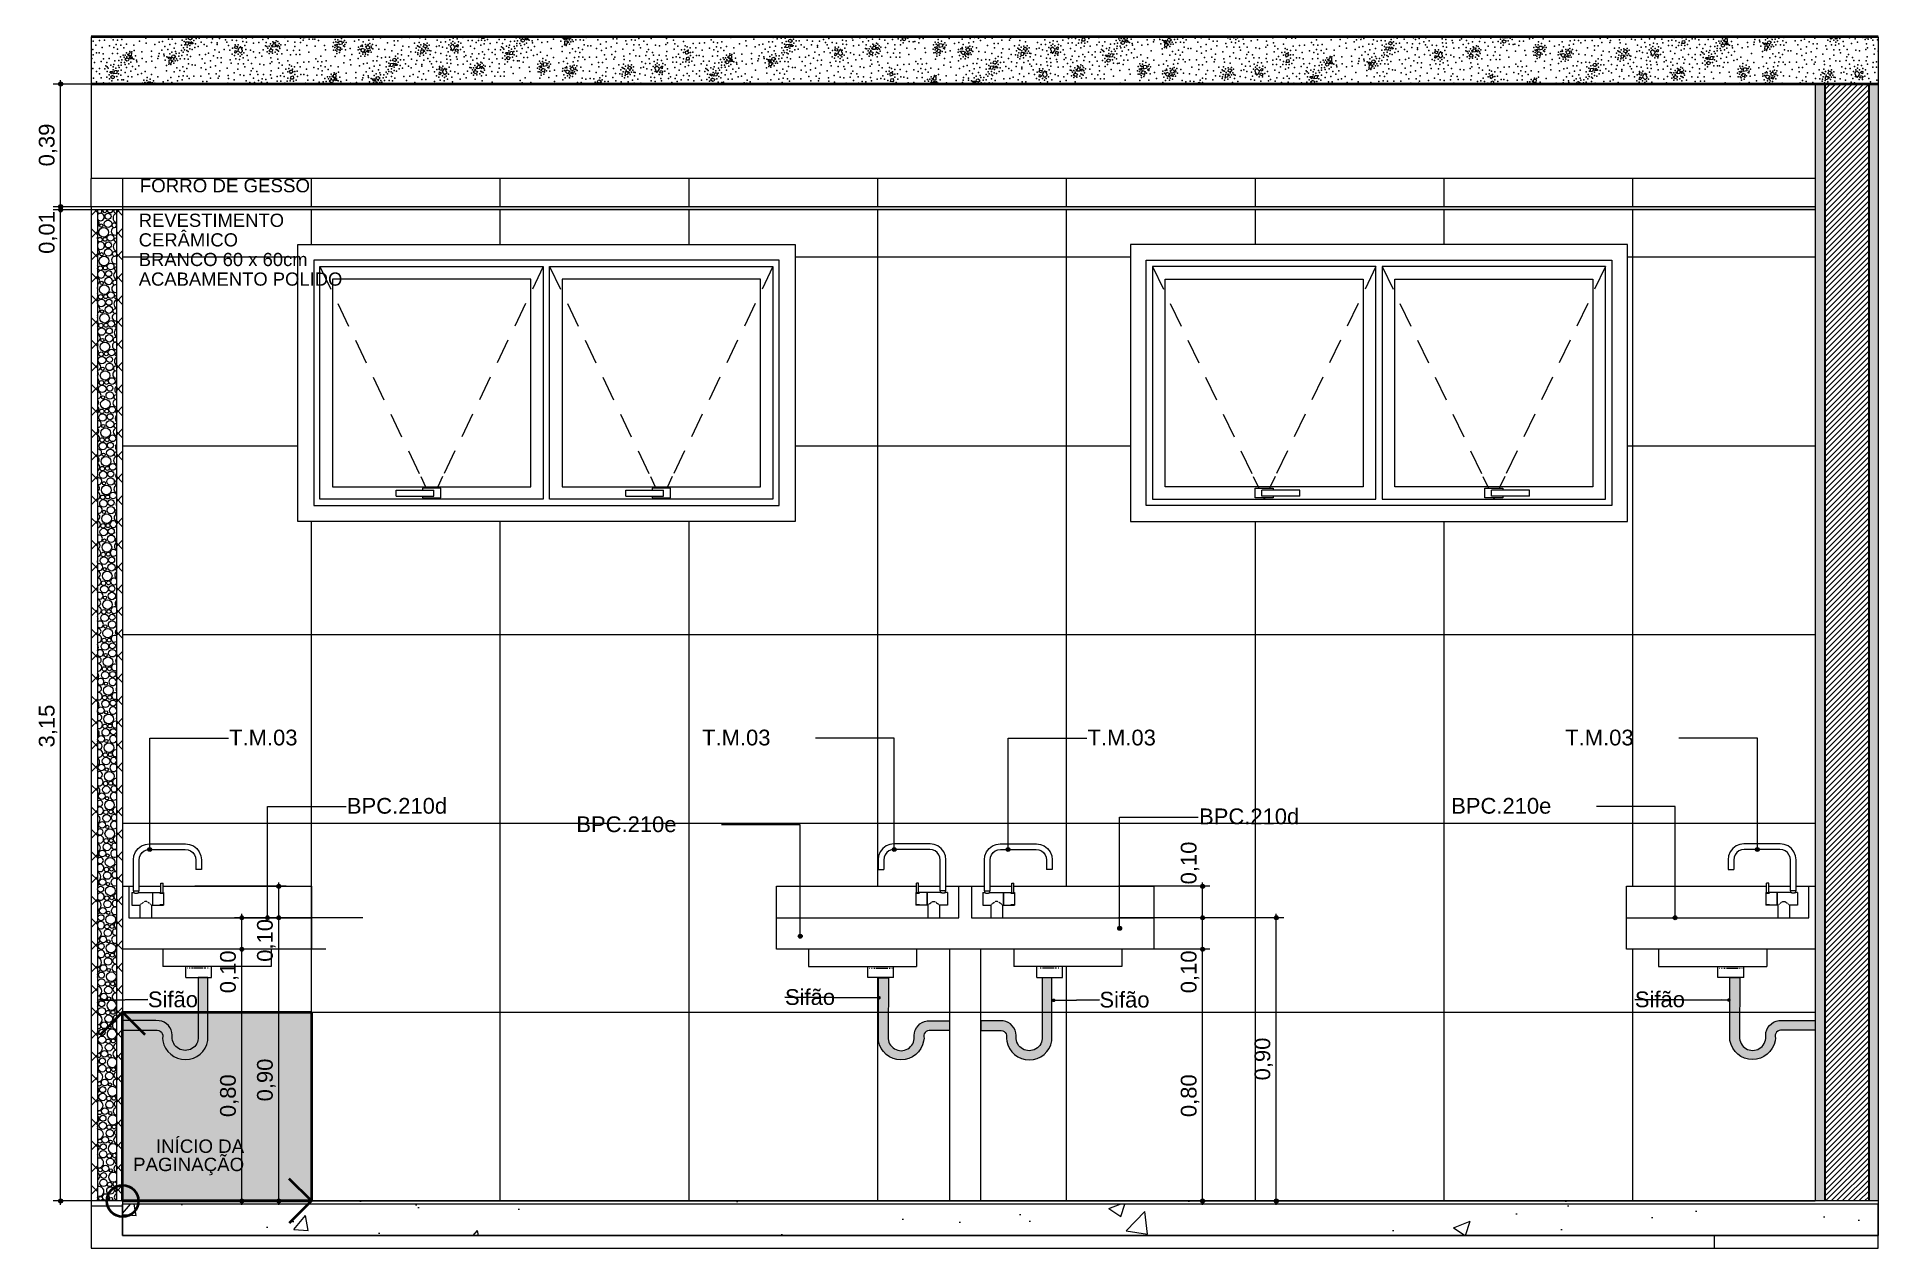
# Model space of a CAD drawing. Header units: metres. Extents: x -1.8 to 75.3, y -2 to 2.8.
# Drawn here: x 69.46 to 75.32, y -2.05 to 1.8 of the extents above; entities that cross this region are included whole.
import ezdxf

# ---------------------------------------------------------------- set-up
doc = ezdxf.new("R2010")
doc.units = ezdxf.units.M
doc.header["$MEASUREMENT"] = 0
for name, color, linetype in [('COTAS CORTE', 7, 'Continuous'), ('FORRO.EXEC', 7, 'Continuous'), ('LAJES.EST', 7, 'Continuous'), ('NOTAS-LAYOUT.EXEC', 7, 'Continuous'), ('PAREDE CONSTRUIR', 7, 'Continuous')]:
    doc.layers.add(name, color=color, linetype=linetype)
for name, color, linetype, lineweight, true_color in [('COTAS CORTE_Caneta_No__25', 7, 'Continuous', 13, 0x982312), ('Janelas Archicad_Caneta_No__9', 7, 'Continuous', 9, 0x020202), ('Janelas Archicad_Caneta_No__97', 7, 'Continuous', 13, 0x6b6b6b), ('LAJES.EST_Caneta_No__254', 7, 'Continuous', 0, 0xd1c9ad), ('LAJES.EST_Caneta_No__97', 7, 'Continuous', 13, 0x6b6b6b), ('LOUCAS-METAIS.ARQ_Caneta_No__13', 7, 'Continuous', 0, 0xaaaaaa), ('NOTAS-EXECUTIVO.ARQ_Caneta_No__12', 7, 'Continuous', 0, 0x030303), ('NOTAS-EXECUTIVO.ARQ_Caneta_No__19', 7, 'Continuous', 0, 0xe9e9e9), ('NOTAS-EXECUTIVO.ARQ_Caneta_No__24', 7, 'Continuous', 40, 0x851f10), ('PAREDE CONSTRUIR_Caneta_No__96', 7, 'Continuous', 0, 0xb6b6b6), ('PAREDE CONSTRUIR_Caneta_No__97', 7, 'Continuous', 13, 0x6b6b6b)]:
    doc.layers.add(name, color=color, linetype=linetype, lineweight=lineweight, true_color=true_color)
for name, color, linetype, lineweight in [('FORRO.EXEC_Caneta_No__241', 7, 'Continuous', 13), ('LAJES.EST_Caneta_No__1', 7, 'Continuous', 40), ('LAJES.EST_Caneta_No__241', 7, 'Continuous', 13), ('LAJES.EST_Caneta_No__4', 7, 'Continuous', 25), ('LAJES.EST_Caneta_No__7', 7, 'Continuous', 13), ('NOTAS-EXECUTIVO.ARQ_Caneta_No__1', 7, 'Continuous', 40), ('NOTAS-EXECUTIVO.ARQ_Caneta_No__241', 7, 'Continuous', 13), ('NOTAS-EXECUTIVO.ARQ_Caneta_No__5', 7, 'Continuous', 20), ('NOTAS-LAYOUT.EXEC_Caneta_No__241', 7, 'Continuous', 13), ('NOTAS-LAYOUT.EXEC_Caneta_No__5', 7, 'Continuous', 20), ('PAREDE CONSTRUIR_Caneta_No__241', 7, 'Continuous', 13), ('PAREDE CONSTRUIR_Caneta_No__3', 7, 'Continuous', 30), ('PAREDE CONSTRUIR_Caneta_No__83', 84, 'Continuous', 0)]:
    doc.layers.add(name, color=color, linetype=linetype, lineweight=lineweight)
doc.styles.add('GENERATED_STYLE_1', font='arial.ttf')
doc.dimstyles.new('GENERATED_STYLE__2', dxfattribs={"dimtxt": 0.05, "dimasz": 0.02375, "dimexe": 0.18, "dimexo": 0.267183, "dimgap": 0, "dimtad": 1, "dimzin": 0, "dimdsep": 46, "dimtxsty": 'GENERATED_STYLE_1', "dimblk": 'ARROWHEAD_11', "dimblk1": 'ARROWHEAD_11', "dimblk2": 'ARROWHEAD_11', "dimcen": 0.09, "dimclrd": 256, "dimclre": 256, "dimclrt": 256, "dimadec": 0, "dimazin": 0, "dimtfac": 1, "dimtdec": 4, "dimtmove": 0, "dimatfit": 3, "dimfxl": 0, "dimtolj": 1, "dimtzin": 0, "dimarcsym": 0})
doc.dimstyles.new('GENERATED_STYLE__4', dxfattribs={"dimtxt": 0.18, "dimasz": 0.0228, "dimexe": 0.18, "dimexo": 0.0625, "dimgap": 0, "dimtad": 0, "dimtih": 1, "dimtoh": 1, "dimdec": 4, "dimzin": 0, "dimdsep": 46, "dimcen": 0.09, "dimadec": 0, "dimazin": 0, "dimtfac": 1, "dimtdec": 4, "dimtmove": 0, "dimatfit": 3, "dimldrblk": 'ARROWHEAD_11', "dimfxl": 0, "dimtolj": 1, "dimtzin": 0, "dimarcsym": 0})
pattern_1 = [(45, (120.80917, -1.898244), (-0.03535534, 0.03535534), []), (135, (120.80917, -1.898244), (0.03535534, 0.03535534), [])]

msp = doc.modelspace()

# ---------------------------------------------------------------- texts
at = {"layer": 'NOTAS-EXECUTIVO.ARQ_Caneta_No__1', "color": 7, "linetype": 'Continuous', "lineweight": 40, "char_height": 0.05, "attachment_point": 4, "style": 'GENERATED_STYLE_1'}
for insert in [(71.8404, -1.2504), (69.8153, -1.2578), (72.8399, -1.2587), (74.5417, -1.2577)]:
    msp.add_mtext('\\A1;{\\pql;\\fArial|b0|i0|c0|p0;\\W1.000000;Sifão}', dxfattribs=dict(at, insert=insert))
at = {"layer": 'NOTAS-EXECUTIVO.ARQ_Caneta_No__12', "color": 18, "linetype": 'Continuous', "lineweight": 0, "true_color": 0x030303, "insert": (70.0601, 1.3501), "char_height": 0.0425, "attachment_point": 2, "style": 'GENERATED_STYLE_1'}
msp.add_mtext('\\A1;{\\pqc;\\fArial|b0|i0|c0|p0;\\W1.000000;FORRO DE \\fArial|b0|i0|c0|p0;\\W1.000000;GESSO}', dxfattribs=at)
at = {"layer": 'NOTAS-EXECUTIVO.ARQ_Caneta_No__12', "color": 18, "linetype": 'Continuous', "lineweight": 0, "true_color": 0x030303, "insert": (69.7863, 1.2397), "char_height": 0.041905, "width": 0.74499, "attachment_point": 1, "line_spacing_factor": 0.892098, "style": 'GENERATED_STYLE_1'}
msp.add_mtext('\\A1;{\\pql;\\fArial|b0|i0|c0|p0;\\W1.000000;REVESTIMENTO CERÂMICO\\P\\pql;\\fArial|b0|i0|c0|p0;\\W1.000000;BRANCO 60 x 60cm\\P\\pql;\\fArial|b0|i0|c0|p0;\\W1.000000;ACABAMENTO POLIDO\\fArial|b0|i0|c0|p0;\\W1.000000; }', dxfattribs=at)
at = {"layer": 'NOTAS-EXECUTIVO.ARQ_Caneta_No__12', "color": 18, "linetype": 'Continuous', "lineweight": 0, "true_color": 0x030303, "insert": (70.1213, -1.7028), "char_height": 0.0425, "attachment_point": 3, "line_spacing_factor": 0.81868, "style": 'GENERATED_STYLE_1'}
msp.add_mtext('\\A1;{\\pqr;\\fArial|b0|i0|c0|p0;\\W1.000000;INÍCIO DA\\P\\pqr;\\fArial|b0|i0|c0|p0;\\W1.000000;PAGINAÇÃO}', dxfattribs=at)

# ---------------------------------------------------------------- blocks, each defined once
blk = doc.blocks.new('*X232', base_point=(120.8092, -1.8982))
at = {"layer": 'LAJES.EST_Caneta_No__241', "color": 7, "linetype": 'Continuous', "lineweight": 13}
for p, q in [((69.9362, 1.7771), (69.9365, 1.7854)), ((69.9362, 1.7771), (69.9427, 1.7757)), ((69.9365, 1.7854), (69.9469, 1.7863)), ((69.9469, 1.7863), (69.9427, 1.7757)), ((69.9436, 1.7951), (69.9466, 1.8014)), ((69.9502, 1.7919), (69.9436, 1.7951)), ((69.9466, 1.8014), (69.9479, 1.8018)), ((69.9502, 1.7919), (69.9571, 1.7974)), ((69.9502, 1.7794), (69.953, 1.7864)), ((69.9582, 1.779), (69.9502, 1.7794)), ((69.9516, 1.8018), (69.9571, 1.7974)), ((69.953, 1.7864), (69.9588, 1.7817)), ((69.9588, 1.7817), (69.9582, 1.779)), ((70.0923, 1.7729), (70.09, 1.7667)), ((70.0984, 1.7638), (70.09, 1.7667)), ((70.0913, 1.7509), (70.0927, 1.7587)), ((70.0923, 1.7729), (70.1005, 1.7715)), ((70.0927, 1.7587), (70.0993, 1.7549)), ((70.1005, 1.7715), (70.0984, 1.7638)), ((70.106, 1.7673), (70.1014, 1.7593)), ((70.1035, 1.7558), (70.1014, 1.7593)), ((70.112, 1.7676), (70.106, 1.7673)), ((70.115, 1.7593), (70.112, 1.7676)), ((70.115, 1.7593), (70.1155, 1.7551)), ((70.2062, 1.7632), (70.1994, 1.7577)), ((70.2057, 1.7527), (70.1994, 1.7577)), ((70.2062, 1.7632), (70.2129, 1.76)), ((70.2129, 1.76), (70.2098, 1.7537)), ((70.2113, 1.7691), (70.2138, 1.7794)), ((70.22, 1.7697), (70.2113, 1.7691)), ((70.2203, 1.778), (70.2138, 1.7794)), ((70.2203, 1.778), (70.22, 1.7697)), ((70.2222, 1.7734), (70.2229, 1.776)), ((70.2262, 1.77), (70.2222, 1.7734)), ((70.2229, 1.776), (70.2292, 1.7757)), ((70.2262, 1.77), (70.229, 1.771)), ((70.2302, 1.7741), (70.229, 1.771)), ((70.2302, 1.7741), (70.2292, 1.7757)), ((70.3103, 1.7974), (70.3049, 1.8018)), ((70.3144, 1.7985), (70.3103, 1.7974)), ((70.316, 1.8018), (70.3144, 1.7985)), ((70.409, 1.7752), (70.4091, 1.7765)), ((70.4155, 1.7714), (70.409, 1.7752)), ((70.4091, 1.7765), (70.4171, 1.7788)), ((70.4201, 1.7711), (70.4148, 1.7632)), ((70.4218, 1.7593), (70.4148, 1.7632)), ((70.4171, 1.7788), (70.4155, 1.7714)), ((70.4201, 1.7711), (70.4277, 1.7677)), ((70.4257, 1.7609), (70.4218, 1.7593)), ((70.423, 1.7758), (70.4227, 1.7872)), ((70.4322, 1.7866), (70.4227, 1.7872)), ((70.4332, 1.7784), (70.423, 1.7758)), ((70.4277, 1.7677), (70.4257, 1.7609)), ((70.4322, 1.7866), (70.4332, 1.7784)), ((70.4925, 1.7587), (70.4969, 1.7657)), ((70.4925, 1.7587), (70.4995, 1.7523)), ((70.4969, 1.7657), (70.5064, 1.7613)), ((70.5064, 1.7613), (70.4995, 1.7523)), ((70.5079, 1.7706), (70.5137, 1.7745)), ((70.5116, 1.7631), (70.5079, 1.7706)), ((70.5091, 1.7553), (70.5151, 1.76)), ((70.5116, 1.7631), (70.5207, 1.7659)), ((70.5137, 1.7745), (70.5178, 1.7734)), ((70.5151, 1.76), (70.5177, 1.753)), ((70.5178, 1.7734), (70.5207, 1.7659)), ((70.6832, 1.7517), (70.6835, 1.76)), ((70.6835, 1.76), (70.6922, 1.7606)), ((70.6922, 1.7606), (70.6897, 1.7503)), ((70.6906, 1.7697), (70.6937, 1.7761)), ((70.6973, 1.7665), (70.6906, 1.7697)), ((70.6937, 1.7761), (70.6978, 1.7771)), ((70.6973, 1.7665), (70.7041, 1.7721)), ((70.6978, 1.7771), (70.7041, 1.7721)), ((70.7774, 1.7724), (70.7832, 1.778)), ((70.7779, 1.7682), (70.7774, 1.7724)), ((70.7779, 1.7682), (70.7809, 1.7599)), ((70.7809, 1.7599), (70.7869, 1.7602)), ((70.7832, 1.778), (70.7893, 1.7717)), ((70.7869, 1.7602), (70.7915, 1.7682)), ((70.7893, 1.7717), (70.7915, 1.7682)), ((70.7924, 1.756), (70.7945, 1.7637)), ((70.8006, 1.7546), (70.7924, 1.756)), ((70.7936, 1.7725), (70.7991, 1.7776)), ((70.8002, 1.7688), (70.7936, 1.7725)), ((70.7945, 1.7637), (70.8029, 1.7608)), ((70.7991, 1.7776), (70.8016, 1.7766)), ((70.8016, 1.7766), (70.8002, 1.7688)), ((70.8006, 1.7546), (70.8029, 1.7608)), ((70.8767, 1.8018), (70.8754, 1.7965)), ((70.8835, 1.7964), (70.8754, 1.7965)), ((70.8861, 1.7996), (70.8835, 1.7964)), ((70.8857, 1.8018), (70.8861, 1.7996)), ((71.0065, 1.7956), (70.9997, 1.79)), ((71.006, 1.785), (70.9997, 1.79)), ((71.0101, 1.786), (71.006, 1.785)), ((71.0065, 1.7956), (71.0132, 1.7924)), ((71.0132, 1.7924), (71.0101, 1.786)), ((71.0161, 1.8018), (71.0116, 1.8015)), ((71.0116, 1.8015), (71.0117, 1.8018)), ((71.0141, 1.7962), (71.0148, 1.7988)), ((71.0199, 1.7914), (71.0141, 1.7962)), ((71.0148, 1.7988), (71.0228, 1.7984)), ((71.0228, 1.7984), (71.0199, 1.7914)), ((71.1383, 1.7919), (71.1411, 1.7989)), ((71.1463, 1.7915), (71.1383, 1.7919)), ((71.1405, 1.78), (71.1408, 1.7883)), ((71.1405, 1.78), (71.147, 1.7786)), ((71.1408, 1.7883), (71.1495, 1.7889)), ((71.1411, 1.7989), (71.1469, 1.7941)), ((71.1469, 1.7941), (71.1463, 1.7915)), ((71.1495, 1.7889), (71.147, 1.7786)), ((71.1479, 1.798), (71.1497, 1.8018)), ((71.1546, 1.7948), (71.1479, 1.798)), ((71.1546, 1.7948), (71.1614, 1.8003)), ((71.1596, 1.8018), (71.1614, 1.8003)), ((71.5296, 1.7568), (71.5236, 1.754)), ((71.5296, 1.7568), (71.5344, 1.7499)), ((71.8436, 1.7691), (71.8439, 1.7774)), ((71.8436, 1.7691), (71.8501, 1.7677)), ((71.8439, 1.7774), (71.8543, 1.7783)), ((71.8543, 1.7783), (71.8501, 1.7677)), ((71.851, 1.7871), (71.854, 1.7934)), ((71.8576, 1.7839), (71.851, 1.7871)), ((71.854, 1.7934), (71.8581, 1.7944)), ((71.8576, 1.7839), (71.8645, 1.7894)), ((71.8576, 1.7714), (71.8604, 1.7784)), ((71.8655, 1.771), (71.8576, 1.7714)), ((71.8581, 1.7944), (71.8645, 1.7894)), ((71.8604, 1.7784), (71.8662, 1.7737)), ((71.8662, 1.7737), (71.8655, 1.771)), ((71.9997, 1.7649), (71.9974, 1.7587)), ((72.0058, 1.7558), (71.9974, 1.7587)), ((71.9997, 1.7649), (72.0079, 1.7635)), ((72.0079, 1.7635), (72.0058, 1.7558)), ((72.0134, 1.7593), (72.0088, 1.7513)), ((72.0194, 1.7596), (72.0134, 1.7593)), ((72.0224, 1.7513), (72.0194, 1.7596)), ((72.1187, 1.7611), (72.1212, 1.7714)), ((72.1274, 1.7617), (72.1187, 1.7611)), ((72.1277, 1.77), (72.1212, 1.7714)), ((72.1277, 1.77), (72.1274, 1.7617)), ((72.1296, 1.7654), (72.1302, 1.768)), ((72.1336, 1.762), (72.1296, 1.7654)), ((72.1302, 1.768), (72.1365, 1.7677)), ((72.1336, 1.762), (72.1364, 1.763)), ((72.1376, 1.7661), (72.1364, 1.763)), ((72.1376, 1.7661), (72.1365, 1.7677)), ((72.2182, 1.8), (72.2114, 1.7945)), ((72.2177, 1.7894), (72.2114, 1.7945)), ((72.2218, 1.7905), (72.2177, 1.7894)), ((72.2182, 1.8), (72.2249, 1.7968)), ((72.2249, 1.7968), (72.2218, 1.7905)), ((72.3164, 1.7672), (72.3165, 1.7685)), ((72.3229, 1.7634), (72.3164, 1.7672)), ((72.3165, 1.7685), (72.3245, 1.7708)), ((72.3275, 1.7631), (72.3222, 1.7552)), ((72.3245, 1.7708), (72.3229, 1.7634)), ((72.3275, 1.7631), (72.3351, 1.7597)), ((72.3304, 1.7678), (72.3301, 1.7792)), ((72.3396, 1.7786), (72.3301, 1.7792)), ((72.3406, 1.7704), (72.3304, 1.7678)), ((72.3351, 1.7597), (72.3331, 1.7529)), ((72.3396, 1.7786), (72.3406, 1.7704)), ((72.3999, 1.7507), (72.4043, 1.7577)), ((72.4043, 1.7577), (72.4138, 1.7533)), ((72.4153, 1.7626), (72.4211, 1.7665)), ((72.419, 1.7551), (72.4153, 1.7626)), ((72.419, 1.7551), (72.4281, 1.7579)), ((72.4211, 1.7665), (72.4252, 1.7654)), ((72.4252, 1.7654), (72.4281, 1.7579)), ((72.598, 1.7617), (72.6011, 1.7681)), ((72.6047, 1.7585), (72.598, 1.7617)), ((72.6011, 1.7681), (72.6052, 1.7691)), ((72.6047, 1.7585), (72.6115, 1.7641)), ((72.6052, 1.7691), (72.6115, 1.7641)), ((72.6848, 1.7644), (72.6906, 1.77)), ((72.6853, 1.7602), (72.6848, 1.7644)), ((72.6853, 1.7602), (72.6883, 1.7519)), ((72.6906, 1.77), (72.6967, 1.7637)), ((72.6943, 1.7522), (72.6989, 1.7602)), ((72.6967, 1.7637), (72.6989, 1.7602)), ((72.701, 1.7645), (72.7065, 1.7696)), ((72.7076, 1.7608), (72.701, 1.7645)), ((72.7065, 1.7696), (72.709, 1.7686)), ((72.709, 1.7686), (72.7076, 1.7608)), ((72.7849, 1.7971), (72.7828, 1.7885)), ((72.7909, 1.7884), (72.7828, 1.7885)), ((72.7849, 1.7971), (72.7922, 1.7986)), ((72.7935, 1.7916), (72.7909, 1.7884)), ((72.7922, 1.7986), (72.7935, 1.7916)), ((72.9139, 1.7876), (72.9071, 1.782)), ((72.9134, 1.777), (72.9071, 1.782)), ((72.9175, 1.778), (72.9134, 1.777)), ((72.9139, 1.7876), (72.9206, 1.7844)), ((72.9206, 1.7844), (72.9175, 1.778)), ((72.919, 1.7935), (72.921, 1.8018)), ((72.9277, 1.794), (72.919, 1.7935)), ((72.9215, 1.7882), (72.9222, 1.7908)), ((72.9273, 1.7834), (72.9215, 1.7882)), ((72.9222, 1.7908), (72.9302, 1.7904)), ((72.9302, 1.7904), (72.9273, 1.7834)), ((72.928, 1.8018), (72.9277, 1.794)), ((73.0457, 1.7839), (73.0485, 1.7909)), ((73.0537, 1.7835), (73.0457, 1.7839)), ((73.0479, 1.772), (73.0482, 1.7803)), ((73.0479, 1.772), (73.0544, 1.7706)), ((73.0482, 1.7803), (73.0569, 1.7809)), ((73.0485, 1.7909), (73.0543, 1.7861)), ((73.0543, 1.7861), (73.0537, 1.7835)), ((73.0569, 1.7809), (73.0544, 1.7706)), ((73.0553, 1.7899), (73.0584, 1.7963)), ((73.062, 1.7868), (73.0553, 1.7899)), ((73.0584, 1.7963), (73.0624, 1.7973)), ((73.062, 1.7868), (73.0688, 1.7923)), ((73.0624, 1.7973), (73.0688, 1.7923)), ((73.7509, 1.7611), (73.7513, 1.7694)), ((73.7509, 1.7611), (73.7574, 1.7597)), ((73.7513, 1.7694), (73.7617, 1.7703)), ((73.7617, 1.7703), (73.7574, 1.7597)), ((73.7584, 1.7791), (73.7614, 1.7854)), ((73.765, 1.7759), (73.7584, 1.7791)), ((73.7614, 1.7854), (73.7655, 1.7864)), ((73.765, 1.7759), (73.7718, 1.7814)), ((73.765, 1.7634), (73.7678, 1.7704)), ((73.7729, 1.763), (73.765, 1.7634)), ((73.7655, 1.7864), (73.7718, 1.7814)), ((73.7678, 1.7704), (73.7736, 1.7657)), ((73.7736, 1.7657), (73.7729, 1.763)), ((73.9071, 1.7569), (73.9048, 1.7507)), ((73.9071, 1.7569), (73.9153, 1.7555)), ((74.0261, 1.7531), (74.0286, 1.7634)), ((74.0351, 1.762), (74.0286, 1.7634)), ((74.0351, 1.762), (74.0348, 1.7537)), ((74.037, 1.7573), (74.0376, 1.76)), ((74.041, 1.754), (74.037, 1.7573)), ((74.0376, 1.76), (74.0439, 1.7597)), ((74.045, 1.7581), (74.0438, 1.755)), ((74.045, 1.7581), (74.0439, 1.7597)), ((74.1228, 1.7974), (74.1176, 1.8018)), ((74.1256, 1.792), (74.1188, 1.7864)), ((74.1251, 1.7814), (74.1188, 1.7864)), ((74.1245, 1.8018), (74.1228, 1.7974)), ((74.1292, 1.7825), (74.1251, 1.7814)), ((74.1256, 1.792), (74.1323, 1.7888)), ((74.1289, 1.7975), (74.1306, 1.8018)), ((74.1394, 1.7985), (74.1289, 1.7975)), ((74.1323, 1.7888), (74.1292, 1.7825)), ((74.1395, 1.8018), (74.1394, 1.7985)), ((74.2238, 1.7592), (74.2239, 1.7605)), ((74.2303, 1.7554), (74.2238, 1.7592)), ((74.2239, 1.7605), (74.2319, 1.7628)), ((74.2319, 1.7628), (74.2303, 1.7554)), ((74.2378, 1.7598), (74.2375, 1.7712)), ((74.247, 1.7706), (74.2375, 1.7712)), ((74.248, 1.7623), (74.2378, 1.7598)), ((74.247, 1.7706), (74.248, 1.7623)), ((74.3227, 1.7546), (74.3285, 1.7585)), ((74.3285, 1.7585), (74.3326, 1.7574)), ((74.3326, 1.7574), (74.3355, 1.7499)), ((74.5054, 1.7537), (74.5085, 1.76)), ((74.5085, 1.76), (74.5125, 1.7611)), ((74.5121, 1.7505), (74.5189, 1.7561)), ((74.5125, 1.7611), (74.5189, 1.7561)), ((74.5922, 1.7564), (74.598, 1.762)), ((74.5927, 1.7522), (74.5922, 1.7564)), ((74.598, 1.762), (74.6041, 1.7557)), ((74.6084, 1.7565), (74.6139, 1.7616)), ((74.615, 1.7528), (74.6084, 1.7565)), ((74.6139, 1.7616), (74.6164, 1.7606)), ((74.6164, 1.7606), (74.615, 1.7528)), ((74.6913, 1.7977), (74.69, 1.8018)), ((74.6923, 1.7891), (74.6902, 1.7805)), ((74.6983, 1.7803), (74.6902, 1.7805)), ((74.6981, 1.8018), (74.6913, 1.7977)), ((74.6923, 1.7891), (74.6996, 1.7906)), ((74.7009, 1.7836), (74.6983, 1.7803)), ((74.6996, 1.7906), (74.7009, 1.7836)), ((74.8213, 1.7796), (74.8145, 1.774)), ((74.8208, 1.769), (74.8145, 1.774)), ((74.8249, 1.77), (74.8208, 1.769)), ((74.8213, 1.7796), (74.828, 1.7764)), ((74.828, 1.7764), (74.8249, 1.77)), ((74.8264, 1.7855), (74.8289, 1.7958)), ((74.8351, 1.786), (74.8264, 1.7855)), ((74.8354, 1.7943), (74.8289, 1.7958)), ((74.8289, 1.7802), (74.8296, 1.7828)), ((74.8347, 1.7754), (74.8289, 1.7802)), ((74.8296, 1.7828), (74.8376, 1.7824)), ((74.8376, 1.7824), (74.8347, 1.7754)), ((74.8354, 1.7943), (74.8351, 1.786)), ((74.9531, 1.7759), (74.9559, 1.7829)), ((74.9611, 1.7755), (74.9531, 1.7759)), ((74.9553, 1.764), (74.9556, 1.7723)), ((74.9553, 1.764), (74.9618, 1.7625)), ((74.9556, 1.7723), (74.9643, 1.7728)), ((74.9559, 1.7829), (74.9617, 1.7781)), ((74.9617, 1.7781), (74.9611, 1.7755)), ((74.9643, 1.7728), (74.9618, 1.7625)), ((74.9627, 1.7819), (74.9657, 1.7883)), ((74.9693, 1.7788), (74.9627, 1.7819)), ((74.9657, 1.7883), (74.9698, 1.7893)), ((74.9693, 1.7788), (74.9762, 1.7843)), ((74.9698, 1.7893), (74.9762, 1.7843)), ((75.1636, 1.7954), (75.1648, 1.8018)), ((75.1661, 1.7944), (75.1636, 1.7954)), ((75.1716, 1.7995), (75.1661, 1.7944)), ((75.1677, 1.8018), (75.1716, 1.7995)), ((75.1759, 1.8004), (75.1751, 1.8018)), ((75.182, 1.7941), (75.1759, 1.8004)), ((75.1878, 1.7996), (75.182, 1.7941)), ((75.1876, 1.8018), (75.1878, 1.7996)), ((75.2781, 1.7972), (75.2724, 1.8018)), ((75.2822, 1.7983), (75.2781, 1.7972)), ((75.2839, 1.8018), (75.2822, 1.7983)), ((69.7489, 1.735), (69.7421, 1.7294)), ((69.7485, 1.7244), (69.7421, 1.7294)), ((69.7525, 1.7254), (69.7485, 1.7244)), ((69.7489, 1.735), (69.7556, 1.7318)), ((69.7556, 1.7318), (69.7525, 1.7254)), ((69.754, 1.7409), (69.7565, 1.7512)), ((69.7627, 1.7414), (69.754, 1.7409)), ((69.763, 1.7498), (69.7565, 1.7512)), ((69.7566, 1.7356), (69.7572, 1.7382)), ((69.7624, 1.7308), (69.7566, 1.7356)), ((69.7572, 1.7382), (69.7652, 1.7379)), ((69.7652, 1.7379), (69.7624, 1.7308)), ((69.763, 1.7498), (69.7627, 1.7414)), ((69.8807, 1.7313), (69.8836, 1.7383)), ((69.8887, 1.7309), (69.8807, 1.7313)), ((69.8829, 1.7194), (69.8832, 1.7277)), ((69.8829, 1.7194), (69.8894, 1.718)), ((69.8832, 1.7277), (69.8919, 1.7283)), ((69.8836, 1.7383), (69.8894, 1.7335)), ((69.8894, 1.7335), (69.8887, 1.7309)), ((69.8919, 1.7283), (69.8894, 1.718)), ((69.8903, 1.7374), (69.8934, 1.7437)), ((69.897, 1.7342), (69.8903, 1.7374)), ((69.8934, 1.7437), (69.8975, 1.7447)), ((69.897, 1.7342), (69.9038, 1.7397)), ((69.8975, 1.7447), (69.9038, 1.7397)), ((70.0938, 1.7498), (70.0913, 1.7509)), ((70.0993, 1.7549), (70.0938, 1.7498)), ((70.1096, 1.7495), (70.1035, 1.7558)), ((70.1155, 1.7551), (70.1096, 1.7495)), ((70.2098, 1.7537), (70.2057, 1.7527)), ((70.5168, 1.752), (70.5091, 1.7553)), ((70.5177, 1.753), (70.5168, 1.752)), ((70.586, 1.7085), (70.5863, 1.7168)), ((70.586, 1.7085), (70.5925, 1.7071)), ((70.5863, 1.7168), (70.5968, 1.7177)), ((70.5968, 1.7177), (70.5925, 1.7071)), ((70.5934, 1.7265), (70.5965, 1.7328)), ((70.6001, 1.7233), (70.5934, 1.7265)), ((70.5965, 1.7328), (70.6005, 1.7339)), ((70.6, 1.7108), (70.6028, 1.7178)), ((70.608, 1.7105), (70.6, 1.7108)), ((70.6001, 1.7233), (70.6069, 1.7288)), ((70.6005, 1.7339), (70.6069, 1.7288)), ((70.6028, 1.7178), (70.6086, 1.7131)), ((70.6086, 1.7131), (70.608, 1.7105)), ((70.6832, 1.7517), (70.6897, 1.7503)), ((70.7421, 1.7043), (70.7398, 1.6981)), ((70.7482, 1.6952), (70.7398, 1.6981)), ((70.7421, 1.7043), (70.7503, 1.7029)), ((70.7503, 1.7029), (70.7482, 1.6952)), ((70.7558, 1.6987), (70.7512, 1.6907)), ((70.7618, 1.699), (70.7558, 1.6987)), ((70.7648, 1.6907), (70.7618, 1.699)), ((70.8611, 1.7005), (70.8636, 1.7108)), ((70.8698, 1.7011), (70.8611, 1.7005)), ((70.8701, 1.7094), (70.8636, 1.7108)), ((70.8701, 1.7094), (70.8698, 1.7011)), ((70.872, 1.7048), (70.8727, 1.7074)), ((70.8761, 1.7014), (70.872, 1.7048)), ((70.8727, 1.7074), (70.879, 1.7071)), ((70.8761, 1.7014), (70.8788, 1.7025)), ((70.88, 1.7055), (70.8788, 1.7025)), ((70.88, 1.7055), (70.879, 1.7071)), ((70.952, 1.7496), (70.9527, 1.7523)), ((70.9578, 1.7449), (70.952, 1.7496)), ((70.9527, 1.7523), (70.9607, 1.7519)), ((70.9606, 1.7394), (70.9538, 1.7339)), ((70.9601, 1.7289), (70.9538, 1.7339)), ((70.9607, 1.7519), (70.9578, 1.7449)), ((70.9642, 1.7299), (70.9601, 1.7289)), ((70.9606, 1.7394), (70.9673, 1.7362)), ((70.9639, 1.745), (70.9682, 1.7556)), ((70.9744, 1.7459), (70.9639, 1.745)), ((70.9673, 1.7362), (70.9642, 1.7299)), ((70.9747, 1.7542), (70.9682, 1.7556)), ((70.9747, 1.7542), (70.9744, 1.7459)), ((71.0588, 1.7066), (71.0589, 1.7079)), ((71.0653, 1.7028), (71.0588, 1.7066)), ((71.0589, 1.7079), (71.067, 1.7102)), ((71.0699, 1.7025), (71.0646, 1.6946)), ((71.067, 1.7102), (71.0653, 1.7028)), ((71.0699, 1.7025), (71.0775, 1.6991)), ((71.0728, 1.7072), (71.0725, 1.7186)), ((71.082, 1.718), (71.0725, 1.7186)), ((71.083, 1.7098), (71.0728, 1.7072)), ((71.0775, 1.6991), (71.0755, 1.6923)), ((71.082, 1.718), (71.083, 1.7098)), ((71.1577, 1.702), (71.1635, 1.7059)), ((71.1614, 1.6945), (71.1577, 1.702)), ((71.1635, 1.7059), (71.1676, 1.7048)), ((71.1676, 1.7048), (71.1706, 1.6973)), ((71.3404, 1.7011), (71.3435, 1.7075)), ((71.3471, 1.6979), (71.3404, 1.7011)), ((71.3435, 1.7075), (71.3476, 1.7085)), ((71.3471, 1.6979), (71.3539, 1.7035)), ((71.3476, 1.7085), (71.3539, 1.7035)), ((71.4272, 1.7038), (71.4331, 1.7094)), ((71.4277, 1.6996), (71.4272, 1.7038)), ((71.4277, 1.6996), (71.4307, 1.6913)), ((71.4331, 1.7094), (71.4391, 1.7031)), ((71.4367, 1.6916), (71.4413, 1.6996)), ((71.4391, 1.7031), (71.4413, 1.6996)), ((71.4434, 1.7039), (71.4489, 1.709)), ((71.45, 1.7002), (71.4434, 1.7039)), ((71.4489, 1.709), (71.4514, 1.708)), ((71.4514, 1.708), (71.45, 1.7002)), ((71.5263, 1.7451), (71.5236, 1.754)), ((71.5273, 1.7365), (71.5253, 1.7279)), ((71.5333, 1.7278), (71.5253, 1.7279)), ((71.5344, 1.7499), (71.5263, 1.7451)), ((71.5273, 1.7365), (71.5346, 1.738)), ((71.536, 1.731), (71.5333, 1.7278)), ((71.5346, 1.738), (71.536, 1.731)), ((71.6563, 1.727), (71.6495, 1.7214)), ((71.6559, 1.7164), (71.6495, 1.7214)), ((71.6599, 1.7174), (71.6559, 1.7164)), ((71.6563, 1.727), (71.663, 1.7238)), ((71.663, 1.7238), (71.6599, 1.7174)), ((71.6614, 1.7329), (71.6639, 1.7432)), ((71.6701, 1.7334), (71.6614, 1.7329)), ((71.6704, 1.7418), (71.6639, 1.7432)), ((71.664, 1.7276), (71.6646, 1.7302)), ((71.6698, 1.7228), (71.664, 1.7276)), ((71.6646, 1.7302), (71.6726, 1.7298)), ((71.6726, 1.7298), (71.6698, 1.7228)), ((71.6704, 1.7418), (71.6701, 1.7334)), ((71.7881, 1.7233), (71.791, 1.7303)), ((71.7961, 1.7229), (71.7881, 1.7233)), ((71.7903, 1.7114), (71.7906, 1.7197)), ((71.7903, 1.7114), (71.7968, 1.71)), ((71.7906, 1.7197), (71.7993, 1.7203)), ((71.791, 1.7303), (71.7968, 1.7255)), ((71.7968, 1.7255), (71.7961, 1.7229)), ((71.7993, 1.7203), (71.7968, 1.71)), ((71.7977, 1.7294), (71.8008, 1.7357)), ((71.8044, 1.7262), (71.7977, 1.7294)), ((71.8008, 1.7357), (71.8049, 1.7367)), ((71.8044, 1.7262), (71.8112, 1.7317)), ((71.8049, 1.7367), (71.8112, 1.7317)), ((71.9987, 1.7429), (72.0001, 1.7507)), ((72.0012, 1.7418), (71.9987, 1.7429)), ((72.0001, 1.7507), (72.0067, 1.7469)), ((72.0067, 1.7469), (72.0012, 1.7418)), ((72.0109, 1.7478), (72.0088, 1.7513)), ((72.017, 1.7415), (72.0109, 1.7478)), ((72.0228, 1.7471), (72.017, 1.7415)), ((72.0224, 1.7513), (72.0228, 1.7471)), ((72.1136, 1.7552), (72.1068, 1.7497)), ((72.1131, 1.7447), (72.1068, 1.7497)), ((72.1172, 1.7457), (72.1131, 1.7447)), ((72.1136, 1.7552), (72.1203, 1.752)), ((72.1203, 1.752), (72.1172, 1.7457)), ((72.3292, 1.7513), (72.3222, 1.7552)), ((72.3331, 1.7529), (72.3292, 1.7513)), ((72.3999, 1.7507), (72.4069, 1.7443)), ((72.4138, 1.7533), (72.4069, 1.7443)), ((72.4165, 1.7473), (72.4225, 1.752)), ((72.4242, 1.744), (72.4165, 1.7473)), ((72.4225, 1.752), (72.4251, 1.745)), ((72.4251, 1.745), (72.4242, 1.744)), ((72.4934, 1.7005), (72.4937, 1.7088)), ((72.4934, 1.7005), (72.4999, 1.6991)), ((72.4937, 1.7088), (72.5041, 1.7097)), ((72.5041, 1.7097), (72.4999, 1.6991)), ((72.5008, 1.7185), (72.5039, 1.7248)), ((72.5075, 1.7153), (72.5008, 1.7185)), ((72.5039, 1.7248), (72.5079, 1.7259)), ((72.5074, 1.7028), (72.5102, 1.7098)), ((72.5154, 1.7024), (72.5074, 1.7028)), ((72.5075, 1.7153), (72.5143, 1.7208)), ((72.5079, 1.7259), (72.5143, 1.7208)), ((72.5102, 1.7098), (72.516, 1.7051)), ((72.516, 1.7051), (72.5154, 1.7024)), ((72.5906, 1.7437), (72.5909, 1.752)), ((72.5906, 1.7437), (72.5971, 1.7423)), ((72.5909, 1.752), (72.5996, 1.7526)), ((72.5996, 1.7526), (72.5971, 1.7423)), ((72.6883, 1.7519), (72.6943, 1.7522)), ((72.6998, 1.748), (72.7019, 1.7557)), ((72.708, 1.7466), (72.6998, 1.748)), ((72.7019, 1.7557), (72.7103, 1.7528)), ((72.708, 1.7466), (72.7103, 1.7528)), ((72.7685, 1.6925), (72.771, 1.7028)), ((72.7775, 1.7014), (72.771, 1.7028)), ((72.7775, 1.7014), (72.7772, 1.6931)), ((72.7794, 1.6968), (72.7801, 1.6994)), ((72.7801, 1.6994), (72.7864, 1.6991)), ((72.7874, 1.6975), (72.7862, 1.6944)), ((72.7874, 1.6975), (72.7864, 1.6991)), ((72.8594, 1.7416), (72.8601, 1.7442)), ((72.8652, 1.7369), (72.8594, 1.7416)), ((72.8601, 1.7442), (72.8681, 1.7439)), ((72.868, 1.7314), (72.8612, 1.7259)), ((72.8675, 1.7208), (72.8612, 1.7259)), ((72.8681, 1.7439), (72.8652, 1.7369)), ((72.8716, 1.7219), (72.8675, 1.7208)), ((72.868, 1.7314), (72.8747, 1.7282)), ((72.8713, 1.737), (72.8756, 1.7476)), ((72.8818, 1.7379), (72.8713, 1.737)), ((72.8747, 1.7282), (72.8716, 1.7219)), ((72.8821, 1.7462), (72.8756, 1.7476)), ((72.8821, 1.7462), (72.8818, 1.7379)), ((72.9662, 1.6986), (72.9663, 1.6999)), ((72.9727, 1.6948), (72.9662, 1.6986)), ((72.9663, 1.6999), (72.9744, 1.7022)), ((72.9744, 1.7022), (72.9727, 1.6948)), ((72.9802, 1.6992), (72.9799, 1.7106)), ((72.9894, 1.71), (72.9799, 1.7106)), ((72.9904, 1.7018), (72.9802, 1.6992)), ((72.9894, 1.71), (72.9904, 1.7018)), ((73.0651, 1.694), (73.0709, 1.6979)), ((73.0709, 1.6979), (73.075, 1.6968)), ((73.2478, 1.6931), (73.2509, 1.6995)), ((73.2509, 1.6995), (73.255, 1.7005)), ((73.255, 1.7005), (73.2613, 1.6955)), ((73.3346, 1.6958), (73.3404, 1.7014)), ((73.3404, 1.7014), (73.3465, 1.6951)), ((73.3508, 1.6959), (73.3563, 1.701)), ((73.3563, 1.701), (73.3588, 1.7)), ((73.3588, 1.7), (73.3574, 1.6922)), ((73.437, 1.7488), (73.431, 1.746)), ((73.4337, 1.7371), (73.431, 1.746)), ((73.4347, 1.7285), (73.4326, 1.7199)), ((73.4407, 1.7198), (73.4326, 1.7199)), ((73.4418, 1.7419), (73.4337, 1.7371)), ((73.4347, 1.7285), (73.442, 1.73)), ((73.437, 1.7488), (73.4418, 1.7419)), ((73.4434, 1.723), (73.4407, 1.7198)), ((73.442, 1.73), (73.4434, 1.723)), ((73.5637, 1.719), (73.5569, 1.7134)), ((73.5632, 1.7084), (73.5569, 1.7134)), ((73.5673, 1.7094), (73.5632, 1.7084)), ((73.5637, 1.719), (73.5704, 1.7158)), ((73.5704, 1.7158), (73.5673, 1.7094)), ((73.5688, 1.7249), (73.5713, 1.7352)), ((73.5775, 1.7254), (73.5688, 1.7249)), ((73.5778, 1.7338), (73.5713, 1.7352)), ((73.5714, 1.7196), (73.572, 1.7222)), ((73.5771, 1.7148), (73.5714, 1.7196)), ((73.572, 1.7222), (73.58, 1.7218)), ((73.58, 1.7218), (73.5771, 1.7148)), ((73.5778, 1.7338), (73.5775, 1.7254)), ((73.6955, 1.7153), (73.6984, 1.7223)), ((73.7035, 1.7149), (73.6955, 1.7153)), ((73.6977, 1.7034), (73.698, 1.7117)), ((73.6977, 1.7034), (73.7042, 1.702)), ((73.698, 1.7117), (73.7067, 1.7123)), ((73.6984, 1.7223), (73.7041, 1.7175)), ((73.7041, 1.7175), (73.7035, 1.7149)), ((73.7067, 1.7123), (73.7042, 1.702)), ((73.7051, 1.7214), (73.7082, 1.7277)), ((73.7118, 1.7182), (73.7051, 1.7214)), ((73.7082, 1.7277), (73.7123, 1.7287)), ((73.7118, 1.7182), (73.7186, 1.7237)), ((73.7123, 1.7287), (73.7186, 1.7237)), ((73.9132, 1.7478), (73.9048, 1.7507)), ((73.9061, 1.7349), (73.9075, 1.7427)), ((73.9086, 1.7338), (73.9061, 1.7349)), ((73.9075, 1.7427), (73.9141, 1.7389)), ((73.9141, 1.7389), (73.9086, 1.7338)), ((73.9153, 1.7555), (73.9132, 1.7478)), ((73.9208, 1.7513), (73.9162, 1.7433)), ((73.9183, 1.7398), (73.9162, 1.7433)), ((73.9244, 1.7335), (73.9183, 1.7398)), ((73.9268, 1.7516), (73.9208, 1.7513)), ((73.9302, 1.7391), (73.9244, 1.7335)), ((73.9298, 1.7432), (73.9268, 1.7516)), ((73.9298, 1.7432), (73.9302, 1.7391)), ((74.021, 1.7472), (74.0142, 1.7417)), ((74.0205, 1.7366), (74.0142, 1.7417)), ((74.0246, 1.7377), (74.0205, 1.7366)), ((74.021, 1.7472), (74.0277, 1.744)), ((74.0277, 1.744), (74.0246, 1.7377)), ((74.0348, 1.7537), (74.0261, 1.7531)), ((74.041, 1.754), (74.0438, 1.755)), ((74.2349, 1.7551), (74.2296, 1.7472)), ((74.2366, 1.7433), (74.2296, 1.7472)), ((74.2349, 1.7551), (74.2425, 1.7517)), ((74.2405, 1.7449), (74.2366, 1.7433)), ((74.2425, 1.7517), (74.2405, 1.7449)), ((74.3073, 1.7427), (74.3117, 1.7497)), ((74.3073, 1.7427), (74.3143, 1.7363)), ((74.3117, 1.7497), (74.3212, 1.7453)), ((74.3212, 1.7453), (74.3143, 1.7363)), ((74.3264, 1.7471), (74.3227, 1.7546)), ((74.3239, 1.7393), (74.3299, 1.744)), ((74.3316, 1.736), (74.3239, 1.7393)), ((74.3264, 1.7471), (74.3355, 1.7499)), ((74.3299, 1.744), (74.3325, 1.737)), ((74.3325, 1.737), (74.3316, 1.736)), ((74.4008, 1.6925), (74.4011, 1.7008)), ((74.4011, 1.7008), (74.4115, 1.7017)), ((74.4115, 1.7017), (74.4073, 1.6911)), ((74.4082, 1.7105), (74.4112, 1.7168)), ((74.4148, 1.7073), (74.4082, 1.7105)), ((74.4112, 1.7168), (74.4153, 1.7178)), ((74.4148, 1.7073), (74.4217, 1.7128)), ((74.4148, 1.6948), (74.4176, 1.7018)), ((74.4153, 1.7178), (74.4217, 1.7128)), ((74.4176, 1.7018), (74.4234, 1.6971)), ((74.498, 1.7357), (74.4983, 1.744)), ((74.498, 1.7357), (74.5045, 1.7343)), ((74.4983, 1.744), (74.507, 1.7446)), ((74.507, 1.7446), (74.5045, 1.7343)), ((74.5121, 1.7505), (74.5054, 1.7537)), ((74.5927, 1.7522), (74.5957, 1.7439)), ((74.5957, 1.7439), (74.6017, 1.7442)), ((74.6017, 1.7442), (74.6063, 1.7522)), ((74.6041, 1.7557), (74.6063, 1.7522)), ((74.6072, 1.74), (74.6092, 1.7477)), ((74.6154, 1.7385), (74.6072, 1.74)), ((74.6092, 1.7477), (74.6177, 1.7448)), ((74.6154, 1.7385), (74.6177, 1.7448)), ((74.7668, 1.7336), (74.7675, 1.7362)), ((74.7726, 1.7289), (74.7668, 1.7336)), ((74.7675, 1.7362), (74.7755, 1.7359)), ((74.7754, 1.7234), (74.7686, 1.7178)), ((74.7749, 1.7128), (74.7686, 1.7178)), ((74.7755, 1.7359), (74.7726, 1.7289)), ((74.779, 1.7139), (74.7749, 1.7128)), ((74.7754, 1.7234), (74.7821, 1.7202)), ((74.7787, 1.7289), (74.783, 1.7396)), ((74.7892, 1.7299), (74.7787, 1.7289)), ((74.7821, 1.7202), (74.779, 1.7139)), ((74.7895, 1.7382), (74.783, 1.7396)), ((74.7895, 1.7382), (74.7892, 1.7299)), ((74.8876, 1.6912), (74.8873, 1.7026)), ((74.8968, 1.702), (74.8873, 1.7026)), ((74.8968, 1.702), (74.8978, 1.6937)), ((69.6945, 1.689), (69.6951, 1.6917)), ((69.7002, 1.6843), (69.6945, 1.689)), ((69.6951, 1.6917), (69.7031, 1.6913)), ((69.703, 1.6788), (69.6962, 1.6733)), ((69.7026, 1.6683), (69.6962, 1.6733)), ((69.7031, 1.6913), (69.7002, 1.6843)), ((69.7066, 1.6693), (69.7026, 1.6683)), ((69.703, 1.6788), (69.7097, 1.6756)), ((69.7063, 1.6844), (69.7106, 1.695)), ((69.7168, 1.6853), (69.7063, 1.6844)), ((69.7097, 1.6756), (69.7066, 1.6693)), ((69.7171, 1.6936), (69.7106, 1.695)), ((69.7171, 1.6936), (69.7168, 1.6853)), ((69.8151, 1.6518), (69.8149, 1.658)), ((69.8244, 1.6574), (69.8149, 1.658)), ((69.8244, 1.6574), (69.8251, 1.6518)), ((70.272, 1.6962), (70.266, 1.6934)), ((70.2687, 1.6845), (70.266, 1.6934)), ((70.2697, 1.6759), (70.2677, 1.6674)), ((70.2757, 1.6672), (70.2677, 1.6674)), ((70.2768, 1.6894), (70.2687, 1.6845)), ((70.2697, 1.6759), (70.277, 1.6774)), ((70.272, 1.6962), (70.2768, 1.6894)), ((70.2784, 1.6705), (70.2757, 1.6672)), ((70.277, 1.6774), (70.2784, 1.6705)), ((70.3988, 1.6664), (70.3919, 1.6608)), ((70.3983, 1.6558), (70.3919, 1.6608)), ((70.4024, 1.6568), (70.3983, 1.6558)), ((70.3988, 1.6664), (70.4054, 1.6632)), ((70.4054, 1.6632), (70.4024, 1.6568)), ((70.4038, 1.6723), (70.4063, 1.6826)), ((70.4125, 1.6728), (70.4038, 1.6723)), ((70.4128, 1.6812), (70.4063, 1.6826)), ((70.4064, 1.667), (70.4071, 1.6696)), ((70.4122, 1.6622), (70.4064, 1.667)), ((70.4071, 1.6696), (70.415, 1.6693)), ((70.415, 1.6693), (70.4122, 1.6622)), ((70.4128, 1.6812), (70.4125, 1.6728)), ((70.5305, 1.6627), (70.5334, 1.6697)), ((70.5385, 1.6623), (70.5305, 1.6627)), ((70.5327, 1.6518), (70.533, 1.6591)), ((70.533, 1.6591), (70.5417, 1.6597)), ((70.5334, 1.6697), (70.5392, 1.665)), ((70.5392, 1.665), (70.5385, 1.6623)), ((70.5417, 1.6597), (70.5398, 1.6518)), ((70.5401, 1.6688), (70.5432, 1.6751)), ((70.5468, 1.6656), (70.5401, 1.6688)), ((70.5432, 1.6751), (70.5473, 1.6762)), ((70.5468, 1.6656), (70.5536, 1.6711)), ((70.5473, 1.6762), (70.5536, 1.6711)), ((70.7411, 1.6823), (70.7425, 1.6901)), ((70.7436, 1.6812), (70.7411, 1.6823)), ((70.7425, 1.6901), (70.7491, 1.6863)), ((70.7491, 1.6863), (70.7436, 1.6812)), ((70.7534, 1.6872), (70.7512, 1.6907)), ((70.7594, 1.6809), (70.7534, 1.6872)), ((70.7653, 1.6865), (70.7594, 1.6809)), ((70.7648, 1.6907), (70.7653, 1.6865)), ((70.856, 1.6946), (70.8492, 1.6891)), ((70.8556, 1.6841), (70.8492, 1.6891)), ((70.8596, 1.6851), (70.8556, 1.6841)), ((70.856, 1.6946), (70.8627, 1.6914)), ((70.8627, 1.6914), (70.8596, 1.6851)), ((71.0716, 1.6907), (71.0646, 1.6946)), ((71.0755, 1.6923), (71.0716, 1.6907)), ((71.1423, 1.6901), (71.1467, 1.6971)), ((71.1423, 1.6901), (71.1493, 1.6837)), ((71.1467, 1.6971), (71.1563, 1.6927)), ((71.1563, 1.6927), (71.1493, 1.6837)), ((71.1589, 1.6867), (71.1649, 1.6914)), ((71.1666, 1.6834), (71.1589, 1.6867)), ((71.1614, 1.6945), (71.1706, 1.6973)), ((71.1649, 1.6914), (71.1675, 1.6844)), ((71.1675, 1.6844), (71.1666, 1.6834)), ((71.2432, 1.6579), (71.2463, 1.6642)), ((71.2499, 1.6547), (71.2432, 1.6579)), ((71.2463, 1.6642), (71.2504, 1.6653)), ((71.2499, 1.6547), (71.2567, 1.6603)), ((71.2504, 1.6653), (71.2567, 1.6603)), ((71.333, 1.6831), (71.3333, 1.6914)), ((71.333, 1.6831), (71.3395, 1.6817)), ((71.3333, 1.6914), (71.342, 1.692)), ((71.342, 1.692), (71.3395, 1.6817)), ((71.4307, 1.6913), (71.4367, 1.6916)), ((71.4422, 1.6874), (71.4443, 1.6951)), ((71.4504, 1.686), (71.4422, 1.6874)), ((71.4443, 1.6951), (71.4527, 1.6922)), ((71.4504, 1.686), (71.4527, 1.6922)), ((71.6018, 1.681), (71.6025, 1.6837)), ((71.6076, 1.6763), (71.6018, 1.681)), ((71.6025, 1.6837), (71.6105, 1.6833)), ((71.6104, 1.6708), (71.6036, 1.6653)), ((71.6099, 1.6603), (71.6036, 1.6653)), ((71.6105, 1.6833), (71.6076, 1.6763)), ((71.614, 1.6613), (71.6099, 1.6603)), ((71.6104, 1.6708), (71.6171, 1.6676)), ((71.6137, 1.6764), (71.618, 1.687)), ((71.6242, 1.6773), (71.6137, 1.6764)), ((71.6171, 1.6676), (71.614, 1.6613)), ((71.6245, 1.6856), (71.618, 1.687)), ((71.6245, 1.6856), (71.6242, 1.6773)), ((72.1794, 1.6882), (72.1734, 1.6854)), ((72.1761, 1.6765), (72.1734, 1.6854)), ((72.1771, 1.6679), (72.1751, 1.6593)), ((72.1831, 1.6592), (72.1751, 1.6593)), ((72.1842, 1.6813), (72.1761, 1.6765)), ((72.1771, 1.6679), (72.1844, 1.6694)), ((72.1794, 1.6882), (72.1842, 1.6813)), ((72.1858, 1.6624), (72.1831, 1.6592)), ((72.1844, 1.6694), (72.1858, 1.6624)), ((72.3061, 1.6584), (72.2993, 1.6528)), ((72.3007, 1.6518), (72.2993, 1.6528)), ((72.3061, 1.6584), (72.3128, 1.6552)), ((72.3112, 1.6643), (72.3137, 1.6746)), ((72.3199, 1.6648), (72.3112, 1.6643)), ((72.3128, 1.6552), (72.3112, 1.6518)), ((72.3202, 1.6732), (72.3137, 1.6746)), ((72.3138, 1.659), (72.3144, 1.6616)), ((72.3196, 1.6542), (72.3138, 1.659)), ((72.3144, 1.6616), (72.3224, 1.6612)), ((72.3224, 1.6612), (72.3196, 1.6542)), ((72.3202, 1.6732), (72.3199, 1.6648)), ((72.4379, 1.6547), (72.4408, 1.6617)), ((72.4459, 1.6543), (72.4379, 1.6547)), ((72.4408, 1.6617), (72.4466, 1.6569)), ((72.4466, 1.6569), (72.4459, 1.6543)), ((72.4475, 1.6608), (72.4506, 1.6671)), ((72.4542, 1.6576), (72.4475, 1.6608)), ((72.4506, 1.6671), (72.4547, 1.6681)), ((72.4542, 1.6576), (72.461, 1.6631)), ((72.4547, 1.6681), (72.461, 1.6631)), ((72.6495, 1.6963), (72.6472, 1.6901)), ((72.6556, 1.6872), (72.6472, 1.6901)), ((72.6485, 1.6743), (72.6499, 1.6821)), ((72.651, 1.6732), (72.6485, 1.6743)), ((72.6495, 1.6963), (72.6577, 1.6949)), ((72.6499, 1.6821), (72.6565, 1.6783)), ((72.6565, 1.6783), (72.651, 1.6732)), ((72.6577, 1.6949), (72.6556, 1.6872)), ((72.6632, 1.6907), (72.6586, 1.6827)), ((72.6608, 1.6792), (72.6586, 1.6827)), ((72.6668, 1.6729), (72.6608, 1.6792)), ((72.6692, 1.691), (72.6632, 1.6907)), ((72.6727, 1.6785), (72.6668, 1.6729)), ((72.6722, 1.6827), (72.6692, 1.691)), ((72.6722, 1.6827), (72.6727, 1.6785)), ((72.7634, 1.6866), (72.7566, 1.6811)), ((72.763, 1.6761), (72.7566, 1.6811)), ((72.767, 1.6771), (72.763, 1.6761)), ((72.7634, 1.6866), (72.7701, 1.6834)), ((72.7701, 1.6834), (72.767, 1.6771)), ((72.7772, 1.6931), (72.7685, 1.6925)), ((72.7834, 1.6934), (72.7794, 1.6968)), ((72.7834, 1.6934), (72.7862, 1.6944)), ((72.9773, 1.6945), (72.972, 1.6866)), ((72.979, 1.6827), (72.972, 1.6866)), ((72.9773, 1.6945), (72.9849, 1.6911)), ((72.9829, 1.6843), (72.979, 1.6827)), ((72.9849, 1.6911), (72.9829, 1.6843)), ((73.0497, 1.6821), (73.0541, 1.6891)), ((73.0497, 1.6821), (73.0567, 1.6757)), ((73.0541, 1.6891), (73.0636, 1.6847)), ((73.0636, 1.6847), (73.0567, 1.6757)), ((73.0688, 1.6865), (73.0651, 1.694)), ((73.0663, 1.6787), (73.0723, 1.6834)), ((73.074, 1.6754), (73.0663, 1.6787)), ((73.0688, 1.6865), (73.078, 1.6893)), ((73.0723, 1.6834), (73.0749, 1.6764)), ((73.0749, 1.6764), (73.074, 1.6754)), ((73.075, 1.6968), (73.078, 1.6893)), ((73.1515, 1.6518), (73.1537, 1.6562)), ((73.1537, 1.6562), (73.1578, 1.6573)), ((73.1578, 1.6573), (73.1641, 1.6522)), ((73.1635, 1.6518), (73.1641, 1.6522)), ((73.2404, 1.6751), (73.2407, 1.6834)), ((73.2404, 1.6751), (73.2469, 1.6737)), ((73.2407, 1.6834), (73.2494, 1.684)), ((73.2494, 1.684), (73.2469, 1.6737)), ((73.2545, 1.6899), (73.2478, 1.6931)), ((73.2545, 1.6899), (73.2613, 1.6955)), ((73.3351, 1.6916), (73.3346, 1.6958)), ((73.3351, 1.6916), (73.3381, 1.6833)), ((73.3381, 1.6833), (73.3441, 1.6836)), ((73.3441, 1.6836), (73.3487, 1.6916)), ((73.3465, 1.6951), (73.3487, 1.6916)), ((73.3496, 1.6794), (73.3517, 1.6871)), ((73.3578, 1.678), (73.3496, 1.6794)), ((73.3574, 1.6922), (73.3508, 1.6959)), ((73.3517, 1.6871), (73.3601, 1.6842)), ((73.3578, 1.678), (73.3601, 1.6842)), ((73.5092, 1.673), (73.5099, 1.6757)), ((73.515, 1.6683), (73.5092, 1.673)), ((73.5099, 1.6757), (73.5179, 1.6753)), ((73.5178, 1.6628), (73.511, 1.6573)), ((73.5173, 1.6523), (73.511, 1.6573)), ((73.5179, 1.6753), (73.515, 1.6683)), ((73.5214, 1.6533), (73.5173, 1.6523)), ((73.5178, 1.6628), (73.5245, 1.6596)), ((73.5211, 1.6684), (73.5254, 1.679)), ((73.5316, 1.6693), (73.5211, 1.6684)), ((73.5245, 1.6596), (73.5214, 1.6533)), ((73.5319, 1.6776), (73.5254, 1.679)), ((73.5319, 1.6776), (73.5316, 1.6693)), ((74.0868, 1.6802), (74.0808, 1.6774)), ((74.0835, 1.6685), (74.0808, 1.6774)), ((74.0845, 1.6599), (74.0826, 1.6518)), ((74.0916, 1.6733), (74.0835, 1.6685)), ((74.0845, 1.6599), (74.0918, 1.6614)), ((74.0868, 1.6802), (74.0916, 1.6733)), ((74.0932, 1.6544), (74.091, 1.6518)), ((74.0918, 1.6614), (74.0932, 1.6544)), ((74.2186, 1.6563), (74.2211, 1.6666)), ((74.2273, 1.6568), (74.2186, 1.6563)), ((74.2276, 1.6652), (74.2211, 1.6666)), ((74.2214, 1.6518), (74.2218, 1.6536)), ((74.2218, 1.6536), (74.2298, 1.6532)), ((74.2276, 1.6652), (74.2273, 1.6568)), ((74.2298, 1.6532), (74.2292, 1.6518)), ((74.3474, 1.6518), (74.3482, 1.6537)), ((74.3482, 1.6537), (74.3505, 1.6518)), ((74.3549, 1.6528), (74.358, 1.6591)), ((74.357, 1.6518), (74.3549, 1.6528)), ((74.358, 1.6591), (74.3621, 1.6601)), ((74.3621, 1.6601), (74.3684, 1.6551)), ((74.3643, 1.6518), (74.3684, 1.6551)), ((74.4008, 1.6925), (74.4073, 1.6911)), ((74.4228, 1.6944), (74.4148, 1.6948)), ((74.4234, 1.6971), (74.4228, 1.6944)), ((74.5569, 1.6883), (74.5546, 1.6821)), ((74.563, 1.6792), (74.5546, 1.6821)), ((74.5559, 1.6663), (74.5573, 1.6741)), ((74.5584, 1.6652), (74.5559, 1.6663)), ((74.5569, 1.6883), (74.5651, 1.6869)), ((74.5573, 1.6741), (74.5639, 1.6703)), ((74.5639, 1.6703), (74.5584, 1.6652)), ((74.5651, 1.6869), (74.563, 1.6792)), ((74.5706, 1.6827), (74.566, 1.6747)), ((74.5682, 1.6712), (74.566, 1.6747)), ((74.5742, 1.6649), (74.5682, 1.6712)), ((74.5766, 1.683), (74.5706, 1.6827)), ((74.5801, 1.6705), (74.5742, 1.6649)), ((74.5796, 1.6747), (74.5766, 1.683)), ((74.5796, 1.6747), (74.5801, 1.6705)), ((74.6708, 1.6786), (74.664, 1.6731)), ((74.6703, 1.6681), (74.664, 1.6731)), ((74.6744, 1.6691), (74.6703, 1.6681)), ((74.6708, 1.6786), (74.6775, 1.6754)), ((74.6775, 1.6754), (74.6744, 1.6691)), ((74.6759, 1.6845), (74.6784, 1.6948)), ((74.6846, 1.6851), (74.6759, 1.6845)), ((74.6849, 1.6934), (74.6784, 1.6948)), ((74.6849, 1.6934), (74.6846, 1.6851)), ((74.6868, 1.6888), (74.6875, 1.6914)), ((74.6908, 1.6854), (74.6868, 1.6888)), ((74.6875, 1.6914), (74.6938, 1.6911)), ((74.6908, 1.6854), (74.6936, 1.6864)), ((74.6948, 1.6895), (74.6936, 1.6864)), ((74.6948, 1.6895), (74.6938, 1.6911)), ((74.8736, 1.6906), (74.8737, 1.6919)), ((74.8801, 1.6868), (74.8736, 1.6906)), ((74.8737, 1.6919), (74.8818, 1.6942)), ((74.8847, 1.6865), (74.8794, 1.6786)), ((74.8864, 1.6747), (74.8794, 1.6786)), ((74.8818, 1.6942), (74.8801, 1.6868)), ((74.8847, 1.6865), (74.8923, 1.6831)), ((74.8903, 1.6763), (74.8864, 1.6747)), ((74.8978, 1.6937), (74.8876, 1.6912)), ((74.8923, 1.6831), (74.8903, 1.6763)), ((74.9571, 1.6741), (74.9615, 1.6811)), ((74.9571, 1.6741), (74.9641, 1.6677)), ((74.9615, 1.6811), (74.971, 1.6767)), ((74.971, 1.6767), (74.9641, 1.6677)), ((74.9725, 1.686), (74.9783, 1.6899)), ((74.9762, 1.6785), (74.9725, 1.686)), ((74.9737, 1.6707), (74.9797, 1.6754)), ((74.9814, 1.6674), (74.9737, 1.6707)), ((74.9762, 1.6785), (74.9853, 1.6813)), ((74.9783, 1.6899), (74.9824, 1.6888)), ((74.9797, 1.6754), (74.9823, 1.6684)), ((74.9823, 1.6684), (74.9814, 1.6674)), ((74.9824, 1.6888), (74.9853, 1.6813)), ((75.1478, 1.6671), (75.1481, 1.6754)), ((75.1478, 1.6671), (75.1543, 1.6657)), ((75.1481, 1.6754), (75.1568, 1.676)), ((75.1568, 1.676), (75.1543, 1.6657)), ((75.1552, 1.6851), (75.1583, 1.6915)), ((75.1619, 1.6819), (75.1552, 1.6851)), ((75.1583, 1.6915), (75.1624, 1.6925)), ((75.1619, 1.6819), (75.1687, 1.6875)), ((75.1624, 1.6925), (75.1687, 1.6875)), ((75.242, 1.6878), (75.2478, 1.6934)), ((75.2425, 1.6836), (75.242, 1.6878)), ((75.2425, 1.6836), (75.2455, 1.6753)), ((75.2455, 1.6753), (75.2515, 1.6756)), ((75.2478, 1.6934), (75.2539, 1.6871)), ((75.2515, 1.6756), (75.2561, 1.6836)), ((75.2539, 1.6871), (75.2561, 1.6836)), ((75.257, 1.6714), (75.2591, 1.6791)), ((75.2652, 1.6699), (75.257, 1.6714)), ((75.2582, 1.6879), (75.2637, 1.693)), ((75.2648, 1.6842), (75.2582, 1.6879)), ((75.2591, 1.6791), (75.2675, 1.6762)), ((75.2637, 1.693), (75.2662, 1.692)), ((75.2662, 1.692), (75.2648, 1.6842)), ((75.2652, 1.6699), (75.2675, 1.6762))]:
    blk.add_line(p, q, dxfattribs=at)
for p in [(69.6404, 1.761), (69.6412, 1.7881), (69.6496, 1.7749), (69.6614, 1.79), (69.6696, 1.7678), (69.6774, 1.7911), (69.6929, 1.7733), (69.6989, 1.7999), (69.7053, 1.7924), (69.7068, 1.7683), (69.7148, 1.7779), (69.7188, 1.791), (69.7193, 1.7627), (69.7294, 1.7748), (69.7326, 1.7936), (69.7384, 1.7663), (69.7472, 1.7786), (69.7709, 1.7751), (69.7713, 1.7583), (69.7885, 1.7879), (69.8087, 1.7974), (69.8104, 1.7815), (69.8268, 1.7567), (69.8377, 1.7779), (69.851, 1.7845), (69.8595, 1.7591), (69.8621, 1.7869), (69.8695, 1.7705), (69.8791, 1.7617), (69.8812, 1.794), (69.8848, 1.7769), (69.893, 1.794), (69.8988, 1.7653), (69.9029, 1.7805), (69.9225, 1.7751), (69.9225, 1.7585), (69.924, 1.7911), (69.9288, 1.7666), (69.931, 1.7869), (69.9317, 1.7603), (69.9327, 1.7767), (69.937, 1.7947), (69.9391, 1.7586), (69.9401, 1.7686), (69.9484, 1.7638), (69.9487, 1.774), (69.956, 1.7617), (69.9611, 1.7901), (69.9641, 1.7683), (69.967, 1.7796), (69.9686, 1.7969), (69.975, 1.7707), (69.9786, 1.7975), (69.9847, 1.7845), (69.9943, 1.7773), (70.0028, 1.7716), (70.0031, 1.7989), (70.0177, 1.7838), (70.0204, 1.7956), (70.0283, 1.7606), (70.0359, 1.7771), (70.036, 1.7823), (70.0426, 1.7964), (70.0557, 1.8017), (70.0579, 1.7619), (70.0618, 1.792), (70.0667, 1.7846), (70.0718, 1.7738), (70.0762, 1.759), (70.083, 1.7916), (70.0844, 1.766), (70.0924, 1.7764), (70.0968, 1.7898), (70.1027, 1.7768), (70.1096, 1.7697), (70.1146, 1.7672), (70.1153, 1.7989), (70.1173, 1.7868), (70.1233, 1.7739), (70.1271, 1.7617), (70.1277, 1.7972), (70.1286, 1.7852), (70.1415, 1.7591), (70.1484, 1.7989), (70.1512, 1.7816), (70.1675, 1.7833), (70.1808, 1.7934), (70.1813, 1.7606), (70.1892, 1.7729), (70.191, 1.7838), (70.1936, 1.7714), (70.1969, 1.7656), (70.198, 1.7967), (70.2009, 1.7717), (70.2049, 1.7795), (70.2057, 1.7662), (70.2086, 1.7734), (70.2126, 1.7863), (70.2153, 1.7837), (70.2214, 1.7822), (70.2234, 1.7611), (70.2235, 1.7895), (70.2275, 1.7591), (70.2286, 1.7865), (70.2309, 1.7566), (70.2322, 1.7808), (70.2333, 1.7701), (70.2351, 1.7643), (70.2379, 1.7768), (70.2506, 1.7994), (70.2521, 1.7759), (70.2584, 1.7597), (70.2602, 1.7884), (70.2751, 1.8008), (70.2777, 1.758), (70.2823, 1.7848), (70.2825, 1.7705), (70.2976, 1.7594), (70.3005, 1.784), (70.3008, 1.7978), (70.3084, 1.7909), (70.3203, 1.7741), (70.3279, 1.7947), (70.34, 1.7939), (70.3457, 1.7944), (70.3471, 1.7717), (70.358, 1.7903), (70.377, 1.774), (70.38, 1.76), (70.4035, 1.7706), (70.4055, 1.7838), (70.4056, 1.7593), (70.41, 1.7679), (70.4107, 1.7928), (70.4115, 1.7596), (70.4132, 1.7863), (70.4177, 1.7837), (70.4196, 1.7918), (70.4204, 1.8014), (70.4263, 1.7578), (70.4305, 1.7963), (70.4323, 1.7627), (70.4369, 1.7733), (70.4373, 1.7852), (70.4399, 1.7714), (70.4407, 1.7906), (70.441, 1.7771), (70.4436, 1.7609), (70.4451, 1.7835), (70.4581, 1.7648), (70.4716, 1.7881), (70.4834, 1.7609), (70.4844, 1.7692), (70.4861, 1.7919), (70.4894, 1.763), (70.4917, 1.7716), (70.4961, 1.7754), (70.4973, 1.772), (70.4998, 1.7859), (70.5075, 1.7774), (70.5152, 1.7774), (70.5178, 1.7911), (70.5206, 1.7806), (70.5215, 1.7593), (70.5248, 1.7721), (70.5256, 1.7666), (70.5289, 1.7779), (70.5304, 1.7632), (70.5319, 1.7941), (70.5414, 1.7744), (70.5494, 1.7626), (70.5548, 1.7984), (70.5689, 1.761), (70.5769, 1.7824), (70.5905, 1.7572), (70.5983, 1.789), (70.5989, 1.7749), (70.6102, 1.7891), (70.621, 1.7592), (70.6225, 1.7994), (70.6258, 1.7717), (70.6451, 1.7701), (70.6469, 1.7994), (70.6627, 1.7816), (70.6684, 1.7654), (70.6726, 1.7732), (70.6758, 1.7591), (70.676, 1.7706), (70.6774, 1.7833), (70.6799, 1.7983), (70.6801, 1.7687), (70.6833, 1.7766), (70.6856, 1.7648), (70.6923, 1.7798), (70.6949, 1.7564), (70.6978, 1.7943), (70.6978, 1.7635), (70.7026, 1.7812), (70.7027, 1.758), (70.7066, 1.7642), (70.7091, 1.7752), (70.7099, 1.7583), (70.7143, 1.7568), (70.7329, 1.7714), (70.7351, 1.7913), (70.7413, 1.7736), (70.747, 1.7853), (70.7514, 1.7684), (70.7589, 1.8), (70.7615, 1.7856), (70.7657, 1.7658), (70.7721, 1.776), (70.7748, 1.792), (70.7783, 1.7603), (70.7791, 1.7818), (70.7833, 1.7578), (70.7844, 1.7868), (70.7858, 1.7972), (70.7911, 1.7811), (70.798, 1.7954), (70.8023, 1.7855), (70.8085, 1.7614), (70.81, 1.7812), (70.8161, 1.7991), (70.8167, 1.7685), (70.8336, 1.7901), (70.8404, 1.7725), (70.8456, 1.7902), (70.854, 1.7646), (70.8583, 1.7835), (70.8659, 1.79), (70.8677, 1.7999), (70.8737, 1.7751), (70.8757, 1.7909), (70.8838, 1.7797), (70.8859, 1.79), (70.8947, 1.7934), (70.8977, 1.7614), (70.9032, 1.7804), (70.9188, 1.762), (70.9241, 1.7842), (70.932, 1.7929), (70.9359, 1.7606), (70.9394, 1.77), (70.9426, 1.7808), (70.9431, 1.7666), (70.9468, 1.763), (70.95, 1.7934), (70.9547, 1.7722), (70.9622, 1.7573), (70.9624, 1.7675), (70.965, 1.7748), (70.9677, 1.7865), (70.9707, 1.7627), (70.9791, 1.771), (70.9807, 1.7875), (70.9821, 1.7647), (70.9855, 1.7983), (70.9883, 1.7728), (70.9883, 1.7562), (70.9885, 1.7803), (70.9901, 1.7895), (70.9972, 1.7979), (70.9981, 1.7806), (71.0003, 1.7743), (71.0047, 1.7645), (71.006, 1.7986), (71.0124, 1.7769), (71.0189, 1.7821), (71.0237, 1.7934), (71.0244, 1.768), (71.0278, 1.7914), (71.034, 1.7592), (71.0365, 1.7887), (71.0375, 1.7832), (71.044, 1.7706), (71.0545, 1.793), (71.0676, 1.7833), (71.0846, 1.8002), (71.0859, 1.7855), (71.0972, 1.7648), (71.1047, 1.7938), (71.1067, 1.8007), (71.1246, 1.8016), (71.1275, 1.7879), (71.1322, 1.7715), (71.1333, 1.7989), (71.1374, 1.7969), (71.1394, 1.7758), (71.1454, 1.7743), (71.1522, 1.7846), (71.1551, 1.7918), (71.1559, 1.7785), (71.1599, 1.7863), (71.1639, 1.7924), (71.1651, 1.7635), (71.1672, 1.7866), (71.171, 1.8008), (71.1755, 1.7921), (71.1842, 1.7671), (71.1898, 1.7924), (71.1967, 1.7615), (71.2004, 1.7913), (71.2021, 1.7764), (71.2084, 1.8), (71.2141, 1.7731), (71.2231, 1.7728), (71.2418, 1.7643), (71.2451, 1.7924), (71.2544, 1.7783), (71.2574, 1.7581), (71.2718, 1.7656), (71.2721, 1.7859), (71.2875, 1.7703), (71.2942, 1.7956), (71.3055, 1.7811), (71.3062, 1.7957), (71.3245, 1.7625), (71.3343, 1.7889), (71.3376, 1.7782), (71.3524, 1.7927), (71.3592, 1.7592), (71.36, 1.7765), (71.3646, 1.7908), (71.366, 1.8013), (71.3757, 1.796), (71.3774, 1.7765), (71.381, 1.7671), (71.3916, 1.788), (71.402, 1.7773), (71.4062, 1.7612), (71.4153, 1.7967), (71.4292, 1.775), (71.4347, 1.8006), (71.4414, 1.7731), (71.4612, 1.7773), (71.4633, 1.796), (71.4669, 1.783), (71.4859, 1.791), (71.4878, 1.7625), (71.4899, 1.7798), (71.4998, 1.7721), (71.5118, 1.7599), (71.5173, 1.7864), (71.5213, 1.7612), (71.523, 1.7728), (71.5292, 1.7696), (71.5322, 1.7591), (71.5393, 1.7666), (71.5486, 1.7801), (71.557, 1.7669), (71.5688, 1.782), (71.5769, 1.7598), (71.5848, 1.7831), (71.6003, 1.7653), (71.6062, 1.7919), (71.6127, 1.7844), (71.6142, 1.7603), (71.6222, 1.8008), (71.6222, 1.7699), (71.6262, 1.783), (71.6368, 1.7668), (71.64, 1.7856), (71.6458, 1.7583), (71.6546, 1.7706), (71.6687, 1.7997), (71.6783, 1.7671), (71.6959, 1.7799), (71.6976, 1.8015), (71.7161, 1.7894), (71.7178, 1.7735), (71.7417, 1.7939), (71.7451, 1.7699), (71.7499, 1.8004), (71.7584, 1.7765), (71.7629, 1.8009), (71.7695, 1.7789), (71.7769, 1.7625), (71.7886, 1.786), (71.7922, 1.7689), (71.8004, 1.786), (71.8031, 1.8), (71.8062, 1.7573), (71.8102, 1.7725), (71.8153, 1.7959), (71.8284, 1.798), (71.8299, 1.7671), (71.8314, 1.7831), (71.8362, 1.7586), (71.8384, 1.7789), (71.8401, 1.7687), (71.8405, 1.7972), (71.8444, 1.7867), (71.8475, 1.7606), (71.8561, 1.766), (71.8601, 1.801), (71.8676, 1.7941), (71.8685, 1.7821), (71.8715, 1.7603), (71.8744, 1.7716), (71.876, 1.7889), (71.8824, 1.7627), (71.886, 1.7895), (71.892, 1.7765), (71.9017, 1.7693), (71.9102, 1.7636), (71.9105, 1.7909), (71.9251, 1.7758), (71.9278, 1.7876), (71.9376, 1.8008), (71.9433, 1.7743), (71.9433, 1.7691), (71.95, 1.7884), (71.9631, 1.7937), (71.9692, 1.784), (71.9741, 1.7766), (71.9792, 1.7658), (71.9803, 1.7969), (71.9904, 1.7836), (71.9918, 1.758), (71.9998, 1.7684), (72.0042, 1.7818), (72.0101, 1.7688), (72.017, 1.7617), (72.022, 1.7592), (72.0227, 1.7909), (72.0247, 1.7788), (72.0307, 1.7659), (72.0331, 1.8012), (72.0351, 1.7892), (72.036, 1.7772), (72.0537, 1.7983), (72.0558, 1.7909), (72.0586, 1.7736), (72.0749, 1.7753), (72.0781, 1.7987), (72.0882, 1.7854), (72.0966, 1.7649), (72.0984, 1.7758), (72.0993, 1.7983), (72.101, 1.7634), (72.1043, 1.7576), (72.1054, 1.7887), (72.1082, 1.7637), (72.1123, 1.7715), (72.1131, 1.7582), (72.116, 1.7654), (72.1185, 1.7939), (72.12, 1.7782), (72.1227, 1.7757), (72.1288, 1.7742), (72.1309, 1.7815), (72.136, 1.7785), (72.1396, 1.7728), (72.1407, 1.7948), (72.1407, 1.7621), (72.1425, 1.7563), (72.1453, 1.7687), (72.158, 1.7914), (72.1595, 1.7678), (72.1676, 1.7804), (72.1825, 1.7928), (72.1897, 1.7768), (72.1899, 1.7625), (72.1998, 1.7949), (72.2079, 1.776), (72.2082, 1.7898), (72.2158, 1.7829), (72.2277, 1.7661), (72.2314, 1.7972), (72.2353, 1.7866), (72.2445, 1.8008), (72.2474, 1.7859), (72.2531, 1.7864), (72.2545, 1.7637), (72.2654, 1.7823), (72.2681, 1.7964), (72.2799, 1.7963), (72.2844, 1.766), (72.3109, 1.7626), (72.3129, 1.7758), (72.3174, 1.7599), (72.3181, 1.7848), (72.3206, 1.7783), (72.3251, 1.7757), (72.327, 1.7838), (72.3278, 1.7934), (72.3379, 1.7883), (72.3442, 1.7653), (72.3447, 1.7772), (72.3473, 1.7634), (72.3481, 1.7826), (72.3484, 1.7691), (72.3525, 1.7755), (72.3627, 1.7963), (72.3655, 1.7568), (72.379, 1.7801), (72.3918, 1.7612), (72.3935, 1.7839), (72.399, 1.7636), (72.4033, 1.7942), (72.4035, 1.7674), (72.4047, 1.764), (72.4072, 1.7779), (72.4149, 1.7694), (72.4226, 1.7694), (72.4252, 1.7831), (72.428, 1.7726), (72.4285, 1.7967), (72.4322, 1.7641), (72.433, 1.7586), (72.4363, 1.7699), (72.4393, 1.7861), (72.4423, 1.7993), (72.4488, 1.7664), (72.4558, 1.7979), (72.4622, 1.7904), (72.4763, 1.7977), (72.4843, 1.7744), (72.4986, 1.7977), (72.5057, 1.781), (72.5063, 1.7669), (72.5176, 1.781), (72.5299, 1.7914), (72.5332, 1.7637), (72.5525, 1.7621), (72.5543, 1.7914), (72.5573, 1.798), (72.5701, 1.7736), (72.5758, 1.7574), (72.58, 1.7652), (72.5834, 1.7626), (72.5847, 1.7753), (72.586, 1.8005), (72.5873, 1.7902), (72.5875, 1.7607), (72.5907, 1.7686), (72.593, 1.7568), (72.5997, 1.7718), (72.6052, 1.7863), (72.61, 1.7732), (72.614, 1.7561), (72.6165, 1.7672), (72.6356, 1.8005), (72.6403, 1.7634), (72.6425, 1.7833), (72.6487, 1.7656), (72.6544, 1.7773), (72.6588, 1.7604), (72.6663, 1.792), (72.6689, 1.7776), (72.6731, 1.7577), (72.6795, 1.768), (72.6822, 1.784), (72.6865, 1.7737), (72.6918, 1.7788), (72.6932, 1.7892), (72.6985, 1.773), (72.7054, 1.7873), (72.7097, 1.7775), (72.7173, 1.7732), (72.7235, 1.7911), (72.7241, 1.7605), (72.7409, 1.7821), (72.7417, 1.7967), (72.7478, 1.7645), (72.7524, 1.799), (72.753, 1.7822), (72.7614, 1.7566), (72.7641, 1.7968), (72.7657, 1.7755), (72.7733, 1.782), (72.7751, 1.7919), (72.7811, 1.7671), (72.7831, 1.7829), (72.7912, 1.7717), (72.7933, 1.782), (72.8021, 1.7854), (72.8066, 1.7967), (72.8106, 1.7724), (72.8314, 1.7762), (72.8377, 1.7999), (72.8394, 1.7849), (72.8467, 1.762), (72.85, 1.7728), (72.8505, 1.7586), (72.8574, 1.7854), (72.8621, 1.7642), (72.8678, 1.8009), (72.8698, 1.7595), (72.8724, 1.7668), (72.8751, 1.7785), (72.8865, 1.763), (72.8881, 1.7795), (72.8895, 1.7567), (72.8929, 1.7903), (72.8957, 1.7648), (72.8959, 1.7723), (72.8974, 1.7815), (72.9013, 1.7957), (72.9046, 1.7899), (72.9055, 1.7726), (72.9077, 1.7663), (72.9085, 1.796), (72.9121, 1.7565), (72.9134, 1.7906), (72.9163, 1.7977), (72.9198, 1.7689), (72.9263, 1.7741), (72.9311, 1.7854), (72.9318, 1.76), (72.9352, 1.7834), (72.941, 1.7944), (72.9439, 1.7807), (72.9449, 1.7752), (72.9514, 1.7626), (72.9618, 1.785), (72.975, 1.7753), (72.992, 1.7922), (72.9933, 1.7775), (73.0046, 1.7568), (73.0121, 1.7858), (73.0141, 1.7927), (73.0157, 1.8015), (73.031, 1.7991), (73.0319, 1.7936), (73.0349, 1.7799), (73.0396, 1.7635), (73.0407, 1.7909), (73.0448, 1.7889), (73.0468, 1.7678), (73.0496, 1.8002), (73.0528, 1.7663), (73.0596, 1.7766), (73.0625, 1.7838), (73.0633, 1.7705), (73.0673, 1.7783), (73.0703, 1.8017), (73.0713, 1.7844), (73.0746, 1.7786), (73.0784, 1.7928), (73.0829, 1.7841), (73.0877, 1.7948), (73.0916, 1.7591), (73.0972, 1.7844), (73.1046, 1.797), (73.1078, 1.7833), (73.1095, 1.7684), (73.1158, 1.792), (73.1215, 1.7651), (73.1305, 1.7648), (73.144, 1.7973), (73.1492, 1.7562), (73.1525, 1.7844), (73.1618, 1.7703), (73.1634, 1.7981), (73.1792, 1.7576), (73.1795, 1.7779), (73.1889, 1.7943), (73.1949, 1.7623), (73.2016, 1.7876), (73.2129, 1.7731), (73.2136, 1.7877), (73.2417, 1.7809), (73.245, 1.7702), (73.2479, 1.7988), (73.2556, 1.7946), (73.2598, 1.7847), (73.2668, 1.799), (73.2674, 1.7684), (73.272, 1.7828), (73.2734, 1.7933), (73.2788, 1.7983), (73.2831, 1.788), (73.2848, 1.7685), (73.2884, 1.7591), (73.2963, 1.7945), (73.299, 1.78), (73.3094, 1.7693), (73.3227, 1.7887), (73.3366, 1.767), (73.3421, 1.7926), (73.3488, 1.7651), (73.3659, 1.8012), (73.3686, 1.7693), (73.3707, 1.788), (73.3743, 1.775), (73.3911, 1.799), (73.3933, 1.783), (73.3973, 1.7718), (73.4058, 1.8007), (73.4072, 1.7641), (73.4247, 1.7784), (73.4304, 1.7648), (73.4335, 1.7975), (73.4366, 1.7616), (73.4467, 1.7586), (73.4513, 1.7978), (73.456, 1.7721), (73.4632, 1.7979), (73.4644, 1.7589), (73.4762, 1.774), (73.4922, 1.7751), (73.5077, 1.7573), (73.5136, 1.7839), (73.5201, 1.7764), (73.5296, 1.7927), (73.5296, 1.7619), (73.5336, 1.775), (73.5442, 1.7588), (73.5474, 1.7776), (73.562, 1.7626), (73.5761, 1.7917), (73.581, 1.8014), (73.5857, 1.7591), (73.6033, 1.7719), (73.605, 1.7935), (73.6235, 1.7814), (73.6252, 1.7655), (73.6289, 1.7987), (73.6491, 1.7859), (73.6525, 1.7619), (73.6573, 1.7924), (73.6639, 1.7993), (73.6658, 1.7685), (73.6703, 1.7929), (73.6724, 1.7995), (73.6769, 1.7709), (73.6799, 1.7966), (73.696, 1.778), (73.6996, 1.7609), (73.7078, 1.778), (73.7105, 1.792), (73.7176, 1.7645), (73.7227, 1.7879), (73.7358, 1.79), (73.7373, 1.7591), (73.7388, 1.7751), (73.7457, 1.7709), (73.7475, 1.7607), (73.7479, 1.7892), (73.7518, 1.7787), (73.7635, 1.758), (73.7674, 1.793), (73.775, 1.7861), (73.7753, 1.7999), (73.7759, 1.7741), (73.7818, 1.7635), (73.7834, 1.7809), (73.7862, 1.7975), (73.7934, 1.7815), (73.7994, 1.7685), (73.8082, 1.7939), (73.8091, 1.7613), (73.8179, 1.7829), (73.8325, 1.7678), (73.8352, 1.7796), (73.8378, 1.7982), (73.845, 1.7928), (73.8471, 1.8002), (73.8507, 1.7663), (73.8507, 1.7611), (73.8559, 1.7961), (73.8574, 1.7804), (73.8705, 1.7856), (73.8766, 1.776), (73.8775, 1.7985), (73.8814, 1.7686), (73.8866, 1.7578), (73.8877, 1.7889), (73.8978, 1.7756), (73.9072, 1.7604), (73.9116, 1.8013), (73.9116, 1.7738), (73.9175, 1.7607), (73.9292, 1.7949), (73.9301, 1.7829), (73.9321, 1.7708), (73.9381, 1.7579), (73.9405, 1.7932), (73.9425, 1.7812), (73.9434, 1.7692), (73.961, 1.7903), (73.9632, 1.7829), (73.966, 1.7656), (73.9823, 1.7673), (73.9855, 1.7907), (73.9912, 1.7955), (73.9956, 1.7774), (74.004, 1.7569), (74.0058, 1.7678), (74.0067, 1.7903), (74.0113, 1.8007), (74.0128, 1.7807), (74.0197, 1.7635), (74.0234, 1.7573), (74.0259, 1.7859), (74.0274, 1.7702), (74.0301, 1.7677), (74.0325, 1.8), (74.0362, 1.7661), (74.0382, 1.7735), (74.0433, 1.7705), (74.047, 1.7648), (74.0481, 1.7867), (74.0508, 1.7985), (74.0527, 1.7607), (74.0654, 1.7834), (74.0669, 1.7598), (74.075, 1.7724), (74.0838, 1.7978), (74.0899, 1.7848), (74.0971, 1.7688), (74.1072, 1.7869), (74.1147, 1.7938), (74.1153, 1.768), (74.1156, 1.7818), (74.1232, 1.7749), (74.1351, 1.7581), (74.1388, 1.7892), (74.1427, 1.7786), (74.1449, 1.797), (74.1519, 1.7928), (74.1548, 1.7779), (74.1605, 1.7784), (74.1727, 1.7743), (74.1755, 1.7884), (74.1873, 1.7883), (74.1918, 1.758), (74.2064, 1.7955), (74.2175, 1.7978), (74.2203, 1.7678), (74.2255, 1.7768), (74.228, 1.7703), (74.2325, 1.7677), (74.2344, 1.7758), (74.2352, 1.7854), (74.2453, 1.7803), (74.2498, 1.7951), (74.2516, 1.7573), (74.2521, 1.7692), (74.2555, 1.7746), (74.2558, 1.7611), (74.2599, 1.7675), (74.2701, 1.7883), (74.2863, 1.7721), (74.3009, 1.7759), (74.3107, 1.7862), (74.3109, 1.7594), (74.312, 1.756), (74.3146, 1.7699), (74.3223, 1.7614), (74.33, 1.7614), (74.3326, 1.7751), (74.3354, 1.7646), (74.3359, 1.7887), (74.3396, 1.7561), (74.3437, 1.7619), (74.3467, 1.7781), (74.3497, 1.7913), (74.3562, 1.7584), (74.3631, 1.7899), (74.3696, 1.7824), (74.3837, 1.7897), (74.3917, 1.7664), (74.406, 1.7897), (74.4131, 1.773), (74.4137, 1.7589), (74.425, 1.773), (74.4316, 1.7969), (74.4372, 1.7834), (74.4548, 1.7977), (74.4617, 1.7834), (74.4647, 1.79), (74.4775, 1.7656), (74.4874, 1.7572), (74.4921, 1.7673), (74.4934, 1.7925), (74.4947, 1.7822), (74.4981, 1.7606), (74.5071, 1.7638), (74.5122, 1.8001), (74.5126, 1.7783), (74.5174, 1.7651), (74.5239, 1.7592), (74.5308, 1.7944), (74.543, 1.7925), (74.5499, 1.7753), (74.5561, 1.7576), (74.5618, 1.7693), (74.5632, 1.7948), (74.5737, 1.784), (74.5763, 1.7696), (74.5869, 1.76), (74.5878, 1.7956), (74.5896, 1.776), (74.5939, 1.7657), (74.5992, 1.7708), (74.6006, 1.7812), (74.6053, 1.7956), (74.6059, 1.765), (74.6128, 1.7793), (74.6171, 1.7695), (74.6247, 1.7652), (74.6277, 1.7939), (74.6309, 1.7831), (74.6483, 1.7741), (74.6491, 1.7887), (74.6552, 1.7565), (74.6598, 1.791), (74.6604, 1.7742), (74.667, 1.7995), (74.6715, 1.7888), (74.6731, 1.7675), (74.6807, 1.774), (74.6825, 1.7839), (74.6885, 1.7591), (74.6905, 1.7749), (74.6986, 1.7637), (74.7007, 1.774), (74.7046, 1.7948), (74.7095, 1.7774), (74.714, 1.7887), (74.718, 1.7644), (74.7241, 1.7954), (74.7331, 1.7951), (74.7388, 1.7682), (74.7451, 1.7919), (74.7468, 1.7769), (74.7574, 1.7648), (74.7648, 1.7774), (74.7695, 1.7562), (74.7752, 1.7929), (74.7798, 1.7588), (74.7825, 1.7705), (74.7912, 1.7938), (74.7955, 1.7715), (74.8003, 1.7822), (74.8031, 1.7568), (74.8033, 1.7643), (74.8048, 1.7735), (74.8087, 1.7877), (74.812, 1.7819), (74.8129, 1.7646), (74.8151, 1.7583), (74.8159, 1.788), (74.82, 1.7958), (74.8208, 1.7826), (74.8237, 1.7897), (74.8272, 1.7609), (74.8304, 1.8), (74.8337, 1.7661), (74.8364, 1.7985), (74.8385, 1.7774), (74.8426, 1.7754), (74.8484, 1.7864), (74.8513, 1.7727), (74.8522, 1.7672), (74.868, 1.799), (74.8692, 1.777), (74.8824, 1.7673), (74.8992, 1.8013), (74.8994, 1.7842), (74.9007, 1.7695), (74.9195, 1.7778), (74.9215, 1.7847), (74.923, 1.7935), (74.9384, 1.7911), (74.9393, 1.7856), (74.9423, 1.7719), (74.9481, 1.7829), (74.9522, 1.7809), (74.9542, 1.7598), (74.957, 1.7922), (74.9602, 1.7583), (74.9635, 1.7974), (74.967, 1.7686), (74.9699, 1.7757), (74.9707, 1.7625), (74.9747, 1.7703), (74.9755, 1.8), (74.9777, 1.7937), (74.9787, 1.7764), (74.982, 1.7706), (74.9858, 1.7848), (74.9874, 1.794), (74.9903, 1.7761), (74.9951, 1.7868), (74.9999, 1.7975), (75.0046, 1.7764), (75.012, 1.789), (75.0152, 1.7997), (75.0152, 1.7753), (75.0169, 1.7604), (75.0232, 1.784), (75.0289, 1.7571), (75.0379, 1.7568), (75.0514, 1.7893), (75.0599, 1.7764), (75.0692, 1.7623), (75.0708, 1.7901), (75.0809, 1.7947), (75.0868, 1.7698), (75.0963, 1.7863), (75.1089, 1.7796), (75.1142, 1.7973), (75.1203, 1.7651), (75.121, 1.7797), (75.1491, 1.7729), (75.1524, 1.7622), (75.1553, 1.7908), (75.1629, 1.7866), (75.1672, 1.7767), (75.1742, 1.791), (75.1747, 1.7604), (75.1794, 1.7748), (75.1808, 1.7853), (75.1862, 1.7903), (75.1905, 1.78), (75.1922, 1.7605), (75.1932, 1.796), (75.2037, 1.7865), (75.2064, 1.772), (75.2168, 1.7613), (75.2239, 1.7985), (75.2301, 1.7807), (75.242, 1.7959), (75.244, 1.759), (75.2495, 1.7846), (75.2562, 1.7571), (75.2667, 1.7991), (75.2733, 1.7932), (75.276, 1.7613), (75.2781, 1.78), (75.2817, 1.767), (75.2835, 1.7945), (75.2926, 1.7977), (75.2985, 1.791), (75.3007, 1.7749), (75.3032, 1.8011), (75.3047, 1.7638), (75.3132, 1.7927), (75.3146, 1.7561), (69.6371, 1.7328), (69.6402, 1.7008), (69.6416, 1.7442), (69.6456, 1.7199), (69.6517, 1.7509), (69.6607, 1.7505), (69.6612, 1.7014), (69.6665, 1.7236), (69.6728, 1.7473), (69.6744, 1.7323), (69.6783, 1.7), (69.6818, 1.7095), (69.685, 1.7202), (69.6856, 1.706), (69.6892, 1.7024), (69.6924, 1.7328), (69.6971, 1.7117), (69.7028, 1.7483), (69.7048, 1.7069), (69.7075, 1.7142), (69.7101, 1.7259), (69.7132, 1.7021), (69.7189, 1.7492), (69.7215, 1.7104), (69.7232, 1.7269), (69.7245, 1.7042), (69.728, 1.7377), (69.7307, 1.7122), (69.7309, 1.7197), (69.7325, 1.7289), (69.7363, 1.7431), (69.7396, 1.7373), (69.7406, 1.72), (69.7428, 1.7137), (69.7436, 1.7434), (69.7472, 1.7039), (69.7476, 1.7512), (69.7484, 1.738), (69.7513, 1.7451), (69.7548, 1.7163), (69.7581, 1.7555), (69.7613, 1.7215), (69.7641, 1.7539), (69.7661, 1.7328), (69.7668, 1.7074), (69.7702, 1.7308), (69.776, 1.7418), (69.7764, 1.6986), (69.7789, 1.7281), (69.7799, 1.7227), (69.7864, 1.7101), (69.7956, 1.7544), (69.7969, 1.7324), (69.81, 1.7227), (69.827, 1.7397), (69.8284, 1.7249), (69.8396, 1.7042), (69.8471, 1.7332), (69.8491, 1.7401), (69.8507, 1.749), (69.866, 1.7465), (69.867, 1.741), (69.8699, 1.7273), (69.8747, 1.7109), (69.8757, 1.7383), (69.8798, 1.7363), (69.8818, 1.7152), (69.8846, 1.7476), (69.8879, 1.7137), (69.8911, 1.7529), (69.8946, 1.724), (69.8975, 1.7312), (69.8983, 1.7179), (69.9024, 1.7257), (69.9032, 1.7554), (69.9054, 1.7491), (69.9063, 1.7318), (69.9075, 1.7029), (69.9096, 1.726), (69.9134, 1.7402), (69.915, 1.7494), (69.918, 1.7315), (69.9228, 1.7422), (69.9266, 1.7065), (69.9275, 1.753), (69.9322, 1.7318), (69.9391, 1.7009), (69.9397, 1.7444), (69.9429, 1.7552), (69.9429, 1.7307), (69.9445, 1.7158), (69.9508, 1.7394), (69.9565, 1.7125), (69.9655, 1.7122), (69.979, 1.7448), (69.9842, 1.7037), (69.9875, 1.7318), (69.9968, 1.7178), (69.9984, 1.7455), (69.9999, 1.6975), (70.0085, 1.7501), (70.0142, 1.705), (70.0145, 1.7253), (70.0239, 1.7417), (70.03, 1.7097), (70.0366, 1.735), (70.0418, 1.7527), (70.0479, 1.7205), (70.0487, 1.7351), (70.0669, 1.7019), (70.0768, 1.7283), (70.08, 1.7176), (70.0829, 1.7462), (70.0906, 1.742), (70.0949, 1.7321), (70.1016, 1.6986), (70.1018, 1.7464), (70.1024, 1.7159), (70.107, 1.7302), (70.1085, 1.7407), (70.1138, 1.7457), (70.1181, 1.7354), (70.1198, 1.7159), (70.1208, 1.7514), (70.1234, 1.7065), (70.1313, 1.7419), (70.134, 1.7275), (70.1444, 1.7167), (70.1486, 1.7006), (70.1515, 1.7539), (70.1577, 1.7362), (70.1696, 1.7513), (70.1717, 1.7144), (70.1772, 1.74), (70.1838, 1.7125), (70.1944, 1.7545), (70.2009, 1.7486), (70.2036, 1.7167), (70.2057, 1.7354), (70.2093, 1.7224), (70.2112, 1.7499), (70.2202, 1.7531), (70.2262, 1.7465), (70.2283, 1.7304), (70.2303, 1.7019), (70.2323, 1.7192), (70.2408, 1.7481), (70.2422, 1.7115), (70.2543, 1.6993), (70.2598, 1.7258), (70.2637, 1.7006), (70.2654, 1.7123), (70.2685, 1.7449), (70.2716, 1.709), (70.2746, 1.6986), (70.2817, 1.706), (70.2863, 1.7452), (70.291, 1.7195), (70.2982, 1.7453), (70.2994, 1.7063), (70.3112, 1.7214), (70.3194, 1.6992), (70.3269, 1.7534), (70.3272, 1.7225), (70.3427, 1.7047), (70.3487, 1.7313), (70.3551, 1.7238), (70.3566, 1.6997), (70.3646, 1.7402), (70.3646, 1.7093), (70.3686, 1.7224), (70.3793, 1.7062), (70.3824, 1.725), (70.3882, 1.6977), (70.397, 1.71), (70.4111, 1.7391), (70.4155, 1.7558), (70.416, 1.7488), (70.4207, 1.7065), (70.4241, 1.7519), (70.4383, 1.7193), (70.44, 1.741), (70.4585, 1.7288), (70.4602, 1.7129), (70.464, 1.7461), (70.4841, 1.7334), (70.4875, 1.7093), (70.4877, 1.75), (70.4924, 1.7398), (70.499, 1.7468), (70.5008, 1.7159), (70.5053, 1.7403), (70.5056, 1.7518), (70.5075, 1.7469), (70.5119, 1.7183), (70.515, 1.7441), (70.5193, 1.702), (70.5248, 1.7531), (70.531, 1.7254), (70.5346, 1.7084), (70.5428, 1.7254), (70.5455, 1.7394), (70.5527, 1.7119), (70.5578, 1.7354), (70.5709, 1.7374), (70.5723, 1.7065), (70.5738, 1.7225), (70.5786, 1.698), (70.5808, 1.7183), (70.5825, 1.7081), (70.583, 1.7366), (70.5868, 1.7261), (70.5899, 1.7), (70.5985, 1.7054), (70.6025, 1.7404), (70.61, 1.7335), (70.6103, 1.7473), (70.611, 1.7215), (70.6139, 1.6997), (70.6168, 1.711), (70.6184, 1.7284), (70.6212, 1.7449), (70.6248, 1.7021), (70.6284, 1.7289), (70.6345, 1.7159), (70.6433, 1.7413), (70.6442, 1.7087), (70.6514, 1.7539), (70.6526, 1.703), (70.6529, 1.7303), (70.6656, 1.753), (70.6675, 1.7152), (70.6702, 1.727), (70.6729, 1.7456), (70.6735, 1.7513), (70.68, 1.7402), (70.6821, 1.7476), (70.6857, 1.7085), (70.6858, 1.7137), (70.6909, 1.7435), (70.6924, 1.7278), (70.6986, 1.7503), (70.7055, 1.7331), (70.7116, 1.7234), (70.7125, 1.7459), (70.7165, 1.716), (70.7216, 1.7052), (70.7227, 1.7363), (70.7295, 1.7524), (70.7328, 1.723), (70.7342, 1.6974), (70.7422, 1.7078), (70.7466, 1.7487), (70.7466, 1.7212), (70.7525, 1.7082), (70.7594, 1.7011), (70.7642, 1.7423), (70.7644, 1.6986), (70.7652, 1.7303), (70.7671, 1.7182), (70.7696, 1.7536), (70.7731, 1.7053), (70.7755, 1.7406), (70.7775, 1.7286), (70.7785, 1.7166), (70.7902, 1.7507), (70.7961, 1.7377), (70.7982, 1.7304), (70.8005, 1.7511), (70.801, 1.713), (70.8173, 1.7147), (70.8205, 1.7381), (70.8211, 1.7537), (70.8262, 1.7429), (70.8306, 1.7248), (70.839, 1.7043), (70.8408, 1.7152), (70.8417, 1.7377), (70.8434, 1.7028), (70.8463, 1.7481), (70.8478, 1.7281), (70.8507, 1.7031), (70.8547, 1.7109), (70.8555, 1.6976), (70.8584, 1.7048), (70.8609, 1.7333), (70.8624, 1.7177), (70.8652, 1.7151), (70.8675, 1.7474), (70.8712, 1.7136), (70.8733, 1.7209), (70.8784, 1.7179), (70.8794, 1.7536), (70.882, 1.7122), (70.8831, 1.7342), (70.8831, 1.7015), (70.8858, 1.7459), (70.8878, 1.7082), (70.9004, 1.7308), (70.9019, 1.7073), (70.9092, 1.7524), (70.91, 1.7198), (70.9189, 1.7452), (70.9249, 1.7322), (70.9321, 1.7162), (70.9323, 1.7019), (70.9423, 1.7344), (70.9438, 1.7517), (70.9497, 1.7412), (70.9504, 1.7154), (70.9507, 1.7292), (70.9582, 1.7223), (70.9701, 1.7055), (70.9739, 1.7366), (70.9777, 1.7261), (70.9782, 1.7546), (70.9799, 1.7444), (70.9869, 1.7402), (70.9898, 1.7253), (70.9955, 1.7258), (70.997, 1.7031), (71.0006, 1.7493), (71.0078, 1.7217), (71.0105, 1.7358), (71.0187, 1.7528), (71.0223, 1.7357), (71.0268, 1.7054), (71.0414, 1.7429), (71.0525, 1.7452), (71.0533, 1.702), (71.0553, 1.7152), (71.0598, 1.6993), (71.0605, 1.7242), (71.063, 1.7177), (71.0638, 1.7526), (71.0675, 1.7151), (71.0695, 1.7232), (71.0702, 1.7328), (71.0803, 1.7278), (71.0848, 1.7425), (71.0867, 1.7047), (71.0871, 1.7166), (71.0897, 1.7028), (71.0905, 1.7221), (71.0908, 1.7085), (71.0949, 1.7149), (71.1051, 1.7357), (71.1214, 1.7195), (71.1326, 1.7547), (71.1343, 1.7006), (71.1359, 1.7233), (71.1415, 1.703), (71.1457, 1.7336), (71.1459, 1.7068), (71.1471, 1.7034), (71.1496, 1.7173), (71.1563, 1.7511), (71.1573, 1.7088), (71.165, 1.7088), (71.1676, 1.7225), (71.1704, 1.712), (71.1709, 1.7361), (71.1741, 1.7549), (71.1746, 1.7035), (71.1754, 1.698), (71.1787, 1.7093), (71.1817, 1.7255), (71.1847, 1.7387), (71.1887, 1.7518), (71.1912, 1.7058), (71.1982, 1.7373), (71.2047, 1.7298), (71.2187, 1.7371), (71.2267, 1.7138), (71.241, 1.7371), (71.2481, 1.7204), (71.2487, 1.7063), (71.26, 1.7205), (71.2666, 1.7444), (71.2723, 1.7308), (71.2757, 1.7032), (71.2898, 1.7451), (71.2949, 1.7015), (71.2967, 1.7308), (71.2997, 1.7374), (71.3018, 1.7547), (71.3125, 1.713), (71.3224, 1.7046), (71.3258, 1.702), (71.3272, 1.7147), (71.3284, 1.7399), (71.3297, 1.7297), (71.3299, 1.7001), (71.3331, 1.708), (71.3422, 1.7112), (71.3472, 1.7475), (71.3476, 1.7257), (71.3524, 1.7126), (71.359, 1.7066), (71.3659, 1.7418), (71.378, 1.7399), (71.3827, 1.7028), (71.3849, 1.7227), (71.3912, 1.705), (71.3968, 1.7167), (71.3983, 1.7422), (71.4011, 1.7538), (71.4012, 1.6998), (71.4087, 1.7314), (71.4113, 1.717), (71.4193, 1.7523), (71.4219, 1.7074), (71.4229, 1.743), (71.4246, 1.7234), (71.4289, 1.7132), (71.4342, 1.7182), (71.4357, 1.7286), (71.4403, 1.743), (71.4409, 1.7125), (71.4478, 1.7268), (71.4521, 1.7169), (71.4598, 1.7126), (71.4627, 1.7413), (71.4651, 1.7547), (71.4659, 1.7305), (71.4665, 1.6999), (71.4834, 1.7215), (71.4841, 1.7361), (71.4902, 1.7039), (71.4948, 1.7384), (71.4955, 1.7216), (71.5021, 1.7469), (71.5065, 1.7362), (71.5081, 1.7149), (71.5157, 1.7214), (71.5176, 1.7313), (71.5178, 1.7516), (71.5235, 1.7065), (71.5255, 1.7224), (71.5337, 1.7111), (71.5357, 1.7214), (71.5396, 1.7422), (71.5397, 1.7521), (71.5445, 1.7248), (71.5478, 1.753), (71.549, 1.7361), (71.553, 1.7119), (71.5591, 1.7429), (71.5681, 1.7425), (71.5739, 1.7156), (71.5801, 1.7393), (71.5818, 1.7243), (71.5892, 1.7014), (71.5924, 1.7122), (71.593, 1.698), (71.5998, 1.7248), (71.6045, 1.7036), (71.6102, 1.7403), (71.6122, 1.6989), (71.6149, 1.7062), (71.6175, 1.7179), (71.6263, 1.7412), (71.6267, 1.7547), (71.6289, 1.7024), (71.6306, 1.7189), (71.6353, 1.7297), (71.6381, 1.7042), (71.6383, 1.7117), (71.6399, 1.7209), (71.6437, 1.7351), (71.647, 1.7293), (71.6479, 1.712), (71.6502, 1.7057), (71.651, 1.7354), (71.655, 1.7432), (71.6558, 1.73), (71.6587, 1.7371), (71.6622, 1.7083), (71.6655, 1.7475), (71.6687, 1.7135), (71.6715, 1.7459), (71.6735, 1.7248), (71.6742, 1.6994), (71.6776, 1.7228), (71.6787, 1.7503), (71.6834, 1.7338), (71.6863, 1.7201), (71.6873, 1.7147), (71.6938, 1.7021), (71.703, 1.7464), (71.7043, 1.7244), (71.7174, 1.7147), (71.7342, 1.7487), (71.7344, 1.7316), (71.7357, 1.7169), (71.7545, 1.7252), (71.7565, 1.7321), (71.7581, 1.741), (71.7669, 1.7511), (71.7734, 1.7385), (71.7744, 1.733), (71.7773, 1.7193), (71.782, 1.7029), (71.7831, 1.7303), (71.7865, 1.7537), (71.7872, 1.7283), (71.7892, 1.7072), (71.792, 1.7396), (71.7953, 1.7057), (71.7985, 1.7449), (71.802, 1.716), (71.8049, 1.7232), (71.8057, 1.7099), (71.8098, 1.7177), (71.8105, 1.7474), (71.8128, 1.7411), (71.8137, 1.7238), (71.817, 1.718), (71.8208, 1.7322), (71.8224, 1.7414), (71.8254, 1.7235), (71.8299, 1.7505), (71.8302, 1.7342), (71.834, 1.6985), (71.8349, 1.745), (71.8391, 1.7523), (71.8396, 1.7238), (71.8465, 1.7506), (71.847, 1.7364), (71.8503, 1.7472), (71.8503, 1.7227), (71.8519, 1.7078), (71.8558, 1.7558), (71.8582, 1.7314), (71.8634, 1.7536), (71.8639, 1.7045), (71.8729, 1.7042), (71.8864, 1.7368), (71.8949, 1.7238), (71.9042, 1.7097), (71.9058, 1.7375), (71.9159, 1.7421), (71.9219, 1.7173), (71.9313, 1.7337), (71.9357, 1.7526), (71.9374, 1.7017), (71.944, 1.727), (71.9492, 1.7447), (71.9553, 1.7125), (71.9561, 1.7271), (71.9653, 1.7539), (71.9835, 1.751), (71.9842, 1.7203), (71.9874, 1.7096), (71.9903, 1.7382), (71.998, 1.734), (72.0023, 1.7241), (72.0092, 1.7384), (72.0098, 1.7079), (72.0144, 1.7222), (72.0159, 1.7327), (72.0212, 1.7377), (72.0255, 1.7274), (72.0272, 1.7079), (72.0282, 1.7434), (72.0308, 1.6985), (72.0345, 1.7537), (72.0387, 1.7339), (72.0414, 1.7195), (72.0489, 1.7511), (72.0518, 1.7087), (72.0589, 1.7459), (72.0651, 1.7282), (72.077, 1.7433), (72.079, 1.7064), (72.0845, 1.732), (72.0887, 1.7526), (72.0912, 1.7045), (72.1018, 1.7465), (72.1083, 1.7406), (72.111, 1.7087), (72.1131, 1.7274), (72.1167, 1.7144), (72.1186, 1.7419), (72.1276, 1.7451), (72.1308, 1.7531), (72.1335, 1.7385), (72.1349, 1.7511), (72.1357, 1.7224), (72.1383, 1.7486), (72.1397, 1.7112), (72.1482, 1.7401), (72.1496, 1.7035), (72.1658, 1.7517), (72.1672, 1.7178), (72.1728, 1.7043), (72.1759, 1.7369), (72.179, 1.701), (72.1851, 1.75), (72.1891, 1.698), (72.1937, 1.7372), (72.1984, 1.7115), (72.205, 1.7514), (72.2056, 1.7373), (72.2068, 1.6983), (72.2186, 1.7134), (72.2343, 1.7454), (72.2346, 1.7145), (72.2561, 1.7233), (72.2625, 1.7158), (72.272, 1.7322), (72.272, 1.7013), (72.276, 1.7144), (72.2866, 1.6982), (72.2874, 1.752), (72.2898, 1.717), (72.3044, 1.702), (72.313, 1.7513), (72.3185, 1.7311), (72.3189, 1.7516), (72.3229, 1.7478), (72.3234, 1.7408), (72.3281, 1.6985), (72.3315, 1.7439), (72.3337, 1.7498), (72.3397, 1.7547), (72.3457, 1.7113), (72.3474, 1.733), (72.351, 1.7529), (72.3659, 1.7208), (72.3676, 1.7049), (72.3714, 1.7381), (72.3908, 1.7529), (72.3915, 1.7254), (72.3949, 1.7013), (72.3951, 1.742), (72.3968, 1.755), (72.3997, 1.7318), (72.4064, 1.7387), (72.4082, 1.7079), (72.4127, 1.7323), (72.413, 1.7438), (72.4148, 1.7389), (72.4193, 1.7103), (72.4224, 1.7361), (72.4289, 1.7512), (72.4322, 1.7451), (72.4378, 1.7552), (72.4384, 1.7174), (72.442, 1.7003), (72.4502, 1.7174), (72.4529, 1.7314), (72.4567, 1.7546), (72.4601, 1.7039), (72.4652, 1.7273), (72.4763, 1.7529), (72.4783, 1.7294), (72.4797, 1.6985), (72.4812, 1.7145), (72.4882, 1.7103), (72.4899, 1.7001), (72.4904, 1.7286), (72.4942, 1.7181), (72.4979, 1.7492), (72.5059, 1.6974), (72.5099, 1.7324), (72.5174, 1.7255), (72.5177, 1.7393), (72.5183, 1.7135), (72.5242, 1.703), (72.5258, 1.7203), (72.5284, 1.7512), (72.5286, 1.7369), (72.5358, 1.7209), (72.5419, 1.7079), (72.5507, 1.7333), (72.5516, 1.7007), (72.5588, 1.7459), (72.5603, 1.7223), (72.573, 1.745), (72.5749, 1.7072), (72.5776, 1.719), (72.5803, 1.7376), (72.5809, 1.7433), (72.5832, 1.7511), (72.5874, 1.7322), (72.5895, 1.7396), (72.5931, 1.7005), (72.5932, 1.7057), (72.5983, 1.7355), (72.5998, 1.7198), (72.6023, 1.7484), (72.6052, 1.7555), (72.606, 1.7423), (72.61, 1.75), (72.6129, 1.7251), (72.6173, 1.7503), (72.619, 1.7154), (72.6199, 1.7379), (72.6217, 1.7488), (72.6239, 1.708), (72.6301, 1.7283), (72.6369, 1.7444), (72.6402, 1.715), (72.6496, 1.6998), (72.654, 1.7407), (72.654, 1.7132), (72.6599, 1.7002), (72.6716, 1.7343), (72.6726, 1.7223), (72.6745, 1.7102), (72.6769, 1.7456), (72.6829, 1.7326), (72.6849, 1.7206), (72.6857, 1.7523), (72.6859, 1.7086), (72.6907, 1.7498), (72.6976, 1.7427), (72.7035, 1.7297), (72.7056, 1.7223), (72.7079, 1.7431), (72.7084, 1.705), (72.7159, 1.7534), (72.7247, 1.7067), (72.7279, 1.7301), (72.7285, 1.7456), (72.7336, 1.7349), (72.738, 1.7168), (72.7482, 1.7072), (72.7491, 1.7297), (72.7537, 1.7401), (72.7552, 1.7201), (72.7621, 1.7029), (72.7683, 1.7253), (72.7698, 1.7097), (72.7726, 1.7071), (72.7749, 1.7394), (72.7786, 1.7056), (72.7807, 1.7129), (72.7858, 1.7099), (72.7868, 1.7456), (72.7894, 1.7042), (72.7905, 1.7262), (72.7932, 1.7379), (72.7951, 1.7001), (72.8051, 1.7534), (72.8078, 1.7228), (72.8093, 1.6993), (72.8166, 1.7444), (72.8174, 1.7118), (72.8262, 1.754), (72.8262, 1.7372), (72.8323, 1.7242), (72.8395, 1.7082), (72.8433, 1.7526), (72.8497, 1.7263), (72.8512, 1.7437), (72.8542, 1.755), (72.8571, 1.7332), (72.8577, 1.7074), (72.858, 1.7212), (72.8656, 1.7143), (72.8695, 1.7493), (72.8775, 1.6975), (72.8781, 1.7547), (72.8812, 1.7286), (72.8851, 1.7181), (72.8855, 1.7466), (72.8873, 1.7364), (72.8943, 1.7322), (72.8957, 1.7482), (72.8972, 1.7173), (72.9029, 1.7178), (72.908, 1.7413), (72.9152, 1.7137), (72.9179, 1.7278), (72.9261, 1.7448), (72.9297, 1.7277), (72.9342, 1.6974), (72.9414, 1.7512), (72.9488, 1.7349), (72.9599, 1.7372), (72.9627, 1.7072), (72.9679, 1.7162), (72.9704, 1.7097), (72.9712, 1.7446), (72.9749, 1.7071), (72.9769, 1.7152), (72.9776, 1.7248), (72.9877, 1.7197), (72.9922, 1.7345), (72.9945, 1.7086), (72.9979, 1.714), (72.9982, 1.7005), (73.0023, 1.7069), (73.0125, 1.7277), (73.0288, 1.7115), (73.04, 1.7467), (73.0433, 1.7153), (73.0531, 1.7256), (73.0533, 1.6988), (73.057, 1.7093), (73.0637, 1.7431), (73.0647, 1.7008), (73.0724, 1.7008), (73.0725, 1.7555), (73.075, 1.7145), (73.0778, 1.704), (73.0783, 1.7281), (73.0815, 1.7469), (73.0861, 1.7013), (73.0891, 1.7175), (73.0921, 1.7307), (73.0961, 1.7438), (73.0986, 1.6978), (73.1041, 1.7535), (73.1056, 1.7293), (73.112, 1.7218), (73.1261, 1.7291), (73.1341, 1.7058), (73.1484, 1.7291), (73.1555, 1.7124), (73.1561, 1.6983), (73.1648, 1.7501), (73.1674, 1.7125), (73.174, 1.7364), (73.1797, 1.7228), (73.1972, 1.7371), (73.2041, 1.7228), (73.2071, 1.7294), (73.2092, 1.7467), (73.2199, 1.705), (73.2319, 1.7545), (73.2346, 1.7067), (73.2358, 1.7319), (73.2371, 1.7217), (73.2405, 1.7), (73.2495, 1.7032), (73.2546, 1.7395), (73.255, 1.7177), (73.2598, 1.7046), (73.2663, 1.6986), (73.2665, 1.7512), (73.2733, 1.7338), (73.2854, 1.7319), (73.2923, 1.7147), (73.3042, 1.7087), (73.3057, 1.7342), (73.3085, 1.7458), (73.3136, 1.7532), (73.3161, 1.7234), (73.3187, 1.709), (73.3266, 1.7443), (73.3293, 1.6994), (73.3303, 1.735), (73.332, 1.7154), (73.3363, 1.7052), (73.3416, 1.7102), (73.3431, 1.7206), (73.3477, 1.735), (73.3483, 1.7045), (73.3552, 1.7188), (73.3595, 1.7089), (73.3672, 1.7046), (73.3701, 1.7333), (73.3725, 1.7467), (73.3733, 1.7225), (73.3908, 1.7135), (73.3915, 1.7281), (73.3952, 1.7545), (73.4022, 1.7304), (73.4028, 1.7136), (73.4095, 1.7389), (73.4139, 1.7282), (73.4155, 1.7069), (73.4192, 1.7519), (73.4231, 1.7134), (73.4249, 1.7233), (73.4252, 1.7436), (73.4287, 1.7532), (73.4309, 1.6985), (73.4329, 1.7143), (73.4396, 1.7511), (73.441, 1.7031), (73.4431, 1.7134), (73.447, 1.7342), (73.4471, 1.7441), (73.4519, 1.7168), (73.4552, 1.7449), (73.4564, 1.7281), (73.4604, 1.7038), (73.4665, 1.7349), (73.4755, 1.7345), (73.4813, 1.7076), (73.4843, 1.7518), (73.4875, 1.7313), (73.4892, 1.7163), (73.4998, 1.7042), (73.5072, 1.7168), (73.5176, 1.7323), (73.5216, 1.7523), (73.5223, 1.6982), (73.5249, 1.7099), (73.5336, 1.7332), (73.5341, 1.7467), (73.538, 1.7109), (73.5427, 1.7217), (73.5457, 1.7037), (73.5473, 1.7129), (73.5511, 1.7271), (73.5532, 1.7502), (73.5544, 1.7213), (73.5553, 1.704), (73.5576, 1.6977), (73.5584, 1.7274), (73.5624, 1.7352), (73.5632, 1.722), (73.5661, 1.7291), (73.5696, 1.7003), (73.5728, 1.7395), (73.5761, 1.7055), (73.5789, 1.7379), (73.5809, 1.7168), (73.585, 1.7148), (73.5861, 1.7423), (73.5908, 1.7258), (73.5937, 1.7121), (73.5947, 1.7066), (73.6104, 1.7384), (73.6117, 1.7164), (73.6248, 1.7067), (73.6416, 1.7407), (73.6418, 1.7236), (73.6431, 1.7089), (73.6619, 1.7172), (73.6639, 1.7241), (73.6655, 1.733), (73.6743, 1.7431), (73.6808, 1.7305), (73.6818, 1.725), (73.6843, 1.7545), (73.6847, 1.7113), (73.6905, 1.7223), (73.6939, 1.7457), (73.6946, 1.7203), (73.6966, 1.6992), (73.6994, 1.7316), (73.7026, 1.6977), (73.7059, 1.7369), (73.7094, 1.708), (73.7123, 1.7152), (73.7131, 1.7019), (73.7135, 1.7493), (73.7171, 1.7097), (73.7179, 1.7394), (73.7202, 1.7331), (73.7211, 1.7158), (73.7244, 1.71), (73.7282, 1.7242), (73.7298, 1.7334), (73.7328, 1.7155), (73.7373, 1.7425), (73.7375, 1.7262), (73.7423, 1.737), (73.7436, 1.7505), (73.7465, 1.7443), (73.747, 1.7158), (73.7539, 1.7426), (73.7544, 1.7284), (73.7549, 1.7526), (73.7577, 1.7392), (73.7577, 1.7147), (73.7593, 1.6998), (73.7632, 1.7478), (73.7656, 1.7234), (73.7708, 1.7456), (73.7789, 1.7523), (73.7898, 1.7547), (73.7938, 1.7288), (73.8023, 1.7158), (73.8116, 1.7017), (73.8132, 1.7295), (73.8176, 1.7556), (73.8233, 1.7341), (73.8293, 1.7093), (73.8387, 1.7257), (73.843, 1.7446), (73.8514, 1.719), (73.8566, 1.7367), (73.8627, 1.7045), (73.8635, 1.7191), (73.8727, 1.7459), (73.8909, 1.743), (73.8915, 1.7123), (73.8948, 1.7016), (73.8977, 1.7302), (73.8992, 1.75), (73.9054, 1.726), (73.9096, 1.7161), (73.9166, 1.7304), (73.9172, 1.6999), (73.9218, 1.7142), (73.9233, 1.7247), (73.9244, 1.7537), (73.9286, 1.7297), (73.9294, 1.7512), (73.9329, 1.7194), (73.9346, 1.6999), (73.9356, 1.7354), (73.9419, 1.7457), (73.9461, 1.7259), (73.9488, 1.7114), (73.9563, 1.7431), (73.9592, 1.7007), (73.9663, 1.7379), (73.9725, 1.7201), (73.9844, 1.7353), (73.9864, 1.6984), (73.9919, 1.724), (73.9961, 1.7446), (74.0084, 1.7554), (74.0092, 1.7385), (74.0117, 1.7496), (74.0156, 1.7557), (74.0157, 1.7326), (74.0184, 1.7007), (74.0205, 1.7502), (74.0205, 1.7194), (74.0241, 1.7064), (74.026, 1.7339), (74.035, 1.7371), (74.0382, 1.7451), (74.0409, 1.7305), (74.0423, 1.7431), (74.0431, 1.7144), (74.0457, 1.7406), (74.0471, 1.7032), (74.0481, 1.7541), (74.0499, 1.7483), (74.0556, 1.7321), (74.0732, 1.7437), (74.0745, 1.7098), (74.0833, 1.7289), (74.0924, 1.742), (74.0973, 1.7545), (74.1011, 1.7292), (74.1058, 1.7035), (74.1124, 1.7434), (74.113, 1.7293), (74.126, 1.7054), (74.1417, 1.7374), (74.142, 1.7065), (74.1619, 1.7557), (74.1635, 1.7153), (74.1699, 1.7078), (74.1794, 1.7241), (74.1834, 1.7064), (74.1948, 1.744), (74.1972, 1.709), (74.2183, 1.7546), (74.2204, 1.7433), (74.2248, 1.7519), (74.2259, 1.7231), (74.2263, 1.7436), (74.2303, 1.7398), (74.2308, 1.7328), (74.2389, 1.7359), (74.2411, 1.7418), (74.2471, 1.7466), (74.2531, 1.7033), (74.2547, 1.7554), (74.2548, 1.7249), (74.2584, 1.7449), (74.2729, 1.7488), (74.2733, 1.7128), (74.2788, 1.7301), (74.2982, 1.7449), (74.2989, 1.7173), (74.2992, 1.7532), (74.3025, 1.734), (74.3042, 1.747), (74.3064, 1.7556), (74.3071, 1.7238), (74.3138, 1.7307), (74.3156, 1.6999), (74.3201, 1.7243), (74.3204, 1.7358), (74.3222, 1.7309), (74.3267, 1.7023), (74.3298, 1.7281), (74.3363, 1.7432), (74.3396, 1.7371), (74.3404, 1.7506), (74.3452, 1.7472), (74.3458, 1.7094), (74.3576, 1.7094), (74.3603, 1.7234), (74.3641, 1.7466), (74.3726, 1.7193), (74.3836, 1.7449), (74.3857, 1.7214), (74.3886, 1.7065), (74.3956, 1.7023), (74.3978, 1.7206), (74.4016, 1.7101), (74.4053, 1.7412), (74.4173, 1.7244), (74.4248, 1.7175), (74.4251, 1.7313), (74.4257, 1.7055), (74.4332, 1.7123), (74.4358, 1.7432), (74.436, 1.7289), (74.4406, 1.7557), (74.4432, 1.7129), (74.4493, 1.6999), (74.4581, 1.7253), (74.4599, 1.754), (74.4662, 1.7379), (74.4677, 1.7143), (74.4803, 1.737), (74.4823, 1.6992), (74.4832, 1.7494), (74.485, 1.711), (74.4876, 1.7296), (74.4883, 1.7353), (74.4906, 1.7431), (74.4908, 1.7546), (74.4948, 1.7242), (74.4949, 1.7526), (74.4969, 1.7316), (74.5004, 1.7488), (74.5006, 1.6977), (74.5057, 1.7275), (74.5072, 1.7118), (74.5097, 1.7404), (74.5126, 1.7475), (74.5134, 1.7343), (74.5174, 1.742), (74.5203, 1.7171), (74.5214, 1.7481), (74.5247, 1.7423), (74.5264, 1.7074), (74.5273, 1.7299), (74.5291, 1.7408), (74.5313, 1.7), (74.5375, 1.7203), (74.5443, 1.7364), (74.5476, 1.707), (74.5477, 1.7553), (74.5614, 1.7327), (74.5614, 1.7052), (74.5662, 1.7524), (74.579, 1.7263), (74.5799, 1.7143), (74.5805, 1.7497), (74.5819, 1.7022), (74.5843, 1.7376), (74.5903, 1.7246), (74.5923, 1.7126), (74.5931, 1.7443), (74.5932, 1.7006), (74.5981, 1.7418), (74.605, 1.7347), (74.6109, 1.7217), (74.613, 1.7143), (74.6153, 1.7351), (74.6233, 1.7454), (74.6315, 1.7525), (74.6321, 1.6987), (74.6353, 1.7221), (74.6358, 1.7376), (74.641, 1.7269), (74.6454, 1.7088), (74.6556, 1.6992), (74.6565, 1.7217), (74.6611, 1.7321), (74.6626, 1.7121), (74.6687, 1.7486), (74.6757, 1.7173), (74.6772, 1.7016), (74.68, 1.6991), (74.6823, 1.7314), (74.686, 1.6976), (74.6881, 1.7049), (74.6932, 1.7019), (74.6942, 1.7376), (74.6979, 1.7181), (74.7006, 1.7299), (74.7125, 1.7454), (74.7152, 1.7148), (74.7239, 1.7364), (74.7248, 1.7038), (74.7336, 1.746), (74.7336, 1.7292), (74.7397, 1.7162), (74.7469, 1.7002), (74.7507, 1.7446), (74.7541, 1.754), (74.757, 1.7183), (74.7579, 1.7506), (74.7586, 1.7357), (74.7616, 1.747), (74.7645, 1.7252), (74.7651, 1.6994), (74.7654, 1.7132), (74.773, 1.7063), (74.7769, 1.7412), (74.7772, 1.7515), (74.7855, 1.7467), (74.7886, 1.7206), (74.7925, 1.71), (74.7929, 1.7386), (74.7939, 1.755), (74.7947, 1.7284), (74.7969, 1.7487), (74.8017, 1.7242), (74.8031, 1.7402), (74.8046, 1.7093), (74.8103, 1.7098), (74.8154, 1.7333), (74.8195, 1.7485), (74.8226, 1.7057), (74.8253, 1.7198), (74.8335, 1.7368), (74.8371, 1.7197), (74.8392, 1.752), (74.8488, 1.7432), (74.8562, 1.7269), (74.8588, 1.7546), (74.8673, 1.7292), (74.8701, 1.6992), (74.8753, 1.7082), (74.8778, 1.7017), (74.8786, 1.7366), (74.8823, 1.6991), (74.8842, 1.7072), (74.885, 1.7168), (74.8951, 1.7117), (74.8996, 1.7265), (74.9019, 1.7006), (74.9053, 1.706), (74.9097, 1.6989), (74.912, 1.7488), (74.9199, 1.7197), (74.9362, 1.7035), (74.947, 1.7555), (74.9474, 1.7387), (74.9507, 1.7073), (74.9605, 1.7176), (74.9644, 1.7013), (74.9711, 1.7351), (74.9799, 1.7475), (74.9824, 1.7065), (74.9857, 1.7201), (74.9889, 1.7389), (74.9965, 1.7095), (74.999, 1.751), (74.9995, 1.7227), (75.0035, 1.7358), (75.0115, 1.7455), (75.013, 1.7213), (75.0194, 1.7138), (75.0335, 1.7211), (75.0415, 1.6978), (75.0558, 1.7211), (75.0566, 1.7482), (75.0629, 1.7044), (75.0722, 1.742), (75.0748, 1.7044), (75.0814, 1.7284), (75.0866, 1.7496), (75.0871, 1.7148), (75.1023, 1.7543), (75.1046, 1.7291), (75.1115, 1.7148), (75.1145, 1.7214), (75.1166, 1.7387), (75.1393, 1.7465), (75.142, 1.6987), (75.1432, 1.7239), (75.1445, 1.7136), (75.162, 1.7315), (75.1624, 1.7097), (75.1739, 1.7432), (75.1807, 1.7258), (75.1928, 1.7239), (75.1958, 1.7511), (75.1997, 1.7067), (75.2116, 1.7007), (75.2131, 1.7262), (75.2159, 1.7378), (75.221, 1.7452), (75.2235, 1.7154), (75.2261, 1.701), (75.234, 1.7363), (75.2377, 1.727), (75.2394, 1.7074), (75.249, 1.7022), (75.2504, 1.7126), (75.2551, 1.727), (75.2626, 1.7107), (75.2669, 1.7009), (75.2775, 1.7253), (75.2799, 1.7387), (75.2807, 1.7145), (75.2982, 1.7055), (75.2989, 1.7201), (75.3026, 1.7465), (75.3096, 1.7224), (75.3102, 1.7056), (69.6428, 1.6702), (69.6516, 1.6918), (69.6525, 1.6592), (69.6613, 1.6846), (69.6673, 1.6716), (69.6746, 1.6556), (69.6847, 1.6738), (69.6863, 1.6912), (69.6921, 1.6806), (69.6928, 1.6548), (69.6931, 1.6686), (69.7006, 1.6617), (69.7046, 1.6967), (69.7163, 1.676), (69.7201, 1.6655), (69.7206, 1.694), (69.7223, 1.6838), (69.7293, 1.6796), (69.7308, 1.6956), (69.7322, 1.6647), (69.738, 1.6652), (69.7431, 1.6887), (69.7502, 1.6611), (69.7529, 1.6752), (69.7611, 1.6922), (69.7647, 1.6751), (69.7838, 1.6823), (69.795, 1.6847), (69.7978, 1.6546), (69.8029, 1.6636), (69.8054, 1.6571), (69.8063, 1.692), (69.8099, 1.6545), (69.8119, 1.6626), (69.8126, 1.6722), (69.8227, 1.6672), (69.8272, 1.6819), (69.8295, 1.656), (69.8329, 1.6615), (69.8373, 1.6543), (69.8475, 1.6751), (69.8638, 1.6589), (69.875, 1.6941), (69.8783, 1.6627), (69.8881, 1.673), (69.892, 1.6567), (69.8987, 1.6905), (69.91, 1.6619), (69.9133, 1.6755), (69.9165, 1.6943), (69.9242, 1.6649), (69.9271, 1.6781), (69.9311, 1.6912), (69.9406, 1.6767), (69.9471, 1.6692), (69.9611, 1.6765), (69.9692, 1.6533), (69.9834, 1.6765), (69.9905, 1.6598), (70.0024, 1.6599), (70.009, 1.6838), (70.0147, 1.6702), (70.0322, 1.6845), (70.0391, 1.6702), (70.0421, 1.6768), (70.0442, 1.6941), (70.055, 1.6524), (70.0696, 1.6541), (70.0708, 1.6793), (70.0721, 1.6691), (70.0896, 1.6869), (70.09, 1.6652), (70.0948, 1.652), (70.1083, 1.6812), (70.1205, 1.6793), (70.1274, 1.6621), (70.1392, 1.6561), (70.1407, 1.6816), (70.1435, 1.6932), (70.1511, 1.6708), (70.1538, 1.6564), (70.1617, 1.6918), (70.1653, 1.6824), (70.167, 1.6628), (70.1713, 1.6526), (70.1766, 1.6576), (70.1781, 1.668), (70.1827, 1.6824), (70.1833, 1.6519), (70.1902, 1.6662), (70.1945, 1.6563), (70.2022, 1.6521), (70.2051, 1.6807), (70.2075, 1.6941), (70.2083, 1.6699), (70.2258, 1.6609), (70.2265, 1.6755), (70.2372, 1.6778), (70.2379, 1.661), (70.2445, 1.6863), (70.2489, 1.6756), (70.2505, 1.6543), (70.2582, 1.6608), (70.26, 1.6708), (70.2602, 1.691), (70.2679, 1.6618), (70.2781, 1.6608), (70.282, 1.6816), (70.2821, 1.6915), (70.2869, 1.6643), (70.2902, 1.6924), (70.2914, 1.6756), (70.3015, 1.6823), (70.3106, 1.6819), (70.3163, 1.655), (70.3226, 1.6787), (70.3242, 1.6637), (70.3422, 1.6642), (70.3526, 1.6797), (70.3599, 1.6573), (70.3687, 1.6806), (70.3691, 1.6941), (70.373, 1.6583), (70.3778, 1.6691), (70.3823, 1.6603), (70.3861, 1.6745), (70.3894, 1.6687), (70.3934, 1.6749), (70.3974, 1.6826), (70.3982, 1.6694), (70.4011, 1.6765), (70.4079, 1.6869), (70.4111, 1.6529), (70.4139, 1.6853), (70.4159, 1.6642), (70.42, 1.6622), (70.4211, 1.6897), (70.4258, 1.6732), (70.4288, 1.6595), (70.4297, 1.6541), (70.4454, 1.6858), (70.4467, 1.6638), (70.4598, 1.6542), (70.4766, 1.6881), (70.4768, 1.6711), (70.4782, 1.6563), (70.4969, 1.6646), (70.499, 1.6715), (70.5005, 1.6804), (70.5093, 1.6905), (70.5159, 1.6779), (70.5168, 1.6724), (70.5197, 1.6587), (70.5255, 1.6697), (70.5289, 1.6931), (70.5296, 1.6677), (70.5344, 1.679), (70.5409, 1.6843), (70.5444, 1.6555), (70.5474, 1.6626), (70.5486, 1.6967), (70.5522, 1.6571), (70.553, 1.6868), (70.5552, 1.6805), (70.5561, 1.6632), (70.5594, 1.6574), (70.5633, 1.6716), (70.5648, 1.6808), (70.5678, 1.6629), (70.5724, 1.6899), (70.5726, 1.6736), (70.5774, 1.6844), (70.5816, 1.6917), (70.582, 1.6632), (70.5889, 1.69), (70.5895, 1.6758), (70.5927, 1.6866), (70.5927, 1.6621), (70.5983, 1.6952), (70.6006, 1.6708), (70.6059, 1.6931), (70.6288, 1.6762), (70.6374, 1.6632), (70.6482, 1.6769), (70.6583, 1.6815), (70.6643, 1.6567), (70.6737, 1.6731), (70.6781, 1.692), (70.6864, 1.6664), (70.6917, 1.6841), (70.6977, 1.6519), (70.6985, 1.6665), (70.7077, 1.6933), (70.726, 1.6904), (70.7266, 1.6597), (70.7327, 1.6776), (70.7404, 1.6734), (70.7447, 1.6635), (70.7516, 1.6778), (70.7568, 1.6617), (70.7583, 1.6721), (70.7636, 1.6771), (70.7679, 1.6668), (70.7706, 1.6828), (70.7769, 1.6931), (70.7812, 1.6733), (70.7838, 1.6589), (70.7913, 1.6905), (70.8013, 1.6853), (70.8076, 1.6676), (70.8194, 1.6827), (70.827, 1.6714), (70.8311, 1.6921), (70.8442, 1.6859), (70.8467, 1.697), (70.8507, 1.68), (70.8555, 1.6668), (70.8591, 1.6538), (70.861, 1.6814), (70.87, 1.6845), (70.8732, 1.6925), (70.876, 1.6779), (70.8773, 1.6905), (70.8782, 1.6618), (70.8807, 1.688), (70.8849, 1.6957), (70.8906, 1.6795), (70.9082, 1.6911), (70.9096, 1.6572), (70.9183, 1.6763), (70.9275, 1.6894), (70.9361, 1.6766), (70.9474, 1.6908), (70.948, 1.6767), (70.961, 1.6528), (70.9767, 1.6848), (70.9771, 1.6539), (70.9985, 1.6627), (71.005, 1.6552), (71.0144, 1.6716), (71.0184, 1.6538), (71.0298, 1.6914), (71.0322, 1.6564), (71.0554, 1.6907), (71.0609, 1.6705), (71.0613, 1.691), (71.0654, 1.6872), (71.0658, 1.6802), (71.074, 1.6833), (71.0762, 1.6892), (71.0821, 1.6941), (71.0898, 1.6724), (71.0934, 1.6923), (71.1079, 1.6963), (71.1083, 1.6602), (71.1138, 1.6775), (71.1332, 1.6923), (71.1339, 1.6648), (71.1375, 1.6814), (71.1392, 1.6944), (71.1422, 1.6712), (71.1488, 1.6782), (71.1551, 1.6717), (71.1554, 1.6832), (71.1573, 1.6783), (71.1648, 1.6755), (71.1713, 1.6907), (71.1746, 1.6845), (71.1802, 1.6946), (71.1808, 1.6568), (71.1926, 1.6568), (71.1954, 1.6708), (71.1992, 1.694), (71.2076, 1.6668), (71.2187, 1.6924), (71.2207, 1.6688), (71.2236, 1.6539), (71.2328, 1.6681), (71.2366, 1.6575), (71.2404, 1.6886), (71.2523, 1.6718), (71.2598, 1.6649), (71.2601, 1.6787), (71.2608, 1.6529), (71.2682, 1.6598), (71.2708, 1.6906), (71.271, 1.6763), (71.2782, 1.6603), (71.2931, 1.6728), (71.3012, 1.6853), (71.3028, 1.6617), (71.3154, 1.6844), (71.3182, 1.6969), (71.32, 1.6584), (71.3227, 1.677), (71.3233, 1.6827), (71.3256, 1.6905), (71.3299, 1.6716), (71.3319, 1.679), (71.3354, 1.6962), (71.3407, 1.6749), (71.3422, 1.6592), (71.3447, 1.6878), (71.3476, 1.6949), (71.3484, 1.6817), (71.3525, 1.6894), (71.3553, 1.6645), (71.3564, 1.6956), (71.3597, 1.6898), (71.3614, 1.6548), (71.3623, 1.6773), (71.3641, 1.6882), (71.3725, 1.6677), (71.3793, 1.6838), (71.3826, 1.6544), (71.3964, 1.6801), (71.3964, 1.6526), (71.414, 1.6737), (71.415, 1.6617), (71.4156, 1.6972), (71.4194, 1.685), (71.4254, 1.672), (71.4273, 1.66), (71.4281, 1.6917), (71.4331, 1.6892), (71.44, 1.6821), (71.4459, 1.6691), (71.448, 1.6618), (71.4503, 1.6825), (71.4583, 1.6928), (71.4703, 1.6695), (71.4709, 1.6851), (71.476, 1.6743), (71.4804, 1.6562), (71.4915, 1.6691), (71.4961, 1.6795), (71.4976, 1.6595), (71.5038, 1.696), (71.5107, 1.6647), (71.5174, 1.6788), (71.5231, 1.6523), (71.5292, 1.685), (71.5329, 1.6656), (71.5356, 1.6773), (71.5476, 1.6928), (71.5502, 1.6622), (71.559, 1.6838), (71.5686, 1.6934), (71.5687, 1.6766), (71.5747, 1.6636), (71.5857, 1.692), (71.5921, 1.6658), (71.5937, 1.6831), (71.5966, 1.6944), (71.5995, 1.6726), (71.6005, 1.6606), (71.608, 1.6537), (71.612, 1.6887), (71.6205, 1.6941), (71.6237, 1.668), (71.6275, 1.6575), (71.628, 1.686), (71.6297, 1.6758), (71.6319, 1.6961), (71.6367, 1.6716), (71.6382, 1.6876), (71.6396, 1.6567), (71.6454, 1.6572), (71.6505, 1.6807), (71.6546, 1.6959), (71.6576, 1.6531), (71.6603, 1.6672), (71.6685, 1.6842), (71.6721, 1.6671), (71.6838, 1.6906), (71.6912, 1.6743), (71.7023, 1.6766), (71.7103, 1.6556), (71.7137, 1.684), (71.7193, 1.6546), (71.72, 1.6642), (71.7301, 1.6592), (71.7346, 1.6739), (71.7403, 1.6535), (71.747, 1.6962), (71.7549, 1.6671), (71.7824, 1.6861), (71.7857, 1.6547), (71.7955, 1.665), (71.8061, 1.6825), (71.8149, 1.6949), (71.8174, 1.6539), (71.8207, 1.6675), (71.8239, 1.6863), (71.8315, 1.6569), (71.8345, 1.6701), (71.8385, 1.6832), (71.8465, 1.6929), (71.848, 1.6687), (71.8545, 1.6612), (71.8685, 1.6685), (71.8908, 1.6685), (71.8916, 1.6957), (71.8979, 1.6518), (71.9073, 1.6895), (71.9098, 1.6519), (71.9164, 1.6758), (71.9216, 1.697), (71.9221, 1.6622), (71.9396, 1.6765), (71.9465, 1.6622), (71.9495, 1.6688), (71.9516, 1.6861), (71.9743, 1.6939), (71.9782, 1.6713), (71.9795, 1.6611), (71.997, 1.6789), (71.9974, 1.6572), (72.009, 1.6906), (72.0157, 1.6732), (72.0279, 1.6713), (72.0348, 1.6541), (72.0481, 1.6736), (72.0509, 1.6852), (72.056, 1.6926), (72.0585, 1.6628), (72.0691, 1.6838), (72.0727, 1.6744), (72.0744, 1.6548), (72.0855, 1.66), (72.0901, 1.6744), (72.0976, 1.6582), (72.1125, 1.6727), (72.1149, 1.6861), (72.1157, 1.6619), (72.1332, 1.6529), (72.1339, 1.6675), (72.1376, 1.6939), (72.1446, 1.6698), (72.1453, 1.653), (72.1519, 1.6783), (72.1563, 1.6676), (72.1616, 1.6913), (72.1656, 1.6528), (72.1674, 1.6628), (72.1676, 1.683), (72.1711, 1.6926), (72.1753, 1.6538), (72.182, 1.6906), (72.1855, 1.6528), (72.1894, 1.6736), (72.1895, 1.6835), (72.1943, 1.6562), (72.1976, 1.6844), (72.1988, 1.6676), (72.2089, 1.6743), (72.218, 1.6739), (72.2268, 1.6912), (72.23, 1.6707), (72.2316, 1.6557), (72.2496, 1.6562), (72.2501, 1.6967), (72.26, 1.6717), (72.264, 1.6917), (72.2761, 1.6726), (72.2765, 1.6861), (72.2852, 1.6611), (72.2897, 1.6523), (72.2935, 1.6665), (72.2956, 1.6897), (72.2968, 1.6607), (72.3008, 1.6668), (72.3048, 1.6746), (72.3056, 1.6614), (72.3085, 1.6685), (72.3153, 1.6789), (72.3213, 1.6773), (72.3233, 1.6562), (72.3274, 1.6542), (72.3285, 1.6817), (72.3332, 1.6652), (72.3528, 1.6778), (72.3541, 1.6558), (72.384, 1.6801), (72.3842, 1.663), (72.4043, 1.6566), (72.4063, 1.6635), (72.4079, 1.6724), (72.4167, 1.6825), (72.4233, 1.6699), (72.4242, 1.6644), (72.4267, 1.6939), (72.4329, 1.6617), (72.4363, 1.6851), (72.437, 1.6597), (72.4418, 1.671), (72.4483, 1.6763), (72.4547, 1.6546), (72.456, 1.6887), (72.4604, 1.6788), (72.4626, 1.6725), (72.4635, 1.6552), (72.4707, 1.6636), (72.4722, 1.6728), (72.4752, 1.6549), (72.4797, 1.6819), (72.48, 1.6656), (72.4848, 1.6764), (72.486, 1.69), (72.489, 1.6837), (72.4894, 1.6552), (72.4963, 1.682), (72.4969, 1.6678), (72.4973, 1.692), (72.5001, 1.6786), (72.5001, 1.6541), (72.5057, 1.6872), (72.508, 1.6628), (72.5132, 1.6851), (72.5213, 1.6917), (72.5322, 1.6941), (72.5362, 1.6682), (72.5447, 1.6552), (72.5556, 1.6689), (72.56, 1.695), (72.5657, 1.6735), (72.5811, 1.6651), (72.5855, 1.684), (72.5938, 1.6584), (72.5991, 1.6761), (72.6059, 1.6585), (72.6151, 1.6853), (72.629, 1.6972), (72.6334, 1.6824), (72.6401, 1.6696), (72.6416, 1.6894), (72.6478, 1.6654), (72.6521, 1.6555), (72.659, 1.6698), (72.6642, 1.6536), (72.6657, 1.6641), (72.6668, 1.6931), (72.671, 1.6691), (72.6718, 1.6906), (72.6753, 1.6588), (72.678, 1.6748), (72.6805, 1.6973), (72.6843, 1.6851), (72.6886, 1.6653), (72.6987, 1.6825), (72.7087, 1.6773), (72.7149, 1.6596), (72.7268, 1.6747), (72.7344, 1.6634), (72.7385, 1.684), (72.7464, 1.6963), (72.7508, 1.6948), (72.7516, 1.6779), (72.7541, 1.689), (72.7581, 1.6951), (72.7581, 1.672), (72.7629, 1.6896), (72.7629, 1.6588), (72.7658, 1.6968), (72.7684, 1.6733), (72.7774, 1.6765), (72.7806, 1.6845), (72.7834, 1.6699), (72.7847, 1.6825), (72.7856, 1.6538), (72.7881, 1.68), (72.7905, 1.6935), (72.7923, 1.6877), (72.798, 1.6715), (72.8156, 1.6831), (72.8257, 1.6683), (72.8349, 1.6814), (72.8397, 1.6939), (72.8435, 1.6686), (72.8548, 1.6828), (72.8554, 1.6687), (72.8841, 1.6768), (72.9044, 1.6951), (72.9059, 1.6547), (72.9218, 1.6636), (72.9372, 1.6834), (72.9607, 1.694), (72.9628, 1.6827), (72.9672, 1.6913), (72.9683, 1.6625), (72.9687, 1.683), (72.9728, 1.6792), (72.9732, 1.6722), (72.9814, 1.6753), (72.9836, 1.6812), (72.9895, 1.6861), (72.9941, 1.6967), (72.9971, 1.6948), (72.9972, 1.6644), (73.0008, 1.6843), (73.0153, 1.6882), (73.0157, 1.6522), (73.0212, 1.6695), (73.0406, 1.6843), (73.0413, 1.6568), (73.0416, 1.6926), (73.0449, 1.6734), (73.0466, 1.6864), (73.0489, 1.695), (73.0496, 1.6632), (73.0545, 1.6954), (73.0562, 1.6702), (73.0625, 1.6637), (73.0628, 1.6752), (73.0647, 1.6703), (73.0722, 1.6675), (73.0787, 1.6827), (73.082, 1.6955), (73.082, 1.6765), (73.0828, 1.69), (73.0876, 1.6866), (73.1028, 1.6628), (73.1066, 1.686), (73.115, 1.6588), (73.1261, 1.6844), (73.1281, 1.6608), (73.1402, 1.66), (73.1477, 1.6806), (73.1597, 1.6638), (73.1672, 1.6569), (73.1675, 1.6707), (73.1782, 1.6826), (73.1784, 1.6683), (73.1831, 1.6951), (73.1856, 1.6523), (73.2005, 1.6647), (73.2023, 1.6935), (73.2086, 1.6773), (73.2101, 1.6537), (73.2228, 1.6764), (73.2256, 1.6888), (73.2298, 1.6966), (73.2301, 1.669), (73.2307, 1.6747), (73.233, 1.6825), (73.2332, 1.694), (73.2373, 1.6921), (73.2373, 1.6636), (73.2393, 1.671), (73.2428, 1.6882), (73.2481, 1.6669), (73.2521, 1.6798), (73.255, 1.6869), (73.2558, 1.6737), (73.2599, 1.6814), (73.2627, 1.6565), (73.2638, 1.6876), (73.2671, 1.6817), (73.2697, 1.6693), (73.2715, 1.6802), (73.2799, 1.6597), (73.2867, 1.6758), (73.2901, 1.6948), (73.2986, 1.697), (73.3038, 1.6721), (73.3086, 1.6918), (73.3214, 1.6657), (73.3224, 1.6537), (73.3229, 1.6892), (73.3268, 1.677), (73.3328, 1.664), (73.3347, 1.652), (73.3355, 1.6837), (73.3405, 1.6812), (73.3474, 1.6741), (73.3533, 1.6611), (73.3554, 1.6538), (73.3577, 1.6745), (73.3657, 1.6848), (73.3739, 1.6919), (73.3777, 1.6615), (73.3783, 1.6771), (73.3834, 1.6663), (73.3976, 1.6959), (73.3989, 1.6611), (73.4035, 1.6715), (73.4112, 1.688), (73.4181, 1.6567), (73.4248, 1.6708), (73.4366, 1.677), (73.4403, 1.6576), (73.443, 1.6693), (73.4549, 1.6848), (73.4576, 1.6542), (73.4664, 1.6758), (73.476, 1.6854), (73.4761, 1.6686), (73.4821, 1.6556), (73.4931, 1.684), (73.4966, 1.6934), (73.4995, 1.6578), (73.5004, 1.69), (73.501, 1.6751), (73.504, 1.6864), (73.5069, 1.6646), (73.5079, 1.6526), (73.5119, 1.6956), (73.5194, 1.6807), (73.5196, 1.6909), (73.5279, 1.6861), (73.5311, 1.66), (73.5354, 1.678), (73.5363, 1.6944), (73.5371, 1.6678), (73.5393, 1.6881), (73.5441, 1.6636), (73.5455, 1.6962), (73.5456, 1.6796), (73.5579, 1.6727), (73.5619, 1.6879), (73.5677, 1.6592), (73.5759, 1.6762), (73.5795, 1.6591), (73.5816, 1.6914), (73.5912, 1.6826), (73.5986, 1.6663), (73.6012, 1.694), (73.6097, 1.6686), (73.6211, 1.676), (73.6274, 1.6562), (73.642, 1.6659), (73.6544, 1.6882), (73.6623, 1.6591), (73.6894, 1.6949), (73.6898, 1.6781), (73.7029, 1.657), (73.7135, 1.6745), (73.7223, 1.6869), (73.7281, 1.6595), (73.7313, 1.6783), (73.7414, 1.6905), (73.7419, 1.6621), (73.7459, 1.6752), (73.7539, 1.6849), (73.7554, 1.6607), (73.7619, 1.6532), (73.7713, 1.6965), (73.7759, 1.6605), (73.7803, 1.6962), (73.7982, 1.6605), (73.799, 1.6877), (73.8147, 1.6815), (73.8238, 1.6678), (73.829, 1.689), (73.8295, 1.6542), (73.8447, 1.6937), (73.847, 1.6685), (73.8539, 1.6542), (73.8569, 1.6608), (73.859, 1.6781), (73.8817, 1.6859), (73.8856, 1.6633), (73.8869, 1.6531), (73.9044, 1.6709), (73.9164, 1.6826), (73.9231, 1.6652), (73.9352, 1.6633), (73.9382, 1.6905), (73.9555, 1.6656), (73.9583, 1.6772), (73.9634, 1.6846), (73.9659, 1.6548), (73.9765, 1.6757), (73.9801, 1.6664), (73.9929, 1.652), (73.9975, 1.6664), (73.9986, 1.6965), (74.0199, 1.6647), (74.0223, 1.6781), (74.0231, 1.6539), (74.0413, 1.6595), (74.045, 1.6859), (74.052, 1.6618), (74.057, 1.6955), (74.0593, 1.6703), (74.0637, 1.6596), (74.069, 1.6833), (74.0748, 1.6547), (74.075, 1.675), (74.0785, 1.6846), (74.0802, 1.6962), (74.0864, 1.693), (74.0894, 1.6825), (74.0965, 1.69), (74.0968, 1.6656), (74.0969, 1.6755), (74.105, 1.6764), (74.1062, 1.6595), (74.1142, 1.6903), (74.1163, 1.6663), (74.1254, 1.6659), (74.1342, 1.6832), (74.1374, 1.6627), (74.1575, 1.6887), (74.1674, 1.6637), (74.1714, 1.6837), (74.1794, 1.6933), (74.1835, 1.6646), (74.1839, 1.6781), (74.1926, 1.6531), (74.194, 1.6902), (74.2009, 1.6585), (74.203, 1.6817), (74.2042, 1.6527), (74.2082, 1.6588), (74.2118, 1.694), (74.2122, 1.6666), (74.213, 1.6534), (74.2159, 1.6605), (74.2227, 1.6709), (74.2287, 1.6693), (74.2355, 1.6905), (74.2359, 1.6737), (74.2406, 1.6572), (74.2602, 1.6698), (74.275, 1.6969), (74.2914, 1.6721), (74.2916, 1.655), (74.3023, 1.6933), (74.3137, 1.6555), (74.3153, 1.6644), (74.3241, 1.6745), (74.3306, 1.6619), (74.3316, 1.6564), (74.3341, 1.6859), (74.3403, 1.6537), (74.3437, 1.6771), (74.3492, 1.663), (74.3494, 1.6923), (74.3557, 1.6683), (74.3634, 1.6807), (74.3675, 1.6959), (74.3678, 1.6708), (74.37, 1.6645), (74.3781, 1.6556), (74.3796, 1.6648), (74.3871, 1.6905), (74.3871, 1.6739), (74.3874, 1.6576), (74.3921, 1.6684), (74.3934, 1.682), (74.3963, 1.6757), (74.3973, 1.6921), (74.4037, 1.674), (74.4043, 1.6598), (74.4047, 1.684), (74.4075, 1.6706), (74.413, 1.6792), (74.4133, 1.6894), (74.4154, 1.6548), (74.4206, 1.677), (74.4287, 1.6837), (74.4316, 1.695), (74.4396, 1.6861), (74.4436, 1.6602), (74.4589, 1.6927), (74.463, 1.6609), (74.4674, 1.687), (74.4731, 1.6655), (74.4885, 1.6571), (74.4929, 1.676), (74.5005, 1.6925), (74.5064, 1.6681), (74.5225, 1.6773), (74.5364, 1.6892), (74.5408, 1.6744), (74.5475, 1.6616), (74.549, 1.6814), (74.5552, 1.6574), (74.557, 1.6918), (74.5664, 1.6618), (74.5673, 1.6922), (74.5731, 1.6561), (74.5742, 1.6851), (74.5784, 1.6611), (74.5792, 1.6826), (74.5854, 1.6668), (74.5879, 1.6893), (74.5917, 1.6771), (74.5959, 1.6573), (74.6061, 1.6745), (74.6158, 1.697), (74.6161, 1.6693), (74.6342, 1.6667), (74.6418, 1.6554), (74.6459, 1.676), (74.6538, 1.6883), (74.6582, 1.6868), (74.659, 1.6699), (74.6615, 1.681), (74.6655, 1.6871), (74.6655, 1.664), (74.6695, 1.6949), (74.6703, 1.6816), (74.6732, 1.6888), (74.6758, 1.6653), (74.6848, 1.6685), (74.688, 1.6765), (74.6908, 1.6619), (74.6921, 1.6745), (74.6955, 1.672), (74.6968, 1.6962), (74.6979, 1.6855), (74.6997, 1.6797), (74.7025, 1.6921), (74.7054, 1.6635), (74.7167, 1.6912), (74.723, 1.6751), (74.7331, 1.6603), (74.7423, 1.6734), (74.7471, 1.6859), (74.7509, 1.6606), (74.7622, 1.6748), (74.7628, 1.6607), (74.7849, 1.6895), (74.7915, 1.6688), (74.8117, 1.6871), (74.8292, 1.6556), (74.8416, 1.6894), (74.8446, 1.6754), (74.8681, 1.686), (74.8702, 1.6747), (74.8746, 1.6833), (74.8757, 1.6545), (74.8761, 1.675), (74.8801, 1.6712), (74.8806, 1.6642), (74.8887, 1.6673), (74.8909, 1.6732), (74.8969, 1.6781), (74.9015, 1.6887), (74.9045, 1.6868), (74.9046, 1.6563), (74.9056, 1.6925), (74.9082, 1.6763), (74.9227, 1.6802), (74.9286, 1.6615), (74.948, 1.6763), (74.949, 1.6846), (74.9523, 1.6654), (74.954, 1.6784), (74.9563, 1.687), (74.957, 1.6552), (74.9607, 1.6908), (74.9619, 1.6874), (74.9636, 1.6621), (74.9699, 1.6557), (74.9702, 1.6672), (74.9721, 1.6928), (74.9721, 1.6623), (74.9796, 1.6595), (74.9798, 1.6928), (74.9852, 1.696), (74.9861, 1.6746), (74.9894, 1.6875), (74.9894, 1.6685), (74.9902, 1.682), (74.9935, 1.6933), (74.995, 1.6786), (75.006, 1.6898), (75.0101, 1.6548), (75.014, 1.678), (75.0335, 1.6763), (75.0355, 1.6528), (75.0476, 1.652), (75.0551, 1.6726), (75.0635, 1.6903), (75.0671, 1.6558), (75.0749, 1.6627), (75.0856, 1.6746), (75.0858, 1.6603), (75.0904, 1.6871), (75.1079, 1.6567), (75.1097, 1.6855), (75.116, 1.6693), (75.1273, 1.697), (75.1302, 1.6684), (75.133, 1.6808), (75.1372, 1.6886), (75.1375, 1.661), (75.1381, 1.6667), (75.1404, 1.6745), (75.1406, 1.686), (75.1446, 1.6556), (75.1447, 1.6841), (75.1467, 1.663), (75.1479, 1.692), (75.1502, 1.6802), (75.1555, 1.6589), (75.1569, 1.6952), (75.1595, 1.6718), (75.1624, 1.6789), (75.1632, 1.6657), (75.1672, 1.6966), (75.1673, 1.6734), (75.1712, 1.6795), (75.1737, 1.6906), (75.1745, 1.6737), (75.1771, 1.6613), (75.1789, 1.6722), (75.1941, 1.6678), (75.1975, 1.6868), (75.2059, 1.689), (75.2112, 1.6641), (75.216, 1.6838), (75.2288, 1.6577), (75.2303, 1.6811), (75.2342, 1.669), (75.2367, 1.6914), (75.2401, 1.656), (75.2429, 1.6757), (75.2437, 1.6971), (75.2479, 1.6732), (75.2548, 1.6661), (75.2557, 1.6964), (75.2607, 1.6531), (75.2651, 1.6665), (75.2731, 1.6768), (75.2746, 1.6966), (75.2813, 1.6839), (75.2851, 1.6535), (75.2857, 1.669), (75.2908, 1.6583), (75.305, 1.6879), (75.3063, 1.6531), (75.3109, 1.6635)]:
    blk.add_point(p, dxfattribs=at)
blk = doc.blocks.new('*X233', base_point=(120.8092, -1.8982))
at = {"layer": 'PAREDE CONSTRUIR_Caneta_No__96', "color": 253, "linetype": 'Continuous', "lineweight": 0, "true_color": 0xb6b6b6}
for centre, radius in [((69.6888, 1.2312), 0.00959), ((69.6748, 1.1804), 0.0153), ((69.667, 1.2018), 0.00517), ((69.6886, 1.2076), 0.0118), ((69.6961, 1.1627), 0.0106), ((69.6633, 1.1573), 0.00715), ((69.668, 1.1108), 0.00517), ((69.6793, 1.1582), 0.00627), ((69.6895, 1.1166), 0.0118), ((69.6897, 1.1402), 0.00959), ((69.6642, 1.0663), 0.00715), ((69.6758, 1.0894), 0.0153), ((69.6802, 1.0672), 0.00627), ((69.6907, 1.0492), 0.00959), ((69.697, 1.0717), 0.0106), ((69.6767, 0.9984), 0.0153), ((69.6689, 1.0198), 0.00517), ((69.6904, 1.0256), 0.0118), ((69.6676, 0.956), 0.0119), ((69.6652, 0.9753), 0.00715), ((69.6811, 0.9762), 0.00627), ((69.6913, 0.9346), 0.0118), ((69.6916, 0.9582), 0.00959), ((69.698, 0.9807), 0.0106), ((69.6661, 0.8843), 0.00715), ((69.6776, 0.9074), 0.0153), ((69.6698, 0.9288), 0.00517), ((69.6821, 0.8852), 0.00627), ((69.6989, 0.8897), 0.0106), ((69.6685, 0.865), 0.0119), ((69.6786, 0.8164), 0.0153), ((69.6707, 0.8378), 0.00517), ((69.6923, 0.8436), 0.0118), ((69.6925, 0.8672), 0.00959), ((69.6694, 0.774), 0.0119), ((69.667, 0.7933), 0.00715), ((69.683, 0.7942), 0.00627), ((69.6932, 0.7526), 0.0118), ((69.6935, 0.7762), 0.00959), ((69.6998, 0.7987), 0.0106), ((69.668, 0.7023), 0.00715), ((69.6795, 0.7254), 0.0153), ((69.6717, 0.7468), 0.00517), ((69.6839, 0.7032), 0.00627), ((69.7008, 0.7077), 0.0106), ((69.6704, 0.683), 0.0119), ((69.6804, 0.6344), 0.0153), ((69.6726, 0.6558), 0.00517), ((69.6941, 0.6616), 0.0118), ((69.6944, 0.6852), 0.00959), ((69.6713, 0.592), 0.0119), ((69.6689, 0.6114), 0.00715), ((69.6848, 0.6122), 0.00627), ((69.6953, 0.5942), 0.00959), ((69.7017, 0.6167), 0.0106), ((69.6698, 0.5204), 0.00715), ((69.6813, 0.5434), 0.0153), ((69.6735, 0.5648), 0.00517), ((69.6858, 0.5212), 0.00627), ((69.695, 0.5706), 0.0118), ((69.7026, 0.5257), 0.0106), ((69.6722, 0.501), 0.0119), ((69.6745, 0.4738), 0.00517), ((69.696, 0.4796), 0.0118), ((69.6962, 0.5032), 0.00959), ((69.6731, 0.41), 0.0119), ((69.6707, 0.4294), 0.00715), ((69.6823, 0.4524), 0.0153), ((69.6867, 0.4302), 0.00627), ((69.6972, 0.4122), 0.00959), ((69.7035, 0.4347), 0.0106), ((69.6832, 0.3614), 0.0153), ((69.6754, 0.3828), 0.00517), ((69.6969, 0.3886), 0.0118), ((69.7045, 0.3437), 0.0106), ((69.6741, 0.319), 0.0119), ((69.6717, 0.3384), 0.00715), ((69.6763, 0.2918), 0.00517), ((69.6876, 0.3392), 0.00627), ((69.6978, 0.2976), 0.0118), ((69.6981, 0.3212), 0.00959), ((69.675, 0.228), 0.0119), ((69.6726, 0.2474), 0.00715), ((69.6841, 0.2704), 0.0153), ((69.6885, 0.2482), 0.00627), ((69.699, 0.2302), 0.00959), ((69.685, 0.1794), 0.0153), ((69.6772, 0.2008), 0.00517), ((69.6988, 0.2066), 0.0118), ((69.6759, 0.137), 0.0119), ((69.6735, 0.1564), 0.00715), ((69.6895, 0.1572), 0.00627), ((69.6997, 0.1156), 0.0118), ((69.6999, 0.1392), 0.00959), ((69.6744, 0.0654), 0.00715), ((69.686, 0.0884), 0.0153), ((69.6782, 0.1098), 0.00517), ((69.6904, 0.0662), 0.00627), ((69.6769, 0.046), 0.0119), ((69.6869, -0.0026), 0.0153), ((69.6791, 0.0188), 0.00517), ((69.7006, 0.0246), 0.0118), ((69.7009, 0.0482), 0.00959), ((69.6778, -0.045), 0.0119), ((69.6754, -0.0256), 0.00715), ((69.6913, -0.0247), 0.00627), ((69.7015, -0.0664), 0.0118), ((69.7018, -0.0428), 0.00959), ((69.6763, -0.1166), 0.00715), ((69.6878, -0.0936), 0.0153), ((69.68, -0.0722), 0.00517), ((69.6923, -0.1157), 0.00627), ((69.6787, -0.136), 0.0119), ((69.6887, -0.1846), 0.0153), ((69.6809, -0.1632), 0.00517), ((69.7025, -0.1574), 0.0118), ((69.7027, -0.1338), 0.00959), ((69.6796, -0.227), 0.0119), ((69.6772, -0.2076), 0.00715), ((69.6932, -0.2067), 0.00627), ((69.7036, -0.2248), 0.00959), ((69.6781, -0.2986), 0.00715), ((69.6897, -0.2756), 0.0153), ((69.6819, -0.2542), 0.00517), ((69.6941, -0.2977), 0.00627), ((69.6659, -0.3388), 0.0106), ((69.6806, -0.318), 0.0119), ((69.6828, -0.3452), 0.00517), ((69.7046, -0.3158), 0.00959), ((69.6815, -0.409), 0.0119), ((69.6791, -0.3896), 0.00715), ((69.6906, -0.3666), 0.0153), ((69.695, -0.3887), 0.00627), ((69.7055, -0.4068), 0.00959), ((69.6669, -0.4298), 0.0106), ((69.6915, -0.4576), 0.0153), ((69.6837, -0.4362), 0.00517), ((69.6678, -0.5208), 0.0106), ((69.6824, -0.5), 0.0119), ((69.68, -0.4806), 0.00715), ((69.6846, -0.5272), 0.00517), ((69.696, -0.4797), 0.00627), ((69.6833, -0.591), 0.0119), ((69.6809, -0.5716), 0.00715), ((69.6925, -0.5486), 0.0153), ((69.6969, -0.5707), 0.00627), ((69.6687, -0.6118), 0.0106), ((69.6934, -0.6396), 0.0153), ((69.6856, -0.6182), 0.00517), ((69.6697, -0.7028), 0.0106), ((69.6843, -0.682), 0.0119), ((69.6819, -0.6626), 0.00715), ((69.6978, -0.6617), 0.00627), ((69.6828, -0.7536), 0.00715), ((69.6943, -0.7306), 0.0153), ((69.6865, -0.7092), 0.00517), ((69.6987, -0.7527), 0.00627), ((69.6706, -0.7938), 0.0106), ((69.6852, -0.773), 0.0119), ((69.6952, -0.8216), 0.0153), ((69.6874, -0.8002), 0.00517), ((69.6715, -0.8848), 0.0106), ((69.6861, -0.864), 0.0119), ((69.6837, -0.8446), 0.00715), ((69.6997, -0.8437), 0.00627), ((69.6651, -0.9072), 0.00959), ((69.6846, -0.9356), 0.00715), ((69.6962, -0.9126), 0.0153), ((69.6884, -0.8912), 0.00517), ((69.7006, -0.9347), 0.00627), ((69.6661, -0.9982), 0.00959), ((69.6724, -0.9758), 0.0106), ((69.6871, -0.955), 0.0119), ((69.6971, -1.0036), 0.0153), ((69.6893, -0.9822), 0.00517), ((69.688, -1.046), 0.0119), ((69.6856, -1.0266), 0.00715), ((69.7015, -1.0257), 0.00627), ((69.667, -1.0892), 0.00959), ((69.6734, -1.0668), 0.0106), ((69.6865, -1.1176), 0.00715), ((69.698, -1.0946), 0.0153), ((69.6902, -1.0732), 0.00517), ((69.7024, -1.1167), 0.00627), ((69.6743, -1.1578), 0.0106), ((69.6889, -1.1369), 0.0119), ((69.6989, -1.1856), 0.0153), ((69.6911, -1.1641), 0.00517), ((69.6677, -1.2038), 0.0118), ((69.6679, -1.1802), 0.00959), ((69.6898, -1.2279), 0.0119), ((69.6874, -1.2086), 0.00715), ((69.7034, -1.2077), 0.00627), ((69.6686, -1.2948), 0.0118), ((69.6688, -1.2712), 0.00959), ((69.6752, -1.2488), 0.0106), ((69.6921, -1.2551), 0.00517), ((69.6761, -1.3398), 0.0106), ((69.6908, -1.3189), 0.0119), ((69.6883, -1.2996), 0.00715), ((69.693, -1.3461), 0.00517), ((69.7043, -1.2987), 0.00627), ((69.6695, -1.3858), 0.0118), ((69.6698, -1.3622), 0.00959), ((69.6917, -1.4099), 0.0119), ((69.6893, -1.3906), 0.00715), ((69.7052, -1.3897), 0.00627), ((69.6707, -1.4532), 0.00959), ((69.6771, -1.4308), 0.0106), ((69.6939, -1.4371), 0.00517), ((69.6704, -1.4768), 0.0118), ((69.678, -1.5218), 0.0106), ((69.6926, -1.5009), 0.0119), ((69.6902, -1.4816), 0.00715), ((69.7062, -1.4807), 0.00627), ((69.6714, -1.5678), 0.0118), ((69.6716, -1.5442), 0.00959), ((69.6935, -1.5919), 0.0119), ((69.6911, -1.5726), 0.00715), ((69.6948, -1.5281), 0.00517), ((69.7071, -1.5717), 0.00627), ((69.6621, -1.6172), 0.00627), ((69.6725, -1.6352), 0.00959), ((69.6789, -1.6128), 0.0106), ((69.6958, -1.6191), 0.00517), ((69.6723, -1.6588), 0.0118), ((69.6799, -1.7038), 0.0106), ((69.6945, -1.6829), 0.0119), ((69.6921, -1.6636), 0.00715), ((69.708, -1.6627), 0.00627), ((69.663, -1.7082), 0.00627), ((69.6732, -1.7498), 0.0118), ((69.6735, -1.7262), 0.00959), ((69.693, -1.7546), 0.00715), ((69.6967, -1.7101), 0.00517), ((69.6639, -1.7992), 0.00627), ((69.6744, -1.8172), 0.00959), ((69.6808, -1.7948), 0.0106), ((69.6954, -1.7739), 0.0119), ((69.6976, -1.8011), 0.00517), ((69.6741, -1.8408), 0.0118), ((69.6963, -1.8649), 0.0119), ((69.6939, -1.8456), 0.00715), ((69.6649, -1.8902), 0.00627), ((69.6817, -1.8858), 0.0106), ((69.6985, -1.8921), 0.00517)]:
    blk.add_circle(centre, radius, dxfattribs=at)
for centre, radius, start, end in [((69.6648, 1.229), 0.0119, 215.8077, 144.1923), ((69.6624, 1.2483), 0.00715, 151.42753, 28.57247), ((69.6783, 1.2492), 0.00627, 156.17839, 23.82161), ((69.6952, 1.2537), 0.0106, 190.29242, 349.70758), ((69.7198, 1.2259), 0.0153, 107.91743, 252.08257), ((69.712, 1.2473), 0.00517, 120.48323, 306.84786), ((69.712, 1.2473), 0.00517, 53.15214, 59.51677), ((69.6502, 1.2082), 0.0106, 297.68952, 62.31048), ((69.7107, 1.1835), 0.0119, 68.34628, 291.65372), ((69.7083, 1.2028), 0.00715, 17.49778, 342.50222), ((69.6436, 1.1621), 0.0118, 348.1222, 11.8778), ((69.6657, 1.138), 0.0119, 207.28925, 152.71075), ((69.6511, 1.1172), 0.0106, 292.18186, 67.81814), ((69.7092, 1.1118), 0.00715, 34.5088, 325.4912), ((69.7208, 1.1349), 0.0153, 111.6056, 248.3944), ((69.713, 1.1563), 0.00517, 65.14173, 294.85827), ((69.6445, 1.0711), 0.0118, 334.18681, 25.81319), ((69.6667, 1.047), 0.0119, 194.88991, 165.11009), ((69.7117, 1.0925), 0.0119, 73.06551, 286.93449), ((69.7217, 1.0439), 0.0153, 115.39047, 244.60953), ((69.7139, 1.0653), 0.00517, 76.05102, 283.94898), ((69.652, 1.0262), 0.0106, 286.88281, 73.11719), ((69.6457, 1.0037), 0.00959, 350.79668, 9.20332), ((69.7126, 1.0015), 0.0119, 77.66894, 282.33106), ((69.7102, 1.0208), 0.00715, 46.02458, 313.97542), ((69.6454, 0.9801), 0.0118, 325.27024, 34.72976), ((69.653, 0.9352), 0.0106, 281.72899, 78.27101), ((69.7111, 0.9298), 0.00715, 55.6213, 304.3787), ((69.7226, 0.9529), 0.0153, 119.29815, 240.70185), ((69.7148, 0.9743), 0.00517, 86.46027, 273.53973), ((69.6466, 0.9127), 0.00959, 332.93138, 27.06862), ((69.6463, 0.8891), 0.0118, 318.02854, 41.97146), ((69.7135, 0.9105), 0.0119, 82.19269, 277.80731), ((69.7157, 0.8833), 0.00517, 96.75226, 263.24774), ((69.6539, 0.8442), 0.0106, 276.66997, 83.33003), ((69.6475, 0.8217), 0.00959, 322.54181, 37.45819), ((69.7144, 0.8195), 0.0119, 86.66787, 273.33213), ((69.712, 0.8388), 0.00715, 64.21657, 295.78343), ((69.7236, 0.8619), 0.0153, 123.36177, 236.63823), ((69.6473, 0.7981), 0.0118, 311.69059, 48.30941), ((69.6548, 0.7532), 0.0106, 271.66282, 88.33718), ((69.7245, 0.7709), 0.0153, 127.62516, 232.37484), ((69.7167, 0.7923), 0.00517, 107.27113, 252.72887), ((69.6485, 0.7307), 0.00959, 314.1974, 45.8026), ((69.6482, 0.7071), 0.0118, 305.92583, 54.07417), ((69.7154, 0.7285), 0.0119, 91.12274, 268.87726), ((69.713, 0.7478), 0.00715, 72.22491, 287.77509), ((69.7176, 0.7013), 0.00517, 118.43822, 241.56178), ((69.6558, 0.6622), 0.0106, 266.66839, 93.33161), ((69.6494, 0.6397), 0.00959, 306.9034, 53.0966), ((69.7163, 0.6375), 0.0119, 95.58442, 264.41558), ((69.7139, 0.6568), 0.00715, 79.8869, 280.1131), ((69.7254, 0.6799), 0.0153, 132.14912, 227.85088), ((69.6491, 0.6161), 0.0118, 300.55513, 59.44487), ((69.7263, 0.5889), 0.0153, 137.02337, 222.97663), ((69.7185, 0.6103), 0.00517, 130.9597, 229.0403), ((69.6567, 0.5712), 0.0106, 261.6484, 98.3516), ((69.6503, 0.5487), 0.00959, 300.25192, 59.74808), ((69.65, 0.5251), 0.0118, 295.46736, 64.53264), ((69.7172, 0.5465), 0.0119, 100.08043, 259.91957), ((69.7148, 0.5659), 0.00715, 87.36906, 272.63094), ((69.6576, 0.4802), 0.0106, 256.56278, 103.43722), ((69.7157, 0.4749), 0.00715, 94.80628, 265.19372), ((69.7273, 0.4979), 0.0153, 142.3917, 217.6083), ((69.7195, 0.5193), 0.00517, 146.59973, 213.40027), ((69.6512, 0.4577), 0.00959, 294.02518, 65.97482), ((69.651, 0.4341), 0.0118, 290.58684, 69.41316), ((69.7181, 0.4555), 0.0119, 104.64022, 255.35978), ((69.7282, 0.4069), 0.0153, 148.51431, 211.48569), ((69.6585, 0.3892), 0.0106, 251.36657, 108.63343), ((69.6522, 0.3667), 0.00959, 288.08776, 71.91224), ((69.6519, 0.3431), 0.0118, 285.85813, 74.14187), ((69.7191, 0.3645), 0.0119, 109.2971, 250.7029), ((69.7167, 0.3839), 0.00715, 102.32617, 257.67383), ((69.6595, 0.2982), 0.0106, 246.00576, 113.99424), ((69.7176, 0.2929), 0.00715, 110.06988, 249.93012), ((69.7291, 0.3159), 0.0153, 155.97107, 204.02893), ((69.6531, 0.2757), 0.00959, 282.34563, 77.65437), ((69.6528, 0.2521), 0.0118, 281.23807, 78.76193), ((69.7054, 0.2527), 0.0106, 23.6127, 336.3873), ((69.72, 0.2735), 0.0119, 114.09085, 245.90915), ((69.6604, 0.2072), 0.0106, 240.41085, 119.58915), ((69.654, 0.1847), 0.00959, 276.72728, 83.27272), ((69.7209, 0.1825), 0.0119, 119.07164, 240.92836), ((69.7185, 0.2019), 0.00715, 118.21981, 241.78019), ((69.73, 0.2249), 0.0153, 166.88318, 193.11682), ((69.6538, 0.1611), 0.0118, 276.69106, 83.30894), ((69.64, 0.1339), 0.0153, 350.56363, 9.43637), ((69.6613, 0.1162), 0.0106, 234.48545, 125.51455), ((69.7063, 0.1617), 0.0106, 33.98935, 326.01065), ((69.6549, 0.0937), 0.00959, 271.17343, 88.82657), ((69.6547, 0.0701), 0.0118, 272.18611, 87.81389), ((69.7072, 0.0707), 0.0106, 42.09717, 317.90283), ((69.7219, 0.0915), 0.0119, 124.30658, 235.69342), ((69.7194, 0.1109), 0.00715, 127.05238, 232.94762), ((69.641, 0.0429), 0.0153, 337.80429, 22.19571), ((69.6622, 0.0252), 0.0106, 228.08386, 131.91614), ((69.6559, 0.0027), 0.00959, 265.63063, 94.36937), ((69.7228, 0.0005), 0.0119, 129.89173, 230.10827), ((69.7204, 0.0199), 0.00715, 137.07404, 222.92596), ((69.6556, -0.0209), 0.0118, 267.69467, 92.30533), ((69.6419, -0.0481), 0.0153, 329.92035, 30.07965), ((69.6632, -0.0658), 0.0106, 220.95936, 139.04064), ((69.7082, -0.0203), 0.0106, 49.08971, 310.91029), ((69.6568, -0.0883), 0.00959, 260.04639, 99.95361), ((69.6565, -0.1119), 0.0118, 263.18897, 96.81103), ((69.7091, -0.1113), 0.0106, 55.40694, 304.59306), ((69.7237, -0.0905), 0.0119, 135.97668, 224.02332), ((69.7213, -0.0711), 0.00715, 149.53329, 210.46671), ((69.6428, -0.1391), 0.0153, 323.58709, 36.41291), ((69.6641, -0.1568), 0.0106, 212.61544, 147.38456), ((69.6577, -0.1793), 0.00959, 254.36455, 105.63545), ((69.7246, -0.1815), 0.0119, 142.82324, 217.17676), ((69.7222, -0.1621), 0.00715, 172.57432, 187.42568), ((69.6575, -0.2029), 0.0118, 258.64045, 101.35955), ((69.6437, -0.2301), 0.0153, 318.08963, 41.91037), ((69.71, -0.2023), 0.0106, 61.27465, 298.72535), ((69.665, -0.2478), 0.0106, 201.65236, 158.34764), ((69.6586, -0.2703), 0.00959, 248.51975, 111.48025), ((69.6584, -0.2939), 0.0118, 254.01799, 105.98201), ((69.7034, -0.2484), 0.0118, 6.82289, 353.17711), ((69.7109, -0.2933), 0.0106, 66.82885, 293.17115), ((69.7256, -0.2725), 0.0119, 150.98505, 209.01495), ((69.6447, -0.3211), 0.0153, 313.12728, 46.87272), ((69.6491, -0.3432), 0.00627, 344.11763, 15.88237), ((69.7043, -0.3394), 0.0118, 23.8584, 336.1416), ((69.6596, -0.3613), 0.00959, 242.42914, 117.57086), ((69.6593, -0.3849), 0.0118, 249.28585, 110.71415), ((69.6456, -0.4121), 0.0153, 308.53935, 51.46065), ((69.7119, -0.3843), 0.0106, 72.16081, 287.83919), ((69.7265, -0.3635), 0.0119, 162.21535, 197.78465), ((69.65, -0.4342), 0.00627, 324.48434, 35.51566), ((69.6605, -0.4523), 0.00959, 235.97808, 124.02192), ((69.6602, -0.4758), 0.0118, 244.40061, 115.59939), ((69.7052, -0.4304), 0.0118, 33.26135, 326.73865), ((69.7128, -0.4753), 0.0106, 77.33712, 282.66288), ((69.6465, -0.5031), 0.0153, 304.22766, 55.77234), ((69.651, -0.5252), 0.00627, 311.76585, 48.23415), ((69.7062, -0.5213), 0.0118, 40.72873, 319.27127), ((69.7064, -0.4978), 0.00959, 24.75091, 335.24909), ((69.6614, -0.5433), 0.00959, 228.9912, 131.0088), ((69.6612, -0.5668), 0.0118, 239.30643, 120.69357), ((69.6475, -0.5941), 0.0153, 300.12665, 59.87335), ((69.7074, -0.5888), 0.00959, 35.76003, 324.23997), ((69.7137, -0.5663), 0.0106, 82.4101, 277.5899), ((69.6519, -0.6162), 0.00627, 301.21288, 58.78712), ((69.6624, -0.6343), 0.00959, 221.16303, 138.83697), ((69.7071, -0.6123), 0.0118, 47.20033, 312.79967), ((69.6621, -0.6578), 0.0118, 233.92692, 126.07308), ((69.6484, -0.6851), 0.0153, 296.18965, 63.81035), ((69.6528, -0.7072), 0.00627, 291.73724, 68.26276), ((69.708, -0.7033), 0.0118, 53.05366, 306.94634), ((69.7083, -0.6798), 0.00959, 44.37263, 315.62737), ((69.7147, -0.6573), 0.0106, 87.42374, 272.57626), ((69.6633, -0.7253), 0.00959, 211.84218, 148.15782), ((69.663, -0.7488), 0.0118, 228.14968, 131.85032), ((69.7156, -0.7483), 0.0106, 92.41765, 267.58235), ((69.6493, -0.7761), 0.0153, 292.38166, 67.61834), ((69.6537, -0.7982), 0.00627, 282.85485, 77.14515), ((69.6642, -0.8163), 0.00959, 198.88514, 161.11486), ((69.709, -0.7943), 0.0118, 58.4867, 301.5133), ((69.7092, -0.7708), 0.00959, 51.81942, 308.18058), ((69.664, -0.8398), 0.0118, 221.79302, 138.20698), ((69.6502, -0.8671), 0.0153, 288.67532, 71.32468), ((69.7099, -0.8853), 0.0118, 63.61976, 296.38024), ((69.7101, -0.8618), 0.00959, 58.56861, 301.43139), ((69.7165, -0.8393), 0.0106, 97.43006, 262.56994), ((69.6547, -0.8892), 0.00627, 274.27899, 85.72101), ((69.6649, -0.9308), 0.0118, 214.52009, 145.47991), ((69.7174, -0.9303), 0.0106, 102.50051, 257.49949), ((69.6512, -0.9581), 0.0153, 285.04844, 74.95156), ((69.6556, -0.9802), 0.00627, 265.799, 94.201), ((69.7108, -0.9763), 0.0118, 68.53358, 291.46642), ((69.7111, -0.9527), 0.00959, 64.86121, 295.13879), ((69.6658, -1.0218), 0.0118, 205.53824, 154.46176), ((69.6521, -1.0491), 0.0153, 281.48236, 78.51764), ((69.712, -1.0437), 0.00959, 70.84362, 289.15638), ((69.7184, -1.0213), 0.0106, 107.67281, 252.32719), ((69.6565, -1.0712), 0.00627, 257.22492, 102.77508), ((69.6667, -1.1128), 0.0118, 191.28438, 168.71562), ((69.7117, -1.0673), 0.0118, 73.28653, 286.71347), ((69.7193, -1.1123), 0.0106, 112.99889, 247.00111), ((69.653, -1.1401), 0.0153, 277.96087, 82.03913), ((69.6574, -1.1622), 0.00627, 248.34647, 111.65353), ((69.7127, -1.1583), 0.0118, 77.92362, 282.07638), ((69.7129, -1.1347), 0.00959, 76.61562, 283.38438), ((69.6439, -1.1824), 0.0119, 340.29701, 19.70299), ((69.6539, -1.2311), 0.0153, 274.46944, 85.53056), ((69.7138, -1.2257), 0.00959, 82.25191, 277.74809), ((69.7202, -1.2033), 0.0106, 118.54481, 241.45519), ((69.6584, -1.2532), 0.00627, 238.87802, 121.12198), ((69.6448, -1.2734), 0.0119, 329.73856, 30.26144), ((69.6999, -1.2766), 0.0153, 4.01735, 355.98265), ((69.7136, -1.2493), 0.0118, 82.48157, 277.51843), ((69.7211, -1.2943), 0.0106, 124.40079, 235.59921), ((69.6549, -1.3221), 0.0153, 270.99459, 89.00541), ((69.6593, -1.3442), 0.00627, 228.33834, 131.66166), ((69.7145, -1.3403), 0.0118, 86.99203, 273.00797), ((69.7148, -1.3167), 0.00959, 87.81346, 272.18654), ((69.6458, -1.3644), 0.0119, 321.81482, 38.18518), ((69.6558, -1.4131), 0.0153, 267.5234, 92.4766), ((69.7008, -1.3676), 0.0153, 20.45065, 339.54935), ((69.7157, -1.4077), 0.00959, 93.35439, 266.64561), ((69.7221, -1.3853), 0.0106, 130.70094, 229.29906), ((69.6602, -1.4352), 0.00627, 215.64933, 144.35067), ((69.6467, -1.4554), 0.0119, 315.09666, 44.90334), ((69.7017, -1.4586), 0.0153, 28.78841, 331.21159), ((69.7154, -1.4313), 0.0118, 91.48387, 268.51613), ((69.6567, -1.5041), 0.0153, 264.04307, 95.95693), ((69.6612, -1.5262), 0.00627, 196.16415, 163.83585), ((69.7164, -1.5223), 0.0118, 95.98486, 264.01514), ((69.7166, -1.4987), 0.00959, 98.92703, 261.07297), ((69.723, -1.4763), 0.0106, 137.667, 222.333), ((69.6476, -1.5464), 0.0119, 309.09297, 50.90703), ((69.6576, -1.5951), 0.0153, 260.54051, 99.45949), ((69.7026, -1.5496), 0.0153, 35.33002, 324.66998), ((69.7239, -1.5673), 0.0106, 145.72823, 214.27177), ((69.6485, -1.6374), 0.0119, 303.56362, 56.43638), ((69.7036, -1.6406), 0.0153, 40.95144, 319.04856), ((69.7173, -1.6133), 0.0118, 100.52334, 259.47666), ((69.7175, -1.5897), 0.00959, 104.5865, 255.4135), ((69.6508, -1.6646), 0.00517, 327.62973, 32.37027), ((69.6586, -1.6861), 0.0153, 257.00185, 102.99815), ((69.7182, -1.7043), 0.0118, 105.12978, 254.87022), ((69.7185, -1.6807), 0.00959, 110.39597, 249.60403), ((69.7249, -1.6583), 0.0106, 155.99477, 204.00523), ((69.6495, -1.7284), 0.0119, 298.36876, 61.63124), ((69.6517, -1.7556), 0.00517, 311.70448, 48.29552), ((69.7045, -1.7316), 0.0153, 45.99701, 314.00299), ((69.7089, -1.7537), 0.00627, 8.55942, 351.44058), ((69.6595, -1.7771), 0.0153, 253.41192, 106.58808), ((69.6504, -1.8194), 0.0119, 293.41739, 66.58261), ((69.7054, -1.8225), 0.0153, 50.64477, 309.35523), ((69.7191, -1.7953), 0.0118, 109.83889, 250.16111), ((69.7194, -1.7717), 0.00959, 116.43428, 243.56572), ((69.6526, -1.8466), 0.00517, 299.07614, 60.92386), ((69.6604, -1.868), 0.0153, 249.75358, 110.24642), ((69.7099, -1.8447), 0.00627, 32.75484, 327.24516), ((69.7203, -1.8627), 0.00959, 122.8087, 237.1913), ((69.6489, -1.8911), 0.00715, 330.63122, 29.36878), ((69.7201, -1.8863), 0.0118, 114.69242, 245.30758)]:
    blk.add_arc(centre, radius, start, end, dxfattribs=at)
blk = doc.blocks.new('*D234', base_point=(120.8092, -1.8982))
at = {"layer": 'COTAS CORTE_Caneta_No__25', "linetype": 'Continuous', "lineweight": 13, "true_color": 0x982312}
for points in [[(69.5317, 1.2518), (69.5322, 1.2494), (69.5336, 1.2473), (69.5356, 1.246), (69.538, 1.2455), (69.5404, 1.246), (69.5424, 1.2473), (69.5438, 1.2494), (69.5442, 1.2518), (69.5438, 1.2541), (69.5424, 1.2562), (69.5404, 1.2575), (69.538, 1.258), (69.5356, 1.2575), (69.5336, 1.2562), (69.5322, 1.2541)], [(69.5317, -1.8982), (69.5322, -1.9006), (69.5336, -1.9027), (69.5356, -1.904), (69.538, -1.9045), (69.5404, -1.904), (69.5424, -1.9027), (69.5438, -1.9006), (69.5442, -1.8982), (69.5438, -1.8959), (69.5424, -1.8938), (69.5404, -1.8925), (69.538, -1.892), (69.5356, -1.8925), (69.5336, -1.8938), (69.5322, -1.8959)]]:
    blk.add_hatch(color=24, dxfattribs=at).paths.add_polyline_path(points)
at = {"layer": 'COTAS CORTE_Caneta_No__25', "color": 24, "linetype": 'Continuous', "lineweight": 13, "true_color": 0x982312}
for p, q in [((69.5317, 1.2518), (69.5145, 1.2518)), ((69.538, -1.892), (69.538, 1.2455)), ((69.8052, 1.2518), (69.5442, 1.2518)), ((69.5317, -1.8982), (69.5145, -1.8982)), ((69.538, -1.9107), (69.538, -1.9045)), ((69.8052, -1.8982), (69.5442, -1.8982))]:
    blk.add_line(p, q, dxfattribs=at)
for centre in [(69.538, 1.2518), (69.538, -1.8982)]:
    blk.add_circle(centre, 0.00625, dxfattribs=at)
at = {"layer": 'COTAS CORTE_Caneta_No__25', "color": 24, "lineweight": 13, "true_color": 0x982312, "char_height": 0.05, "attachment_point": 7, "rotation": 90, "style": 'GENERATED_STYLE_1'}
for s, insert in [('\\A1;{\\pql;\\fArial|b0|i0|c0|p0;\\W1.000000;0,01}', (69.528, 1.112)), ('\\A1;{\\pql;\\fArial|b0|i0|c0|p0;\\W1.000000;3,15}', (69.528, -0.4567))]:
    blk.add_mtext(s, dxfattribs=dict(at, insert=insert))
blk = doc.blocks.new('ARROWHEAD_11')
at = {"color": 0, "linetype": 'Continuous', "lineweight": 0}
blk.add_line((0, 0), (-1, 0), dxfattribs=at)
at = {"color": 0, "linetype": 'Continuous', "lineweight": 0, "const_width": 0.25, "flags": 128}
blk.add_lwpolyline([(-0.125, 0, 1), (0.125, 0, 1)], format="xyb", close=True, dxfattribs=at)
blk = doc.blocks.new('*D235', base_point=(120.8092, -1.8982))
at = {"layer": 'COTAS CORTE_Caneta_No__25', "linetype": 'Continuous', "lineweight": 13, "true_color": 0x982312}
for points in [[(69.5317, 1.2618), (69.5322, 1.2594), (69.5336, 1.2573), (69.5356, 1.256), (69.538, 1.2555), (69.5404, 1.256), (69.5424, 1.2573), (69.5438, 1.2594), (69.5442, 1.2618), (69.5438, 1.2641), (69.5424, 1.2662), (69.5404, 1.2675), (69.538, 1.268), (69.5356, 1.2675), (69.5336, 1.2662), (69.5322, 1.2641)], [(69.5317, 1.2518), (69.5322, 1.2494), (69.5336, 1.2473), (69.5356, 1.246), (69.538, 1.2455), (69.5404, 1.246), (69.5424, 1.2473), (69.5438, 1.2494), (69.5442, 1.2518), (69.5438, 1.2541), (69.5424, 1.2562), (69.5404, 1.2575), (69.538, 1.258), (69.5356, 1.2575), (69.5336, 1.2562), (69.5322, 1.2541)]]:
    blk.add_hatch(color=24, dxfattribs=at).paths.add_polyline_path(points)
at = {"layer": 'COTAS CORTE_Caneta_No__25', "color": 24, "linetype": 'Continuous', "lineweight": 13, "true_color": 0x982312}
for p, q in [((69.5317, 1.2618), (69.5145, 1.2618)), ((69.5317, 1.2518), (69.5145, 1.2518)), ((69.538, 1.2518), (69.538, 1.2555)), ((69.8052, 1.2618), (69.5442, 1.2618)), ((69.8052, 1.2518), (69.5442, 1.2518))]:
    blk.add_line(p, q, dxfattribs=at)
for centre in [(69.538, 1.2618), (69.538, 1.2518)]:
    blk.add_circle(centre, 0.00625, dxfattribs=at)
blk = doc.blocks.new('*D236', base_point=(120.8092, -1.8982))
at = {"layer": 'COTAS CORTE_Caneta_No__25', "linetype": 'Continuous', "lineweight": 13, "true_color": 0x982312}
for points in [[(69.5317, 1.6518), (69.5322, 1.6494), (69.5336, 1.6473), (69.5356, 1.646), (69.538, 1.6455), (69.5404, 1.646), (69.5424, 1.6473), (69.5438, 1.6494), (69.5442, 1.6518), (69.5438, 1.6541), (69.5424, 1.6562), (69.5404, 1.6575), (69.538, 1.658), (69.5356, 1.6575), (69.5336, 1.6562), (69.5322, 1.6541)], [(69.5317, 1.2618), (69.5322, 1.2594), (69.5336, 1.2573), (69.5356, 1.256), (69.538, 1.2555), (69.5404, 1.256), (69.5424, 1.2573), (69.5438, 1.2594), (69.5442, 1.2618), (69.5438, 1.2641), (69.5424, 1.2662), (69.5404, 1.2675), (69.538, 1.268), (69.5356, 1.2675), (69.5336, 1.2662), (69.5322, 1.2641)]]:
    blk.add_hatch(color=24, dxfattribs=at).paths.add_polyline_path(points)
at = {"layer": 'COTAS CORTE_Caneta_No__25', "color": 24, "linetype": 'Continuous', "lineweight": 13, "true_color": 0x982312}
for p, q in [((69.5317, 1.6518), (69.5145, 1.6518)), ((69.538, 1.658), (69.538, 1.6643)), ((69.538, 1.268), (69.538, 1.6455)), ((69.8052, 1.6518), (69.5442, 1.6518)), ((69.5317, 1.2618), (69.5145, 1.2618)), ((69.8052, 1.2618), (69.5442, 1.2618))]:
    blk.add_line(p, q, dxfattribs=at)
for centre in [(69.538, 1.6518), (69.538, 1.2618)]:
    blk.add_circle(centre, 0.00625, dxfattribs=at)
at = {"layer": 'COTAS CORTE_Caneta_No__25', "color": 24, "lineweight": 13, "true_color": 0x982312, "insert": (69.528, 1.39), "char_height": 0.05, "attachment_point": 7, "rotation": 90, "style": 'GENERATED_STYLE_1'}
blk.add_mtext('\\A1;{\\pql;\\fArial|b0|i0|c0|p0;\\W1.000000;0,39}', dxfattribs=at)
blk = doc.blocks.new('*D237', base_point=(120.8092, -1.8982))
at = {"layer": 'COTAS CORTE_Caneta_No__25', "linetype": 'Continuous', "lineweight": 13, "true_color": 0x982312}
for points in [[(73.1616, -1.0982), (73.162, -1.1006), (73.1634, -1.1027), (73.1654, -1.104), (73.1678, -1.1045), (73.1702, -1.104), (73.1722, -1.1027), (73.1736, -1.1006), (73.1741, -1.0982), (73.1736, -1.0959), (73.1722, -1.0938), (73.1702, -1.0925), (73.1678, -1.092), (73.1654, -1.0925), (73.1634, -1.0938), (73.162, -1.0959)], [(73.1616, -1.8982), (73.162, -1.9006), (73.1634, -1.9027), (73.1654, -1.904), (73.1678, -1.9045), (73.1702, -1.904), (73.1722, -1.9027), (73.1736, -1.9006), (73.1741, -1.8982), (73.1736, -1.8959), (73.1722, -1.8938), (73.1702, -1.8925), (73.1678, -1.892), (73.1654, -1.8925), (73.1634, -1.8938), (73.162, -1.8959)]]:
    blk.add_hatch(color=24, dxfattribs=at).paths.add_polyline_path(points)
at = {"layer": 'COTAS CORTE_Caneta_No__25', "color": 24, "linetype": 'Continuous', "lineweight": 13, "true_color": 0x982312}
for p, q in [((73.1616, -1.0982), (72.9006, -1.0982)), ((73.1678, -1.892), (73.1678, -1.1045)), ((73.1912, -1.0982), (73.1741, -1.0982)), ((73.1616, -1.8982), (72.9006, -1.8982)), ((73.1678, -1.9107), (73.1678, -1.9045)), ((73.1912, -1.8982), (73.1741, -1.8982))]:
    blk.add_line(p, q, dxfattribs=at)
for centre in [(73.1678, -1.0982), (73.1678, -1.8982)]:
    blk.add_circle(centre, 0.00625, dxfattribs=at)
at = {"layer": 'COTAS CORTE_Caneta_No__25', "color": 24, "lineweight": 13, "true_color": 0x982312, "char_height": 0.05, "attachment_point": 7, "rotation": 90, "style": 'GENERATED_STYLE_1'}
for s, insert in [('\\A1;{\\pql;\\fArial|b0|i0|c0|p0;\\W1.000000;0,10}', (73.1578, -1.238)), ('\\A1;{\\pql;\\fArial|b0|i0|c0|p0;\\W1.000000;0,80}', (73.1578, -1.6317))]:
    blk.add_mtext(s, dxfattribs=dict(at, insert=insert))
blk = doc.blocks.new('*D238', base_point=(120.8092, -1.8982))
at = {"layer": 'COTAS CORTE_Caneta_No__25', "linetype": 'Continuous', "lineweight": 13, "true_color": 0x982312}
for points in [[(73.1616, -0.9982), (73.162, -1.0006), (73.1634, -1.0027), (73.1654, -1.004), (73.1678, -1.0045), (73.1702, -1.004), (73.1722, -1.0027), (73.1736, -1.0006), (73.1741, -0.9982), (73.1736, -0.9959), (73.1722, -0.9938), (73.1702, -0.9925), (73.1678, -0.992), (73.1654, -0.9925), (73.1634, -0.9938), (73.162, -0.9959)], [(73.1616, -1.0982), (73.162, -1.1006), (73.1634, -1.1027), (73.1654, -1.104), (73.1678, -1.1045), (73.1702, -1.104), (73.1722, -1.1027), (73.1736, -1.1006), (73.1741, -1.0982), (73.1736, -1.0959), (73.1722, -1.0938), (73.1702, -1.0925), (73.1678, -1.092), (73.1654, -1.0925), (73.1634, -1.0938), (73.162, -1.0959)]]:
    blk.add_hatch(color=24, dxfattribs=at).paths.add_polyline_path(points)
at = {"layer": 'COTAS CORTE_Caneta_No__25', "color": 24, "linetype": 'Continuous', "lineweight": 13, "true_color": 0x982312}
for p, q in [((73.1616, -0.9982), (72.9006, -0.9982)), ((73.1678, -1.092), (73.1678, -1.0045)), ((73.1912, -0.9982), (73.1741, -0.9982)), ((73.1616, -1.0982), (72.9006, -1.0982)), ((73.1912, -1.0982), (73.1741, -1.0982))]:
    blk.add_line(p, q, dxfattribs=at)
for centre in [(73.1678, -0.9982), (73.1678, -1.0982)]:
    blk.add_circle(centre, 0.00625, dxfattribs=at)
blk = doc.blocks.new('*D239', base_point=(120.8092, -1.8982))
at = {"layer": 'COTAS CORTE_Caneta_No__25', "linetype": 'Continuous', "lineweight": 13, "true_color": 0x982312}
for points in [[(73.1616, -0.8982), (73.162, -0.9006), (73.1634, -0.9027), (73.1654, -0.904), (73.1678, -0.9045), (73.1702, -0.904), (73.1722, -0.9027), (73.1736, -0.9006), (73.1741, -0.8982), (73.1736, -0.8959), (73.1722, -0.8938), (73.1702, -0.8925), (73.1678, -0.892), (73.1654, -0.8925), (73.1634, -0.8938), (73.162, -0.8959)], [(73.1616, -0.9982), (73.162, -1.0006), (73.1634, -1.0027), (73.1654, -1.004), (73.1678, -1.0045), (73.1702, -1.004), (73.1722, -1.0027), (73.1736, -1.0006), (73.1741, -0.9982), (73.1736, -0.9959), (73.1722, -0.9938), (73.1702, -0.9925), (73.1678, -0.992), (73.1654, -0.9925), (73.1634, -0.9938), (73.162, -0.9959)]]:
    blk.add_hatch(color=24, dxfattribs=at).paths.add_polyline_path(points)
at = {"layer": 'COTAS CORTE_Caneta_No__25', "color": 24, "linetype": 'Continuous', "lineweight": 13, "true_color": 0x982312}
for p, q in [((73.1616, -0.8982), (72.9006, -0.8982)), ((73.1678, -0.892), (73.1678, -0.8857)), ((73.1678, -0.992), (73.1678, -0.9045)), ((73.1912, -0.8982), (73.1741, -0.8982)), ((73.1616, -0.9982), (72.9006, -0.9982)), ((73.1912, -0.9982), (73.1741, -0.9982))]:
    blk.add_line(p, q, dxfattribs=at)
for centre in [(73.1678, -0.8982), (73.1678, -0.9982)]:
    blk.add_circle(centre, 0.00625, dxfattribs=at)
at = {"layer": 'COTAS CORTE_Caneta_No__25', "color": 24, "lineweight": 13, "true_color": 0x982312, "insert": (73.1578, -0.892), "char_height": 0.05, "attachment_point": 7, "rotation": 90, "style": 'GENERATED_STYLE_1'}
blk.add_mtext('\\A1;{\\pql;\\fArial|b0|i0|c0|p0;\\W1.000000;0,10}', dxfattribs=at)
blk = doc.blocks.new('*D240', base_point=(120.8092, -1.8982))
at = {"layer": 'COTAS CORTE_Caneta_No__25', "linetype": 'Continuous', "lineweight": 13, "true_color": 0x982312}
for points in [[(73.3958, -0.9982), (73.3963, -1.0006), (73.3977, -1.0027), (73.3997, -1.004), (73.4021, -1.0045), (73.4045, -1.004), (73.4065, -1.0027), (73.4078, -1.0006), (73.4083, -0.9982), (73.4078, -0.9959), (73.4065, -0.9938), (73.4045, -0.9925), (73.4021, -0.992), (73.3997, -0.9925), (73.3977, -0.9938), (73.3963, -0.9959)], [(73.3958, -1.8982), (73.3963, -1.9006), (73.3977, -1.9027), (73.3997, -1.904), (73.4021, -1.9045), (73.4045, -1.904), (73.4065, -1.9027), (73.4078, -1.9006), (73.4083, -1.8982), (73.4078, -1.8959), (73.4065, -1.8938), (73.4045, -1.8925), (73.4021, -1.892), (73.3997, -1.8925), (73.3977, -1.8938), (73.3963, -1.8959)]]:
    blk.add_hatch(color=24, dxfattribs=at).paths.add_polyline_path(points)
at = {"layer": 'COTAS CORTE_Caneta_No__25', "color": 24, "linetype": 'Continuous', "lineweight": 13, "true_color": 0x982312}
for p, q in [((73.4021, -0.992), (73.4021, -0.9857)), ((73.3958, -0.9982), (73.1349, -0.9982)), ((73.4021, -1.892), (73.4021, -1.0045)), ((73.4255, -0.9982), (73.4083, -0.9982)), ((73.3958, -1.8982), (73.1349, -1.8982)), ((73.4021, -1.9107), (73.4021, -1.9045)), ((73.4255, -1.8982), (73.4083, -1.8982))]:
    blk.add_line(p, q, dxfattribs=at)
for centre in [(73.4021, -0.9982), (73.4021, -1.8982)]:
    blk.add_circle(centre, 0.00625, dxfattribs=at)
at = {"layer": 'COTAS CORTE_Caneta_No__25', "color": 24, "lineweight": 13, "true_color": 0x982312, "insert": (73.3921, -1.515), "char_height": 0.05, "attachment_point": 7, "rotation": 90, "style": 'GENERATED_STYLE_1'}
blk.add_mtext('\\A1;{\\pql;\\fArial|b0|i0|c0|p0;\\W1.000000;0,90}', dxfattribs=at)
blk = doc.blocks.new('*D241', base_point=(120.8092, -1.8982))
at = {"layer": 'COTAS CORTE_Caneta_No__25', "linetype": 'Continuous', "lineweight": 13, "true_color": 0x982312}
for points in [[(70.1078, -1.0982), (70.1083, -1.1006), (70.1096, -1.1027), (70.1117, -1.104), (70.114, -1.1045), (70.1164, -1.104), (70.1185, -1.1027), (70.1198, -1.1006), (70.1203, -1.0982), (70.1198, -1.0959), (70.1185, -1.0938), (70.1164, -1.0925), (70.114, -1.092), (70.1117, -1.0925), (70.1096, -1.0938), (70.1083, -1.0959)], [(70.1078, -1.8982), (70.1083, -1.9006), (70.1096, -1.9027), (70.1117, -1.904), (70.114, -1.9045), (70.1164, -1.904), (70.1185, -1.9027), (70.1198, -1.9006), (70.1203, -1.8982), (70.1198, -1.8959), (70.1185, -1.8938), (70.1164, -1.8925), (70.114, -1.892), (70.1117, -1.8925), (70.1096, -1.8938), (70.1083, -1.8959)]]:
    blk.add_hatch(color=24, dxfattribs=at).paths.add_polyline_path(points)
at = {"layer": 'COTAS CORTE_Caneta_No__25', "color": 24, "linetype": 'Continuous', "lineweight": 13, "true_color": 0x982312}
for p, q in [((70.1078, -1.0982), (70.0906, -1.0982)), ((70.114, -1.892), (70.114, -1.1045)), ((70.3812, -1.0982), (70.1203, -1.0982)), ((70.1078, -1.8982), (70.0906, -1.8982)), ((70.114, -1.9107), (70.114, -1.9045)), ((70.3812, -1.8982), (70.1203, -1.8982))]:
    blk.add_line(p, q, dxfattribs=at)
for centre in [(70.114, -1.0982), (70.114, -1.8982)]:
    blk.add_circle(centre, 0.00625, dxfattribs=at)
at = {"layer": 'COTAS CORTE_Caneta_No__25', "color": 24, "lineweight": 13, "true_color": 0x982312, "char_height": 0.05, "attachment_point": 7, "rotation": 90, "style": 'GENERATED_STYLE_1'}
for s, insert in [('\\A1;{\\pql;\\fArial|b0|i0|c0|p0;\\W1.000000;0,10}', (70.104, -1.238)), ('\\A1;{\\pql;\\fArial|b0|i0|c0|p0;\\W1.000000;0,80}', (70.104, -1.6317))]:
    blk.add_mtext(s, dxfattribs=dict(at, insert=insert))
blk = doc.blocks.new('*D242', base_point=(120.8092, -1.8982))
at = {"layer": 'COTAS CORTE_Caneta_No__25', "linetype": 'Continuous', "lineweight": 13, "true_color": 0x982312}
for points in [[(70.1078, -0.9982), (70.1083, -1.0006), (70.1096, -1.0027), (70.1117, -1.004), (70.114, -1.0045), (70.1164, -1.004), (70.1185, -1.0027), (70.1198, -1.0006), (70.1203, -0.9982), (70.1198, -0.9959), (70.1185, -0.9938), (70.1164, -0.9925), (70.114, -0.992), (70.1117, -0.9925), (70.1096, -0.9938), (70.1083, -0.9959)], [(70.1078, -1.0982), (70.1083, -1.1006), (70.1096, -1.1027), (70.1117, -1.104), (70.114, -1.1045), (70.1164, -1.104), (70.1185, -1.1027), (70.1198, -1.1006), (70.1203, -1.0982), (70.1198, -1.0959), (70.1185, -1.0938), (70.1164, -1.0925), (70.114, -1.092), (70.1117, -1.0925), (70.1096, -1.0938), (70.1083, -1.0959)]]:
    blk.add_hatch(color=24, dxfattribs=at).paths.add_polyline_path(points)
at = {"layer": 'COTAS CORTE_Caneta_No__25', "color": 24, "linetype": 'Continuous', "lineweight": 13, "true_color": 0x982312}
for p, q in [((70.114, -0.992), (70.114, -0.9857)), ((70.1078, -0.9982), (70.0906, -0.9982)), ((70.114, -1.092), (70.114, -1.0045)), ((70.3812, -0.9982), (70.1203, -0.9982)), ((70.1078, -1.0982), (70.0906, -1.0982)), ((70.3812, -1.0982), (70.1203, -1.0982))]:
    blk.add_line(p, q, dxfattribs=at)
for centre in [(70.114, -0.9982), (70.114, -1.0982)]:
    blk.add_circle(centre, 0.00625, dxfattribs=at)
blk = doc.blocks.new('*D243', base_point=(120.8092, -1.8982))
at = {"layer": 'COTAS CORTE_Caneta_No__25', "linetype": 'Continuous', "lineweight": 13, "true_color": 0x982312}
for points in [[(70.2253, -0.9982), (70.2258, -1.0006), (70.2271, -1.0027), (70.2291, -1.004), (70.2315, -1.0045), (70.2339, -1.004), (70.236, -1.0027), (70.2373, -1.0006), (70.2378, -0.9982), (70.2373, -0.9959), (70.236, -0.9938), (70.2339, -0.9925), (70.2315, -0.992), (70.2291, -0.9925), (70.2271, -0.9938), (70.2258, -0.9959)], [(70.2253, -1.8982), (70.2258, -1.9006), (70.2271, -1.9027), (70.2291, -1.904), (70.2315, -1.9045), (70.2339, -1.904), (70.236, -1.9027), (70.2373, -1.9006), (70.2378, -1.8982), (70.2373, -1.8959), (70.236, -1.8938), (70.2339, -1.8925), (70.2315, -1.892), (70.2291, -1.8925), (70.2271, -1.8938), (70.2258, -1.8959)]]:
    blk.add_hatch(color=24, dxfattribs=at).paths.add_polyline_path(points)
at = {"layer": 'COTAS CORTE_Caneta_No__25', "color": 24, "linetype": 'Continuous', "lineweight": 13, "true_color": 0x982312}
for p, q in [((70.2253, -0.9982), (70.2081, -0.9982)), ((70.2315, -1.892), (70.2315, -1.0045)), ((70.4987, -0.9982), (70.2378, -0.9982)), ((70.2253, -1.8982), (69.9644, -1.8982)), ((70.2315, -1.9107), (70.2315, -1.9045)), ((70.255, -1.8982), (70.2378, -1.8982))]:
    blk.add_line(p, q, dxfattribs=at)
for centre in [(70.2315, -0.9982), (70.2315, -1.8982)]:
    blk.add_circle(centre, 0.00625, dxfattribs=at)
at = {"layer": 'COTAS CORTE_Caneta_No__25', "color": 24, "lineweight": 13, "true_color": 0x982312, "char_height": 0.05, "attachment_point": 7, "rotation": 90, "style": 'GENERATED_STYLE_1'}
for s, insert in [('\\A1;{\\pql;\\fArial|b0|i0|c0|p0;\\W1.000000;0,10}', (70.2215, -1.138)), ('\\A1;{\\pql;\\fArial|b0|i0|c0|p0;\\W1.000000;0,90}', (70.2215, -1.5817))]:
    blk.add_mtext(s, dxfattribs=dict(at, insert=insert))
blk = doc.blocks.new('*D244', base_point=(120.8092, -1.8982))
at = {"layer": 'COTAS CORTE_Caneta_No__25', "linetype": 'Continuous', "lineweight": 13, "true_color": 0x982312}
for points in [[(70.2253, -0.8982), (70.2258, -0.9006), (70.2271, -0.9027), (70.2291, -0.904), (70.2315, -0.9045), (70.2339, -0.904), (70.236, -0.9027), (70.2373, -0.9006), (70.2378, -0.8982), (70.2373, -0.8959), (70.236, -0.8938), (70.2339, -0.8925), (70.2315, -0.892), (70.2291, -0.8925), (70.2271, -0.8938), (70.2258, -0.8959)], [(70.2253, -0.9982), (70.2258, -1.0006), (70.2271, -1.0027), (70.2291, -1.004), (70.2315, -1.0045), (70.2339, -1.004), (70.236, -1.0027), (70.2373, -1.0006), (70.2378, -0.9982), (70.2373, -0.9959), (70.236, -0.9938), (70.2339, -0.9925), (70.2315, -0.992), (70.2291, -0.9925), (70.2271, -0.9938), (70.2258, -0.9959)]]:
    blk.add_hatch(color=24, dxfattribs=at).paths.add_polyline_path(points)
at = {"layer": 'COTAS CORTE_Caneta_No__25', "color": 24, "linetype": 'Continuous', "lineweight": 13, "true_color": 0x982312}
for p, q in [((70.2253, -0.8982), (69.9644, -0.8982)), ((70.2315, -0.892), (70.2315, -0.8857)), ((70.2315, -0.992), (70.2315, -0.9045)), ((70.255, -0.8982), (70.2378, -0.8982)), ((70.2253, -0.9982), (70.2081, -0.9982)), ((70.4987, -0.9982), (70.2378, -0.9982))]:
    blk.add_line(p, q, dxfattribs=at)
for centre in [(70.2315, -0.8982), (70.2315, -0.9982)]:
    blk.add_circle(centre, 0.00625, dxfattribs=at)
blk = doc.blocks.new('Label_38_15', base_point=(72.5495, -0.7812))
at = {"layer": 'NOTAS-LAYOUT.EXEC', "linetype": 'Continuous', "lineweight": 0, "true_color": 0x000000}
blk.add_hatch(color=18, dxfattribs=at).paths.add_polyline_path([(72.5432, -0.7812), (72.5437, -0.7836), (72.545, -0.7857), (72.5471, -0.787), (72.5495, -0.7875), (72.5519, -0.787), (72.5539, -0.7857), (72.5552, -0.7836), (72.5557, -0.7812), (72.5552, -0.7789), (72.5539, -0.7768), (72.5519, -0.7755), (72.5495, -0.775), (72.5471, -0.7755), (72.545, -0.7768), (72.5437, -0.7789)])
at = {"layer": 'NOTAS-LAYOUT.EXEC_Caneta_No__241', "color": 7, "linetype": 'Continuous', "lineweight": 13}
for p, q in [((72.5495, -0.775), (72.5495, -0.4277)), ((72.5495, -0.4277), (72.7995, -0.4277))]:
    blk.add_line(p, q, dxfattribs=at)
at = {"layer": 'NOTAS-LAYOUT.EXEC_Caneta_No__5', "color": 7, "linetype": 'Continuous', "lineweight": 20}
blk.add_circle((72.5495, -0.7812), 0.00625, dxfattribs=at)
at = {"layer": 'NOTAS-LAYOUT.EXEC_Caneta_No__241', "color": 7, "lineweight": 13, "insert": (72.802, -0.4003), "char_height": 0.05, "attachment_point": 1, "style": 'GENERATED_STYLE_1'}
blk.add_mtext('\\A1;{\\pql;\\pt0,241;\\fArial|b0|i0|c0|p0;\\W1.000000;T.M.03\\fArial|b0|i0|c0|p0;\\W1.000000;\\A1{\\H.66x;\\S^  ;}\\fArial|b0|i0|c0|p0;\\W1.000000;\\fArial|b0|i0|c0|p0;\\W1.000000;\\A1{\\H.66x;\\S^  ;}\\fArial|b0|i0|c0|p0;\\W1.000000;\\fArial|b0|i0|c0|p0;\\W1.000000;\\fArial|b0|i0|c0|p0;\\W1.000000;\\fArial|b0|i0|c0|p0;\\W1.000000;\\fArial|b0|i0|c0|p0;\\W1.000000;\\fArial|b0|i0|c0|p0;\\W1.000000;\\fArial|b0|i0|c0|p0;\\W1.000000;\\A1{\\H.66x;\\S^  ;}\\fArial|b0|i0|c0|p0;\\W1.000000;\\fArial|b0|i0|c0|p0;\\W1.000000;\\A1{\\H.66x;\\S^  ;}\\fArial|b0|i0|c0|p0;\\W1.000000;\\fArial|b0|i0|c0|p0;\\W1.000000;\\fArial|b0|i0|c0|p0;\\W1.000000;\\fArial|b0|i0|c0|p0;\\W1.000000;\\fArial|b0|i0|c0|p0;\\W1.000000;\\fArial|b0|i0|c0|p0;\\W1.000000;\\fArial|b0|i0|c0|p0;\\W1.000000;\\A1{\\H.66x;\\S^  ;}\\fArial|b0|i0|c0|p0;\\W1.000000;\\fArial|b0|i0|c0|p0;\\W1.000000;\\A1{\\H.66x;\\S^  ;}\\fArial|b0|i0|c0|p0;\\W1.000000;\\fArial|b0|i0|c0|p0;\\W1.000000;\\fArial|b0|i0|c0|p0;\\W1.000000;\\fArial|b0|i0|c0|p0;\\W1.000000;\\fArial|b0|i0|c0|p0;\\W1.000000;\\fArial|b0|i0|c0|p0;\\W1.000000;\\fArial|b0|i0|c0|p0;\\W1.000000;\\A1{\\H.66x;\\S^  ;}\\fArial|b0|i0|c0|p0;\\W1.000000;\\fArial|b0|i0|c0|p0;\\W1.000000;\\A1{\\H.66x;\\S^  ;}\\fArial|b0|i0|c0|p0;\\W1.000000;\\fArial|b0|i0|c0|p0;\\W1.000000;\\fArial|b0|i0|c0|p0;\\W1.000000;\\fArial|b0|i0|c0|p0;\\W1.000000;\\fArial|b0|i0|c0|p0;\\W1.000000;\\fArial|b0|i0|c0|p0;\\W1.000000;\\fArial|b0|i0|c0|p0;\\W1.000000;\\A1{\\H.66x;\\S^  ;}\\fArial|b0|i0|c0|p0;\\W1.000000;\\fArial|b0|i0|c0|p0;\\W1.000000;\\A1{\\H.66x;\\S^  ;}\\fArial|b0|i0|c0|p0;\\W1.000000;\\fArial|b0|i0|c0|p0;\\W1.000000;\\fArial|b0|i0|c0|p0;\\W1.000000;\\fArial|b0|i0|c0|p0;\\W1.000000;\\fArial|b0|i0|c0|p0;\\W1.000000;\\fArial|b0|i0|c0|p0;\\W1.000000;\\fArial|b0|i0|c0|p0;\\W1.000000;\\A1{\\H.66x;\\S^  ;}\\fArial|b0|i0|c0|p0;\\W1.000000;}', dxfattribs=at)
blk = doc.blocks.new('Label_39_15', base_point=(72.9041, -1.0317))
at = {"layer": 'NOTAS-LAYOUT.EXEC', "linetype": 'Continuous', "lineweight": 0, "true_color": 0x000000}
blk.add_hatch(color=18, dxfattribs=at).paths.add_polyline_path([(72.8978, -1.0317), (72.8983, -1.0341), (72.8997, -1.0361), (72.9017, -1.0375), (72.9041, -1.0379), (72.9065, -1.0375), (72.9085, -1.0361), (72.9098, -1.0341), (72.9103, -1.0317), (72.9098, -1.0293), (72.9085, -1.0273), (72.9065, -1.0259), (72.9041, -1.0254), (72.9017, -1.0259), (72.8997, -1.0273), (72.8983, -1.0293)])
at = {"layer": 'NOTAS-LAYOUT.EXEC_Caneta_No__241', "color": 7, "linetype": 'Continuous', "lineweight": 13}
for p, q in [((72.9041, -1.0254), (72.9041, -0.6781)), ((72.9041, -0.6781), (73.1541, -0.6781))]:
    blk.add_line(p, q, dxfattribs=at)
at = {"layer": 'NOTAS-LAYOUT.EXEC_Caneta_No__5', "color": 7, "linetype": 'Continuous', "lineweight": 20}
blk.add_circle((72.9041, -1.0317), 0.00625, dxfattribs=at)
at = {"layer": 'NOTAS-LAYOUT.EXEC_Caneta_No__241', "color": 7, "lineweight": 13, "insert": (73.1566, -0.6508), "char_height": 0.05, "attachment_point": 1, "style": 'GENERATED_STYLE_1'}
blk.add_mtext('\\A1;{\\pql;\\pt0,241;\\fArial|b0|i0|c0|p0;\\W1.000000;BPC.210d\\fArial|b0|i0|c0|p0;\\W1.000000;\\A1{\\H.66x;\\S^  ;}\\fArial|b0|i0|c0|p0;\\W1.000000;\\fArial|b0|i0|c0|p0;\\W1.000000;\\A1{\\H.66x;\\S^  ;}\\fArial|b0|i0|c0|p0;\\W1.000000;\\fArial|b0|i0|c0|p0;\\W1.000000;\\fArial|b0|i0|c0|p0;\\W1.000000;\\fArial|b0|i0|c0|p0;\\W1.000000;\\fArial|b0|i0|c0|p0;\\W1.000000;\\fArial|b0|i0|c0|p0;\\W1.000000;\\fArial|b0|i0|c0|p0;\\W1.000000;\\A1{\\H.66x;\\S^  ;}\\fArial|b0|i0|c0|p0;\\W1.000000;\\fArial|b0|i0|c0|p0;\\W1.000000;\\A1{\\H.66x;\\S^  ;}\\fArial|b0|i0|c0|p0;\\W1.000000;\\fArial|b0|i0|c0|p0;\\W1.000000;\\fArial|b0|i0|c0|p0;\\W1.000000;\\fArial|b0|i0|c0|p0;\\W1.000000;\\fArial|b0|i0|c0|p0;\\W1.000000;\\fArial|b0|i0|c0|p0;\\W1.000000;\\fArial|b0|i0|c0|p0;\\W1.000000;\\A1{\\H.66x;\\S^  ;}\\fArial|b0|i0|c0|p0;\\W1.000000;\\fArial|b0|i0|c0|p0;\\W1.000000;\\A1{\\H.66x;\\S^  ;}\\fArial|b0|i0|c0|p0;\\W1.000000;\\fArial|b0|i0|c0|p0;\\W1.000000;\\fArial|b0|i0|c0|p0;\\W1.000000;\\fArial|b0|i0|c0|p0;\\W1.000000;\\fArial|b0|i0|c0|p0;\\W1.000000;\\fArial|b0|i0|c0|p0;\\W1.000000;\\fArial|b0|i0|c0|p0;\\W1.000000;\\A1{\\H.66x;\\S^  ;}\\fArial|b0|i0|c0|p0;\\W1.000000;\\fArial|b0|i0|c0|p0;\\W1.000000;\\A1{\\H.66x;\\S^  ;}\\fArial|b0|i0|c0|p0;\\W1.000000;\\fArial|b0|i0|c0|p0;\\W1.000000;\\fArial|b0|i0|c0|p0;\\W1.000000;\\fArial|b0|i0|c0|p0;\\W1.000000;\\fArial|b0|i0|c0|p0;\\W1.000000;\\fArial|b0|i0|c0|p0;\\W1.000000;\\fArial|b0|i0|c0|p0;\\W1.000000;\\A1{\\H.66x;\\S^  ;}\\fArial|b0|i0|c0|p0;\\W1.000000;\\fArial|b0|i0|c0|p0;\\W1.000000;\\A1{\\H.66x;\\S^  ;}\\fArial|b0|i0|c0|p0;\\W1.000000;\\fArial|b0|i0|c0|p0;\\W1.000000;\\fArial|b0|i0|c0|p0;\\W1.000000;\\fArial|b0|i0|c0|p0;\\W1.000000;\\fArial|b0|i0|c0|p0;\\W1.000000;\\fArial|b0|i0|c0|p0;\\W1.000000;\\fArial|b0|i0|c0|p0;\\W1.000000;\\A1{\\H.66x;\\S^  ;}\\fArial|b0|i0|c0|p0;\\W1.000000;}', dxfattribs=at)
blk = doc.blocks.new('Label_40_15', base_point=(69.8211, -0.7812))
at = {"layer": 'NOTAS-LAYOUT.EXEC', "linetype": 'Continuous', "lineweight": 0, "true_color": 0x000000}
blk.add_hatch(color=18, dxfattribs=at).paths.add_polyline_path([(69.8148, -0.7812), (69.8153, -0.7836), (69.8167, -0.7857), (69.8187, -0.787), (69.8211, -0.7875), (69.8235, -0.787), (69.8255, -0.7857), (69.8269, -0.7836), (69.8273, -0.7812), (69.8269, -0.7789), (69.8255, -0.7768), (69.8235, -0.7755), (69.8211, -0.775), (69.8187, -0.7755), (69.8167, -0.7768), (69.8153, -0.7789)])
at = {"layer": 'NOTAS-LAYOUT.EXEC_Caneta_No__241', "color": 7, "linetype": 'Continuous', "lineweight": 13}
for p, q in [((69.8211, -0.775), (69.8211, -0.4277)), ((69.8211, -0.4277), (70.0711, -0.4277))]:
    blk.add_line(p, q, dxfattribs=at)
at = {"layer": 'NOTAS-LAYOUT.EXEC_Caneta_No__5', "color": 7, "linetype": 'Continuous', "lineweight": 20}
blk.add_circle((69.8211, -0.7812), 0.00625, dxfattribs=at)
at = {"layer": 'NOTAS-LAYOUT.EXEC_Caneta_No__241', "color": 7, "lineweight": 13, "insert": (70.0736, -0.4003), "char_height": 0.05, "attachment_point": 1, "style": 'GENERATED_STYLE_1'}
blk.add_mtext('\\A1;{\\pql;\\pt0,241;\\fArial|b0|i0|c0|p0;\\W1.000000;T.M.03\\fArial|b0|i0|c0|p0;\\W1.000000;\\A1{\\H.66x;\\S^  ;}\\fArial|b0|i0|c0|p0;\\W1.000000;\\fArial|b0|i0|c0|p0;\\W1.000000;\\A1{\\H.66x;\\S^  ;}\\fArial|b0|i0|c0|p0;\\W1.000000;\\fArial|b0|i0|c0|p0;\\W1.000000;\\fArial|b0|i0|c0|p0;\\W1.000000;\\fArial|b0|i0|c0|p0;\\W1.000000;\\fArial|b0|i0|c0|p0;\\W1.000000;\\fArial|b0|i0|c0|p0;\\W1.000000;\\fArial|b0|i0|c0|p0;\\W1.000000;\\A1{\\H.66x;\\S^  ;}\\fArial|b0|i0|c0|p0;\\W1.000000;\\fArial|b0|i0|c0|p0;\\W1.000000;\\A1{\\H.66x;\\S^  ;}\\fArial|b0|i0|c0|p0;\\W1.000000;\\fArial|b0|i0|c0|p0;\\W1.000000;\\fArial|b0|i0|c0|p0;\\W1.000000;\\fArial|b0|i0|c0|p0;\\W1.000000;\\fArial|b0|i0|c0|p0;\\W1.000000;\\fArial|b0|i0|c0|p0;\\W1.000000;\\fArial|b0|i0|c0|p0;\\W1.000000;\\A1{\\H.66x;\\S^  ;}\\fArial|b0|i0|c0|p0;\\W1.000000;\\fArial|b0|i0|c0|p0;\\W1.000000;\\A1{\\H.66x;\\S^  ;}\\fArial|b0|i0|c0|p0;\\W1.000000;\\fArial|b0|i0|c0|p0;\\W1.000000;\\fArial|b0|i0|c0|p0;\\W1.000000;\\fArial|b0|i0|c0|p0;\\W1.000000;\\fArial|b0|i0|c0|p0;\\W1.000000;\\fArial|b0|i0|c0|p0;\\W1.000000;\\fArial|b0|i0|c0|p0;\\W1.000000;\\A1{\\H.66x;\\S^  ;}\\fArial|b0|i0|c0|p0;\\W1.000000;\\fArial|b0|i0|c0|p0;\\W1.000000;\\A1{\\H.66x;\\S^  ;}\\fArial|b0|i0|c0|p0;\\W1.000000;\\fArial|b0|i0|c0|p0;\\W1.000000;\\fArial|b0|i0|c0|p0;\\W1.000000;\\fArial|b0|i0|c0|p0;\\W1.000000;\\fArial|b0|i0|c0|p0;\\W1.000000;\\fArial|b0|i0|c0|p0;\\W1.000000;\\fArial|b0|i0|c0|p0;\\W1.000000;\\A1{\\H.66x;\\S^  ;}\\fArial|b0|i0|c0|p0;\\W1.000000;\\fArial|b0|i0|c0|p0;\\W1.000000;\\A1{\\H.66x;\\S^  ;}\\fArial|b0|i0|c0|p0;\\W1.000000;\\fArial|b0|i0|c0|p0;\\W1.000000;\\fArial|b0|i0|c0|p0;\\W1.000000;\\fArial|b0|i0|c0|p0;\\W1.000000;\\fArial|b0|i0|c0|p0;\\W1.000000;\\fArial|b0|i0|c0|p0;\\W1.000000;\\fArial|b0|i0|c0|p0;\\W1.000000;\\A1{\\H.66x;\\S^  ;}\\fArial|b0|i0|c0|p0;\\W1.000000;}', dxfattribs=at)
blk = doc.blocks.new('Label_41_15', base_point=(70.1955, -0.9982))
at = {"layer": 'NOTAS-LAYOUT.EXEC', "linetype": 'Continuous', "lineweight": 0, "true_color": 0x000000}
blk.add_hatch(color=18, dxfattribs=at).paths.add_polyline_path([(70.1893, -0.9982), (70.1898, -1.0006), (70.1911, -1.0027), (70.1931, -1.004), (70.1955, -1.0045), (70.1979, -1.004), (70.2, -1.0027), (70.2013, -1.0006), (70.2018, -0.9982), (70.2013, -0.9959), (70.2, -0.9938), (70.1979, -0.9925), (70.1955, -0.992), (70.1931, -0.9925), (70.1911, -0.9938), (70.1898, -0.9959)])
at = {"layer": 'NOTAS-LAYOUT.EXEC_Caneta_No__241', "color": 7, "linetype": 'Continuous', "lineweight": 13}
for p, q in [((70.1955, -0.992), (70.1955, -0.6447)), ((70.1955, -0.6447), (70.4455, -0.6447))]:
    blk.add_line(p, q, dxfattribs=at)
at = {"layer": 'NOTAS-LAYOUT.EXEC_Caneta_No__5', "color": 7, "linetype": 'Continuous', "lineweight": 20}
blk.add_circle((70.1955, -0.9982), 0.00625, dxfattribs=at)
at = {"layer": 'NOTAS-LAYOUT.EXEC_Caneta_No__241', "color": 7, "lineweight": 13, "insert": (70.448, -0.6173), "char_height": 0.05, "attachment_point": 1, "style": 'GENERATED_STYLE_1'}
blk.add_mtext('\\A1;{\\pql;\\pt0,241;\\fArial|b0|i0|c0|p0;\\W1.000000;BPC.210d\\fArial|b0|i0|c0|p0;\\W1.000000;\\A1{\\H.66x;\\S^  ;}\\fArial|b0|i0|c0|p0;\\W1.000000;\\fArial|b0|i0|c0|p0;\\W1.000000;\\A1{\\H.66x;\\S^  ;}\\fArial|b0|i0|c0|p0;\\W1.000000;\\fArial|b0|i0|c0|p0;\\W1.000000;\\fArial|b0|i0|c0|p0;\\W1.000000;\\fArial|b0|i0|c0|p0;\\W1.000000;\\fArial|b0|i0|c0|p0;\\W1.000000;\\fArial|b0|i0|c0|p0;\\W1.000000;\\fArial|b0|i0|c0|p0;\\W1.000000;\\A1{\\H.66x;\\S^  ;}\\fArial|b0|i0|c0|p0;\\W1.000000;\\fArial|b0|i0|c0|p0;\\W1.000000;\\A1{\\H.66x;\\S^  ;}\\fArial|b0|i0|c0|p0;\\W1.000000;\\fArial|b0|i0|c0|p0;\\W1.000000;\\fArial|b0|i0|c0|p0;\\W1.000000;\\fArial|b0|i0|c0|p0;\\W1.000000;\\fArial|b0|i0|c0|p0;\\W1.000000;\\fArial|b0|i0|c0|p0;\\W1.000000;\\fArial|b0|i0|c0|p0;\\W1.000000;\\A1{\\H.66x;\\S^  ;}\\fArial|b0|i0|c0|p0;\\W1.000000;\\fArial|b0|i0|c0|p0;\\W1.000000;\\A1{\\H.66x;\\S^  ;}\\fArial|b0|i0|c0|p0;\\W1.000000;\\fArial|b0|i0|c0|p0;\\W1.000000;\\fArial|b0|i0|c0|p0;\\W1.000000;\\fArial|b0|i0|c0|p0;\\W1.000000;\\fArial|b0|i0|c0|p0;\\W1.000000;\\fArial|b0|i0|c0|p0;\\W1.000000;\\fArial|b0|i0|c0|p0;\\W1.000000;\\A1{\\H.66x;\\S^  ;}\\fArial|b0|i0|c0|p0;\\W1.000000;\\fArial|b0|i0|c0|p0;\\W1.000000;\\A1{\\H.66x;\\S^  ;}\\fArial|b0|i0|c0|p0;\\W1.000000;\\fArial|b0|i0|c0|p0;\\W1.000000;\\fArial|b0|i0|c0|p0;\\W1.000000;\\fArial|b0|i0|c0|p0;\\W1.000000;\\fArial|b0|i0|c0|p0;\\W1.000000;\\fArial|b0|i0|c0|p0;\\W1.000000;\\fArial|b0|i0|c0|p0;\\W1.000000;\\A1{\\H.66x;\\S^  ;}\\fArial|b0|i0|c0|p0;\\W1.000000;\\fArial|b0|i0|c0|p0;\\W1.000000;\\A1{\\H.66x;\\S^  ;}\\fArial|b0|i0|c0|p0;\\W1.000000;\\fArial|b0|i0|c0|p0;\\W1.000000;\\fArial|b0|i0|c0|p0;\\W1.000000;\\fArial|b0|i0|c0|p0;\\W1.000000;\\fArial|b0|i0|c0|p0;\\W1.000000;\\fArial|b0|i0|c0|p0;\\W1.000000;\\fArial|b0|i0|c0|p0;\\W1.000000;\\A1{\\H.66x;\\S^  ;}\\fArial|b0|i0|c0|p0;\\W1.000000;}', dxfattribs=at)
blk = doc.blocks.new('Label_42_15', base_point=(72.1877, -0.7812))
at = {"layer": 'NOTAS-LAYOUT.EXEC', "linetype": 'Continuous', "lineweight": 0, "true_color": 0x000000}
blk.add_hatch(color=18, dxfattribs=at).paths.add_polyline_path([(72.1815, -0.7812), (72.182, -0.7836), (72.1833, -0.7857), (72.1853, -0.787), (72.1877, -0.7875), (72.1901, -0.787), (72.1922, -0.7857), (72.1935, -0.7836), (72.194, -0.7812), (72.1935, -0.7789), (72.1922, -0.7768), (72.1901, -0.7755), (72.1877, -0.775), (72.1853, -0.7755), (72.1833, -0.7768), (72.182, -0.7789)])
at = {"layer": 'NOTAS-LAYOUT.EXEC_Caneta_No__241', "color": 7, "linetype": 'Continuous', "lineweight": 13}
for p, q in [((72.1877, -0.4277), (71.9377, -0.4277)), ((72.1877, -0.775), (72.1877, -0.4277))]:
    blk.add_line(p, q, dxfattribs=at)
at = {"layer": 'NOTAS-LAYOUT.EXEC_Caneta_No__5', "color": 7, "linetype": 'Continuous', "lineweight": 20}
blk.add_circle((72.1877, -0.7812), 0.00625, dxfattribs=at)
at = {"layer": 'NOTAS-LAYOUT.EXEC_Caneta_No__241', "color": 7, "lineweight": 13, "insert": (71.9352, -0.4003), "char_height": 0.05, "attachment_point": 3, "style": 'GENERATED_STYLE_1'}
blk.add_mtext('\\A1;{\\pqr;\\pt0,241;\\fArial|b0|i0|c0|p0;\\W1.000000;T.M.03\\fArial|b0|i0|c0|p0;\\W1.000000;\\A1{\\H.66x;\\S^  ;}\\fArial|b0|i0|c0|p0;\\W1.000000;\\fArial|b0|i0|c0|p0;\\W1.000000;\\A1{\\H.66x;\\S^  ;}\\fArial|b0|i0|c0|p0;\\W1.000000;\\fArial|b0|i0|c0|p0;\\W1.000000;\\fArial|b0|i0|c0|p0;\\W1.000000;\\fArial|b0|i0|c0|p0;\\W1.000000;\\fArial|b0|i0|c0|p0;\\W1.000000;\\fArial|b0|i0|c0|p0;\\W1.000000;\\fArial|b0|i0|c0|p0;\\W1.000000;\\A1{\\H.66x;\\S^  ;}\\fArial|b0|i0|c0|p0;\\W1.000000;\\fArial|b0|i0|c0|p0;\\W1.000000;\\A1{\\H.66x;\\S^  ;}\\fArial|b0|i0|c0|p0;\\W1.000000;\\fArial|b0|i0|c0|p0;\\W1.000000;\\fArial|b0|i0|c0|p0;\\W1.000000;\\fArial|b0|i0|c0|p0;\\W1.000000;\\fArial|b0|i0|c0|p0;\\W1.000000;\\fArial|b0|i0|c0|p0;\\W1.000000;\\fArial|b0|i0|c0|p0;\\W1.000000;\\A1{\\H.66x;\\S^  ;}\\fArial|b0|i0|c0|p0;\\W1.000000;\\fArial|b0|i0|c0|p0;\\W1.000000;\\A1{\\H.66x;\\S^  ;}\\fArial|b0|i0|c0|p0;\\W1.000000;\\fArial|b0|i0|c0|p0;\\W1.000000;\\fArial|b0|i0|c0|p0;\\W1.000000;\\fArial|b0|i0|c0|p0;\\W1.000000;\\fArial|b0|i0|c0|p0;\\W1.000000;\\fArial|b0|i0|c0|p0;\\W1.000000;\\fArial|b0|i0|c0|p0;\\W1.000000;\\A1{\\H.66x;\\S^  ;}\\fArial|b0|i0|c0|p0;\\W1.000000;\\fArial|b0|i0|c0|p0;\\W1.000000;\\A1{\\H.66x;\\S^  ;}\\fArial|b0|i0|c0|p0;\\W1.000000;\\fArial|b0|i0|c0|p0;\\W1.000000;\\fArial|b0|i0|c0|p0;\\W1.000000;\\fArial|b0|i0|c0|p0;\\W1.000000;\\fArial|b0|i0|c0|p0;\\W1.000000;\\fArial|b0|i0|c0|p0;\\W1.000000;\\fArial|b0|i0|c0|p0;\\W1.000000;\\A1{\\H.66x;\\S^  ;}\\fArial|b0|i0|c0|p0;\\W1.000000;\\fArial|b0|i0|c0|p0;\\W1.000000;\\A1{\\H.66x;\\S^  ;}\\fArial|b0|i0|c0|p0;\\W1.000000;\\fArial|b0|i0|c0|p0;\\W1.000000;\\fArial|b0|i0|c0|p0;\\W1.000000;\\fArial|b0|i0|c0|p0;\\W1.000000;\\fArial|b0|i0|c0|p0;\\W1.000000;\\fArial|b0|i0|c0|p0;\\W1.000000;\\fArial|b0|i0|c0|p0;\\W1.000000;\\A1{\\H.66x;\\S^  ;}\\fArial|b0|i0|c0|p0;\\W1.000000;}', dxfattribs=at)
blk = doc.blocks.new('Label_43_15', base_point=(71.889, -1.0568))
at = {"layer": 'NOTAS-LAYOUT.EXEC', "linetype": 'Continuous', "lineweight": 0, "true_color": 0x000000}
blk.add_hatch(color=18, dxfattribs=at).paths.add_polyline_path([(71.8828, -1.0568), (71.8832, -1.0592), (71.8846, -1.0612), (71.8866, -1.0625), (71.889, -1.063), (71.8914, -1.0625), (71.8934, -1.0612), (71.8948, -1.0592), (71.8953, -1.0568), (71.8948, -1.0544), (71.8934, -1.0523), (71.8914, -1.051), (71.889, -1.0505), (71.8866, -1.051), (71.8846, -1.0523), (71.8832, -1.0544)])
at = {"layer": 'NOTAS-LAYOUT.EXEC_Caneta_No__241', "color": 7, "linetype": 'Continuous', "lineweight": 13}
for p, q in [((71.889, -0.7032), (71.639, -0.7032)), ((71.889, -1.0505), (71.889, -0.7032))]:
    blk.add_line(p, q, dxfattribs=at)
at = {"layer": 'NOTAS-LAYOUT.EXEC_Caneta_No__5', "color": 7, "linetype": 'Continuous', "lineweight": 20}
blk.add_circle((71.889, -1.0568), 0.00625, dxfattribs=at)
at = {"layer": 'NOTAS-LAYOUT.EXEC_Caneta_No__241', "color": 7, "lineweight": 13, "insert": (71.6365, -0.6759), "char_height": 0.05, "attachment_point": 3, "style": 'GENERATED_STYLE_1'}
blk.add_mtext('\\A1;{\\pqr;\\pt0,241;\\fArial|b0|i0|c0|p0;\\W1.000000;BPC.210e\\fArial|b0|i0|c0|p0;\\W1.000000;\\A1{\\H.66x;\\S^  ;}\\fArial|b0|i0|c0|p0;\\W1.000000;\\fArial|b0|i0|c0|p0;\\W1.000000;\\A1{\\H.66x;\\S^  ;}\\fArial|b0|i0|c0|p0;\\W1.000000;\\fArial|b0|i0|c0|p0;\\W1.000000;\\fArial|b0|i0|c0|p0;\\W1.000000;\\fArial|b0|i0|c0|p0;\\W1.000000;\\fArial|b0|i0|c0|p0;\\W1.000000;\\fArial|b0|i0|c0|p0;\\W1.000000;\\fArial|b0|i0|c0|p0;\\W1.000000;\\A1{\\H.66x;\\S^  ;}\\fArial|b0|i0|c0|p0;\\W1.000000;\\fArial|b0|i0|c0|p0;\\W1.000000;\\A1{\\H.66x;\\S^  ;}\\fArial|b0|i0|c0|p0;\\W1.000000;\\fArial|b0|i0|c0|p0;\\W1.000000;\\fArial|b0|i0|c0|p0;\\W1.000000;\\fArial|b0|i0|c0|p0;\\W1.000000;\\fArial|b0|i0|c0|p0;\\W1.000000;\\fArial|b0|i0|c0|p0;\\W1.000000;\\fArial|b0|i0|c0|p0;\\W1.000000;\\A1{\\H.66x;\\S^  ;}\\fArial|b0|i0|c0|p0;\\W1.000000;\\fArial|b0|i0|c0|p0;\\W1.000000;\\A1{\\H.66x;\\S^  ;}\\fArial|b0|i0|c0|p0;\\W1.000000;\\fArial|b0|i0|c0|p0;\\W1.000000;\\fArial|b0|i0|c0|p0;\\W1.000000;\\fArial|b0|i0|c0|p0;\\W1.000000;\\fArial|b0|i0|c0|p0;\\W1.000000;\\fArial|b0|i0|c0|p0;\\W1.000000;\\fArial|b0|i0|c0|p0;\\W1.000000;\\A1{\\H.66x;\\S^  ;}\\fArial|b0|i0|c0|p0;\\W1.000000;\\fArial|b0|i0|c0|p0;\\W1.000000;\\A1{\\H.66x;\\S^  ;}\\fArial|b0|i0|c0|p0;\\W1.000000;\\fArial|b0|i0|c0|p0;\\W1.000000;\\fArial|b0|i0|c0|p0;\\W1.000000;\\fArial|b0|i0|c0|p0;\\W1.000000;\\fArial|b0|i0|c0|p0;\\W1.000000;\\fArial|b0|i0|c0|p0;\\W1.000000;\\fArial|b0|i0|c0|p0;\\W1.000000;\\A1{\\H.66x;\\S^  ;}\\fArial|b0|i0|c0|p0;\\W1.000000;\\fArial|b0|i0|c0|p0;\\W1.000000;\\A1{\\H.66x;\\S^  ;}\\fArial|b0|i0|c0|p0;\\W1.000000;\\fArial|b0|i0|c0|p0;\\W1.000000;\\fArial|b0|i0|c0|p0;\\W1.000000;\\fArial|b0|i0|c0|p0;\\W1.000000;\\fArial|b0|i0|c0|p0;\\W1.000000;\\fArial|b0|i0|c0|p0;\\W1.000000;\\fArial|b0|i0|c0|p0;\\W1.000000;\\A1{\\H.66x;\\S^  ;}\\fArial|b0|i0|c0|p0;\\W1.000000;}', dxfattribs=at)
blk = doc.blocks.new('Label_44_15', base_point=(74.9312, -0.7812))
at = {"layer": 'NOTAS-LAYOUT.EXEC', "linetype": 'Continuous', "lineweight": 0, "true_color": 0x000000}
blk.add_hatch(color=18, dxfattribs=at).paths.add_polyline_path([(74.925, -0.7812), (74.9254, -0.7836), (74.9268, -0.7857), (74.9288, -0.787), (74.9312, -0.7875), (74.9336, -0.787), (74.9356, -0.7857), (74.937, -0.7836), (74.9375, -0.7812), (74.937, -0.7789), (74.9356, -0.7768), (74.9336, -0.7755), (74.9312, -0.775), (74.9288, -0.7755), (74.9268, -0.7768), (74.9254, -0.7789)])
at = {"layer": 'NOTAS-LAYOUT.EXEC_Caneta_No__241', "color": 7, "linetype": 'Continuous', "lineweight": 13}
for p, q in [((74.9312, -0.4277), (74.6812, -0.4277)), ((74.9312, -0.775), (74.9312, -0.4277))]:
    blk.add_line(p, q, dxfattribs=at)
at = {"layer": 'NOTAS-LAYOUT.EXEC_Caneta_No__5', "color": 7, "linetype": 'Continuous', "lineweight": 20}
blk.add_circle((74.9312, -0.7812), 0.00625, dxfattribs=at)
at = {"layer": 'NOTAS-LAYOUT.EXEC_Caneta_No__241', "color": 7, "lineweight": 13, "insert": (74.6787, -0.4003), "char_height": 0.05, "attachment_point": 3, "style": 'GENERATED_STYLE_1'}
blk.add_mtext('\\A1;{\\pqr;\\pt0,241;\\fArial|b0|i0|c0|p0;\\W1.000000;T.M.03\\fArial|b0|i0|c0|p0;\\W1.000000;\\A1{\\H.66x;\\S^  ;}\\fArial|b0|i0|c0|p0;\\W1.000000;\\fArial|b0|i0|c0|p0;\\W1.000000;\\A1{\\H.66x;\\S^  ;}\\fArial|b0|i0|c0|p0;\\W1.000000;\\fArial|b0|i0|c0|p0;\\W1.000000;\\fArial|b0|i0|c0|p0;\\W1.000000;\\fArial|b0|i0|c0|p0;\\W1.000000;\\fArial|b0|i0|c0|p0;\\W1.000000;\\fArial|b0|i0|c0|p0;\\W1.000000;\\fArial|b0|i0|c0|p0;\\W1.000000;\\A1{\\H.66x;\\S^  ;}\\fArial|b0|i0|c0|p0;\\W1.000000;\\fArial|b0|i0|c0|p0;\\W1.000000;\\A1{\\H.66x;\\S^  ;}\\fArial|b0|i0|c0|p0;\\W1.000000;\\fArial|b0|i0|c0|p0;\\W1.000000;\\fArial|b0|i0|c0|p0;\\W1.000000;\\fArial|b0|i0|c0|p0;\\W1.000000;\\fArial|b0|i0|c0|p0;\\W1.000000;\\fArial|b0|i0|c0|p0;\\W1.000000;\\fArial|b0|i0|c0|p0;\\W1.000000;\\A1{\\H.66x;\\S^  ;}\\fArial|b0|i0|c0|p0;\\W1.000000;\\fArial|b0|i0|c0|p0;\\W1.000000;\\A1{\\H.66x;\\S^  ;}\\fArial|b0|i0|c0|p0;\\W1.000000;\\fArial|b0|i0|c0|p0;\\W1.000000;\\fArial|b0|i0|c0|p0;\\W1.000000;\\fArial|b0|i0|c0|p0;\\W1.000000;\\fArial|b0|i0|c0|p0;\\W1.000000;\\fArial|b0|i0|c0|p0;\\W1.000000;\\fArial|b0|i0|c0|p0;\\W1.000000;\\A1{\\H.66x;\\S^  ;}\\fArial|b0|i0|c0|p0;\\W1.000000;\\fArial|b0|i0|c0|p0;\\W1.000000;\\A1{\\H.66x;\\S^  ;}\\fArial|b0|i0|c0|p0;\\W1.000000;\\fArial|b0|i0|c0|p0;\\W1.000000;\\fArial|b0|i0|c0|p0;\\W1.000000;\\fArial|b0|i0|c0|p0;\\W1.000000;\\fArial|b0|i0|c0|p0;\\W1.000000;\\fArial|b0|i0|c0|p0;\\W1.000000;\\fArial|b0|i0|c0|p0;\\W1.000000;\\A1{\\H.66x;\\S^  ;}\\fArial|b0|i0|c0|p0;\\W1.000000;\\fArial|b0|i0|c0|p0;\\W1.000000;\\A1{\\H.66x;\\S^  ;}\\fArial|b0|i0|c0|p0;\\W1.000000;\\fArial|b0|i0|c0|p0;\\W1.000000;\\fArial|b0|i0|c0|p0;\\W1.000000;\\fArial|b0|i0|c0|p0;\\W1.000000;\\fArial|b0|i0|c0|p0;\\W1.000000;\\fArial|b0|i0|c0|p0;\\W1.000000;\\fArial|b0|i0|c0|p0;\\W1.000000;\\A1{\\H.66x;\\S^  ;}\\fArial|b0|i0|c0|p0;\\W1.000000;}', dxfattribs=at)
blk = doc.blocks.new('Label_45_15', base_point=(74.6697, -0.9982))
at = {"layer": 'NOTAS-LAYOUT.EXEC', "linetype": 'Continuous', "lineweight": 0, "true_color": 0x000000}
blk.add_hatch(color=18, dxfattribs=at).paths.add_polyline_path([(74.6634, -0.9982), (74.6639, -1.0006), (74.6652, -1.0027), (74.6673, -1.004), (74.6697, -1.0045), (74.6721, -1.004), (74.6741, -1.0027), (74.6754, -1.0006), (74.6759, -0.9982), (74.6754, -0.9959), (74.6741, -0.9938), (74.6721, -0.9925), (74.6697, -0.992), (74.6673, -0.9925), (74.6652, -0.9938), (74.6639, -0.9959)])
at = {"layer": 'NOTAS-LAYOUT.EXEC_Caneta_No__241', "color": 7, "linetype": 'Continuous', "lineweight": 13}
for p, q in [((74.6697, -0.6447), (74.4197, -0.6447)), ((74.6697, -0.992), (74.6697, -0.6447))]:
    blk.add_line(p, q, dxfattribs=at)
at = {"layer": 'NOTAS-LAYOUT.EXEC_Caneta_No__5', "color": 7, "linetype": 'Continuous', "lineweight": 20}
blk.add_circle((74.6697, -0.9982), 0.00625, dxfattribs=at)
at = {"layer": 'NOTAS-LAYOUT.EXEC_Caneta_No__241', "color": 7, "lineweight": 13, "insert": (74.4172, -0.6173), "char_height": 0.05, "attachment_point": 3, "style": 'GENERATED_STYLE_1'}
blk.add_mtext('\\A1;{\\pqr;\\pt0,241;\\fArial|b0|i0|c0|p0;\\W1.000000;BPC.210e\\fArial|b0|i0|c0|p0;\\W1.000000;\\A1{\\H.66x;\\S^  ;}\\fArial|b0|i0|c0|p0;\\W1.000000;\\fArial|b0|i0|c0|p0;\\W1.000000;\\A1{\\H.66x;\\S^  ;}\\fArial|b0|i0|c0|p0;\\W1.000000;\\fArial|b0|i0|c0|p0;\\W1.000000;\\fArial|b0|i0|c0|p0;\\W1.000000;\\fArial|b0|i0|c0|p0;\\W1.000000;\\fArial|b0|i0|c0|p0;\\W1.000000;\\fArial|b0|i0|c0|p0;\\W1.000000;\\fArial|b0|i0|c0|p0;\\W1.000000;\\A1{\\H.66x;\\S^  ;}\\fArial|b0|i0|c0|p0;\\W1.000000;\\fArial|b0|i0|c0|p0;\\W1.000000;\\A1{\\H.66x;\\S^  ;}\\fArial|b0|i0|c0|p0;\\W1.000000;\\fArial|b0|i0|c0|p0;\\W1.000000;\\fArial|b0|i0|c0|p0;\\W1.000000;\\fArial|b0|i0|c0|p0;\\W1.000000;\\fArial|b0|i0|c0|p0;\\W1.000000;\\fArial|b0|i0|c0|p0;\\W1.000000;\\fArial|b0|i0|c0|p0;\\W1.000000;\\A1{\\H.66x;\\S^  ;}\\fArial|b0|i0|c0|p0;\\W1.000000;\\fArial|b0|i0|c0|p0;\\W1.000000;\\A1{\\H.66x;\\S^  ;}\\fArial|b0|i0|c0|p0;\\W1.000000;\\fArial|b0|i0|c0|p0;\\W1.000000;\\fArial|b0|i0|c0|p0;\\W1.000000;\\fArial|b0|i0|c0|p0;\\W1.000000;\\fArial|b0|i0|c0|p0;\\W1.000000;\\fArial|b0|i0|c0|p0;\\W1.000000;\\fArial|b0|i0|c0|p0;\\W1.000000;\\A1{\\H.66x;\\S^  ;}\\fArial|b0|i0|c0|p0;\\W1.000000;\\fArial|b0|i0|c0|p0;\\W1.000000;\\A1{\\H.66x;\\S^  ;}\\fArial|b0|i0|c0|p0;\\W1.000000;\\fArial|b0|i0|c0|p0;\\W1.000000;\\fArial|b0|i0|c0|p0;\\W1.000000;\\fArial|b0|i0|c0|p0;\\W1.000000;\\fArial|b0|i0|c0|p0;\\W1.000000;\\fArial|b0|i0|c0|p0;\\W1.000000;\\fArial|b0|i0|c0|p0;\\W1.000000;\\A1{\\H.66x;\\S^  ;}\\fArial|b0|i0|c0|p0;\\W1.000000;\\fArial|b0|i0|c0|p0;\\W1.000000;\\A1{\\H.66x;\\S^  ;}\\fArial|b0|i0|c0|p0;\\W1.000000;\\fArial|b0|i0|c0|p0;\\W1.000000;\\fArial|b0|i0|c0|p0;\\W1.000000;\\fArial|b0|i0|c0|p0;\\W1.000000;\\fArial|b0|i0|c0|p0;\\W1.000000;\\fArial|b0|i0|c0|p0;\\W1.000000;\\fArial|b0|i0|c0|p0;\\W1.000000;\\A1{\\H.66x;\\S^  ;}\\fArial|b0|i0|c0|p0;\\W1.000000;}', dxfattribs=at)
blk = doc.blocks.new('símbolo_paginação de piso(1)(1)[12]_15', base_point=(69.7351, -1.8982))
at = {"layer": 'NOTAS-EXECUTIVO.ARQ_Caneta_No__24', "linetype": 'Continuous', "lineweight": 0, "true_color": 0x210704}
blk.add_hatch(color=18, dxfattribs=at).paths.add_polyline_path([(70.3351, -1.2982), (69.7351, -1.2982), (69.7351, -1.8982), (70.3351, -1.8982)])
at = {"layer": 'NOTAS-EXECUTIVO.ARQ_Caneta_No__1', "color": 7, "linetype": 'Continuous', "lineweight": 40}
for p, q in [((69.7351, -1.2982), (69.6644, -1.369)), ((69.7351, -1.8982), (69.7351, -1.2982)), ((69.7351, -1.2982), (69.8058, -1.369)), ((70.3351, -1.8982), (70.2644, -1.8275)), ((69.7351, -1.8982), (70.3351, -1.8982)), ((70.3351, -1.8982), (70.2644, -1.969))]:
    blk.add_line(p, q, dxfattribs=at)
at = {"layer": 'NOTAS-EXECUTIVO.ARQ_Caneta_No__1', "color": 7, "linetype": 'Continuous', "lineweight": 40, "flags": 128}
blk.add_lwpolyline([(70.3351, -1.2982), (70.3351, -1.8982), (69.7351, -1.8982), (69.7351, -1.2982)], close=True, dxfattribs=at)
at = {"layer": 'NOTAS-EXECUTIVO.ARQ_Caneta_No__1', "color": 7, "linetype": 'Continuous', "lineweight": 40}
blk.add_circle((69.7351, -1.8982), 0.05, dxfattribs=at)

# ---------------------------------------------------------------- dimensions: what is measured, and where the dimension line sits
at = {"layer": 'COTAS CORTE', "color": 24, "linetype": 'Continuous', "lineweight": 13, "true_color": 0x982312}
for base, p1, p2, picture, middle in [((69.538, 1.6518), (72.4251, 1.2618), (69.79, 1.6518), '*D236', (69.503, 1.4548)), ((69.538, 1.2518), (69.6351, -1.8982), (72.4251, 1.2518), '*D234', (69.503, -0.392)), ((69.538, 1.2618), (72.4251, 1.2518), (72.4251, 1.2618), '*D235', (69.503, 1.1768)), ((73.1678, -0.8982), (73.0131, -0.9982), (73.0131, -0.8982), '*D239', (73.1328, -0.8273)), ((70.2315, -0.8982), (70.3351, -0.9982), (69.9604, -0.8982), '*D244', (70.1965, -1.0732)), ((70.2315, -0.9982), (70.114, -1.8982), (70.3351, -0.9982), '*D243', (70.1965, -1.517)), ((70.114, -0.9982), (70.3351, -1.0982), (70.3351, -0.9982), '*D242', (70.079, -1.1732)), ((73.4021, -0.9982), (72.2631, -1.8982), (73.0131, -0.9982), '*D240', (73.3671, -1.4502)), ((73.1678, -0.9982), (73.0131, -1.0982), (73.0131, -0.9982), '*D238', (73.1328, -1.1732)), ((70.114, -1.0982), (70.3351, -1.8982), (70.3351, -1.0982), '*D241', (70.079, -1.567)), ((73.1678, -1.0982), (72.4631, -1.8982), (73.0131, -1.0982), '*D237', (73.1328, -1.567))]:
    dim = msp.add_linear_dim(base=base, p1=p1, p2=p2, angle=90, dimstyle='GENERATED_STYLE__2', dxfattribs=at)
    dim.commit()
    dim.dimension.update_dxf_attribs({"geometry": picture, "text_midpoint": middle, "dimtype": 160, "text_rotation": 90})

# ---------------------------------------------------------------- hatches: boundary and pattern name
at = {"layer": 'FORRO.EXEC', "linetype": 'Continuous', "lineweight": 0, "true_color": 0xffffff}
msp.add_hatch(color=7, dxfattribs=at).paths.add_polyline_path([(69.7351, 1.2518), (75.1151, 1.2518), (75.1151, 1.2618), (69.7351, 1.2618)])
at = {"layer": 'LAJES.EST_Caneta_No__254', "linetype": 'Continuous', "lineweight": 0, "true_color": 0xd1c9ad}
h = msp.add_hatch(dxfattribs=at)
h.set_pattern_fill('Haie_OD_000f', color=9, style=0, pattern_type=2)
h.set_pattern_definition([(45, (120.80917, -1.39824), (-0.159099, 0.159099), [0, -0.15, 0, -0.225]), (110, (121.30917, -1.39824), (0.2114308, 0.0769545), [0, -0.11, 0, -0.19])])
h.paths.add_polyline_path([(69.7351, -1.9082), (75.3151, -1.9082), (75.3151, -1.8982), (69.7351, -1.8982)])
at = {"layer": 'LAJES.EST_Caneta_No__97', "linetype": 'Continuous', "lineweight": 13, "true_color": 0x6b6b6b}
h = msp.add_hatch(dxfattribs=at)
h.set_pattern_fill('AR_CONC_000f', color=251, style=0, pattern_type=2)
h.set_pattern_definition([(50, (120.80917, -1.89824), (-0.546554, 0.0478173), [0.05715, -0.62865]), (355, (120.80917, -1.89824), (-0.10573, 0.5731705), [0.04572, -0.502922]), (100.4514, (120.8547, -1.90223), (0.440824, 0.525353), [0.04857, -0.534271]), (46.1842, (120.8092, -1.74584), (-0.813237, 0.126127), [0.085725, -0.942975]), (96.6356, (120.8769, -1.75635), (0.712212, 0.742278), [0.072855, -0.801407]), (351.1842, (120.8092, -1.74584), (0.712212, 0.742278), [0.06858, -0.754379]), (21, (120.88537, -1.78394), (-0.454843, 0.3067956), [0.05715, -0.62865]), (326, (120.88537, -1.78394), (0.185406, 0.552564), [0.04572, -0.50292]), (71.4514, (120.92327, -1.8095), (0.640249, 0.2457683), [0.04857, -0.53427]), (37.5, (120.80917, -1.89824), (0.0092658, 0.2536651), [0, -0.496824, 0, -0.51054, 0, -0.504825]), (7.5, (120.80917, -1.89824), (0.200459, 0.3005417), [0, -0.291084, 0, -0.485394, 0, -0.192405]), (327.5, (120.63924, -1.89824), (-0.4067718, 0.0171862), [0, -0.1905, 0, -0.59436, 0, -0.78867]), (317.5, (120.56304, -1.89824), (0.4443875, 0.0762795), [0, -0.24765, 0, -0.394716, 0, -0.56007])])
h.paths.add_polyline_path([(69.7351, -2.0082), (75.3151, -2.0082), (75.3151, -1.9082), (69.7351, -1.9082)])
at = {"layer": 'NOTAS-EXECUTIVO.ARQ_Caneta_No__19', "linetype": 'Continuous', "lineweight": 0, "true_color": 0x747474}
for points in [[(70.0063, -1.3885), (70.0063, -1.1884), (69.975, -1.1882), (69.9757, -1.3765, -1.040135), (69.8925, -1.3765), (69.8925, -1.3715, 0.375027), (69.8513, -1.3252), (69.8403, -1.3251), (69.7351, -1.3251), (69.7351, -1.3553), (69.8403, -1.3553, -0.569314), (69.8616, -1.3806), (69.8627, -1.389, 0.835082)], [(72.1375, -1.3893), (72.1375, -1.1891), (72.1689, -1.189), (72.1681, -1.3773, 1.040135), (72.2513, -1.3773), (72.2513, -1.3722, -0.375027), (72.2926, -1.3259), (72.3036, -1.3259), (72.3631, -1.3259), (72.3631, -1.3561), (72.3036, -1.3561, 0.569314), (72.2823, -1.3813), (72.2812, -1.3898, -0.835082)], [(72.6887, -1.3894), (72.6887, -1.1892), (72.6574, -1.1891), (72.6582, -1.3774, -1.040135), (72.575, -1.3774), (72.575, -1.3723, 0.375027), (72.5337, -1.326), (72.5227, -1.326), (72.4631, -1.326), (72.4631, -1.3562), (72.5227, -1.3562, -0.569314), (72.544, -1.3814), (72.5451, -1.3899, 0.835082)], [(74.844, -1.3884), (74.844, -1.1882), (74.8753, -1.1881), (74.8745, -1.3764, 1.040135), (74.9577, -1.3764), (74.9577, -1.3713, -0.375027), (74.999, -1.325), (75.01, -1.325), (75.1151, -1.325), (75.1151, -1.3552), (75.01, -1.3552, 0.569314), (74.9887, -1.3804), (74.9876, -1.3889, -0.835082)]]:
    msp.add_hatch(color=8, dxfattribs=at).paths.add_polyline_path(points)
at = {"layer": 'PAREDE CONSTRUIR', "linetype": 'Continuous', "lineweight": 0, "true_color": 0xffffff}
for points in [[(75.1151, 1.6518), (75.1151, -1.8982), (75.1451, -1.8982), (75.1451, 1.6518)], [(75.3151, 1.6518), (75.2851, 1.6518), (75.2851, -1.8982), (75.3151, -1.8982)]]:
    msp.add_hatch(color=7, dxfattribs=at).paths.add_polyline_path(points)
at = {"layer": 'PAREDE CONSTRUIR', "linetype": 'Continuous', "lineweight": 0, "true_color": 0x000000}
h = msp.add_hatch(dxfattribs=at)
h.set_pattern_fill('common_brick_000f', color=18, style=0, pattern_type=2)
h.set_pattern_definition([(45, (120.809169, -1.898244), (-0.0088388348, 0.0088388348), [])])
h.paths.add_polyline_path([(75.1451, 1.6518), (75.1451, -1.8982), (75.2851, -1.8982), (75.2851, 1.6518)])
at = {"layer": 'PAREDE CONSTRUIR_Caneta_No__83', "linetype": 'Continuous', "lineweight": 0}
h = msp.add_hatch(dxfattribs=at)
h.set_pattern_fill('Placomur_000f', color=84, style=0, pattern_type=2)
h.set_pattern_definition(pattern_1)
h.paths.add_polyline_path([(69.6351, -1.8982), (69.6551, -1.8982), (69.6551, 1.2518), (69.6351, 1.2518)])
h = msp.add_hatch(dxfattribs=at)
h.set_pattern_fill('Placomur_000f', color=84, style=0, pattern_type=2)
h.set_pattern_definition(pattern_1)
h.paths.add_polyline_path([(69.7151, -1.8982), (69.7351, -1.8982), (69.7351, 1.2518), (69.7151, 1.2518)])
at = {"layer": 'PAREDE CONSTRUIR_Caneta_No__97', "linetype": 'Continuous', "lineweight": 13, "true_color": 0x6b6b6b}
h = msp.add_hatch(dxfattribs=at)
h.set_pattern_fill('Ceramica_60_x_60_000f', color=251, style=0, pattern_type=2)
h.set_pattern_definition([(0, (69.73513, -1.89824), (0, 0.6), []), (90, (69.73513, -1.89824), (-0.6, 0), [])])
h.paths.add_polyline_path([(75.1151, 1.3518), (69.6351, 1.3518), (69.6351, 1.2518), (69.7351, 1.2518), (69.7351, 1.2618), (75.1151, 1.2618)])
h = msp.add_hatch(dxfattribs=at)
h.set_pattern_fill('Ceramica_60_x_60_000f', color=251, style=0, pattern_type=2)
h.set_pattern_definition([(3e-15, (69.73513, -1.89824), (0, 0.6), []), (90, (69.73513, -1.89824), (-0.6, 0), [])])
h.paths.add_polyline_path([(75.1151, 1.2518), (69.7351, 1.2518), (69.7351, -0.8982), (69.7695, -0.8982), (69.7695, -0.8137), (69.7712, -0.801), (69.7763, -0.7887), (69.7844, -0.7781), (69.795, -0.77), (69.8073, -0.7649), (69.8199, -0.7632), (69.9351, -0.7632), (69.9477, -0.7649), (69.96, -0.77), (69.9706, -0.7781), (69.9787, -0.7887), (69.9838, -0.801), (69.9855, -0.8137), (69.9855, -0.8442), (69.9675, -0.8442), (69.9675, -0.8148), (69.9663, -0.8057), (69.963, -0.7978), (69.9578, -0.791), (69.951, -0.7857), (69.943, -0.7824), (69.9339, -0.7812), (69.8211, -0.7812), (69.812, -0.7824), (69.804, -0.7857), (69.7972, -0.791), (69.792, -0.7978), (69.7887, -0.8057), (69.7875, -0.8148), (69.7875, -0.8982), (69.8565, -0.8982), (69.8565, -0.8882), (69.8635, -0.8882), (69.8635, -0.8982), (70.3351, -0.8982), (70.3351, -1.0982), (70.2068, -1.0982), (70.2068, -1.1532), (70.0178, -1.1532), (70.0178, -1.1882), (69.9358, -1.1882), (69.9358, -1.1582), (69.9358, -1.1532), (69.8628, -1.1532), (69.8628, -1.0982), (69.7351, -1.0982), (69.7351, -1.8982), (72.3631, -1.8982), (72.3631, -1.0982), (72.2589, -1.0982), (72.2589, -1.1532), (72.1858, -1.1532), (72.1858, -1.1582), (72.1858, -1.1882), (72.1038, -1.1882), (72.1038, -1.1532), (71.9149, -1.1532), (71.9149, -1.0982), (71.8131, -1.0982), (71.8131, -0.8982), (72.2581, -0.8982), (72.2581, -0.8882), (72.2651, -0.8882), (72.2651, -0.8982), (72.3341, -0.8982), (72.3341, -0.8148), (72.3329, -0.8057), (72.3297, -0.7978), (72.3244, -0.791), (72.3176, -0.7857), (72.3097, -0.7824), (72.3006, -0.7812), (72.1877, -0.7812), (72.1786, -0.7824), (72.1707, -0.7857), (72.1639, -0.791), (72.1586, -0.7978), (72.1553, -0.8057), (72.1541, -0.8148), (72.1541, -0.8442), (72.1361, -0.8442), (72.1361, -0.8137), (72.1378, -0.801), (72.1429, -0.7887), (72.151, -0.7781), (72.1616, -0.77), (72.1739, -0.7649), (72.1866, -0.7632), (72.3017, -0.7632), (72.3144, -0.7649), (72.3267, -0.77), (72.3373, -0.7781), (72.3454, -0.7887), (72.3505, -0.801), (72.3521, -0.8137), (72.3521, -0.8982), (72.4741, -0.8982), (72.4741, -0.8137), (72.4758, -0.801), (72.4809, -0.7887), (72.489, -0.7781), (72.4996, -0.77), (72.5119, -0.7649), (72.5246, -0.7632), (72.6397, -0.7632), (72.6524, -0.7649), (72.6647, -0.77), (72.6753, -0.7781), (72.6834, -0.7887), (72.6885, -0.801), (72.6901, -0.8137), (72.6901, -0.8442), (72.6721, -0.8442), (72.6721, -0.8148), (72.6709, -0.8057), (72.6677, -0.7978), (72.6624, -0.791), (72.6556, -0.7857), (72.6477, -0.7824), (72.6386, -0.7812), (72.5257, -0.7812), (72.5166, -0.7824), (72.5087, -0.7857), (72.5019, -0.791), (72.4966, -0.7978), (72.4933, -0.8057), (72.4921, -0.8148), (72.4921, -0.8982), (72.5611, -0.8982), (72.5611, -0.8882), (72.5681, -0.8882), (72.5681, -0.8982), (73.0131, -0.8982), (73.0131, -1.0982), (72.9114, -1.0982), (72.9114, -1.1532), (72.7225, -1.1532), (72.7225, -1.1882), (72.6405, -1.1882), (72.6405, -1.1582), (72.6405, -1.1532), (72.5674, -1.1532), (72.5674, -1.0982), (72.4631, -1.0982), (72.4631, -1.8982), (75.1151, -1.8982), (75.1151, -1.0982), (74.9608, -1.0982), (74.9608, -1.1532), (74.8878, -1.1532), (74.8878, -1.1882), (74.8058, -1.1882), (74.8058, -1.1532), (74.6168, -1.1532), (74.6168, -1.0982), (74.5151, -1.0982), (74.5151, -0.8982), (74.9601, -0.8982), (74.9601, -0.8882), (74.9671, -0.8882), (74.9671, -0.8982), (75.0361, -0.8982), (75.0361, -0.8148), (75.0349, -0.8057), (75.0316, -0.7978), (75.0264, -0.791), (75.0196, -0.7857), (75.0117, -0.7824), (75.0025, -0.7812), (74.8897, -0.7812), (74.8806, -0.7824), (74.8727, -0.7857), (74.8659, -0.791), (74.8606, -0.7978), (74.8573, -0.8057), (74.8561, -0.8148), (74.8561, -0.8442), (74.8381, -0.8442), (74.8381, -0.8137), (74.8398, -0.801), (74.8449, -0.7887), (74.853, -0.7781), (74.8636, -0.77), (74.8759, -0.7649), (74.8885, -0.7632), (75.0037, -0.7632), (75.0164, -0.7649), (75.0287, -0.77), (75.0393, -0.7781), (75.0474, -0.7887), (75.0525, -0.801), (75.0541, -0.8137), (75.0541, -0.8982), (75.1151, -0.8982)])
h.paths.add_polyline_path([(71.8723, 0.2618), (70.2923, 0.2618), (70.2923, 1.1418), (71.8723, 1.1418)], flags=0)
h.paths.add_polyline_path([(72.9386, 1.1418), (74.5186, 1.1418), (74.5186, 0.2618), (72.9386, 0.2618)], flags=0)
h = msp.add_hatch(dxfattribs=at)
h.set_pattern_fill('Ceramica_60_x_60_000f', color=251, style=0, pattern_type=2)
h.set_pattern_definition([(5e-14, (120.80917, -1.89824), (0, 0.6), []), (90, (120.80917, -1.89824), (-0.6, 0), [])])
h.paths.add_polyline_path([(72.4631, -1.0982), (72.3631, -1.0982), (72.3631, -1.8982), (72.4631, -1.8982)])

# ---------------------------------------------------------------- linework, layer by layer
at = {"layer": 'FORRO.EXEC_Caneta_No__241', "color": 7, "linetype": 'Continuous', "lineweight": 13}
for p, q in [((69.6351, 1.2618), (69.6351, 1.2518)), ((69.7351, 1.2618), (69.7351, 1.2518)), ((75.1151, 1.2618), (69.7351, 1.2618)), ((75.1151, 1.2518), (69.7351, 1.2518))]:
    msp.add_line(p, q, dxfattribs=at)
at = {"layer": 'Janelas Archicad_Caneta_No__9', "color": 18, "linetype": 'Continuous', "lineweight": 9, "true_color": 0x020202}
for p, q in [((70.2923, 0.2618), (70.2923, 1.1418)), ((70.2923, 1.1418), (71.8723, 1.1418)), ((71.8723, 1.1418), (71.8723, 0.2618)), ((72.9386, 1.1418), (72.9386, 0.2618)), ((74.5186, 1.1418), (72.9386, 1.1418)), ((74.5186, 0.2618), (74.5186, 1.1418)), ((70.3423, 1.0918), (70.3423, 0.3118)), ((71.8223, 1.0918), (70.3423, 1.0918)), ((70.3623, 1.0318), (70.3623, 1.0718)), ((70.3623, 1.0718), (71.0723, 1.0718)), ((71.0723, 1.0718), (71.0723, 1.0318)), ((71.0923, 1.0318), (71.0923, 1.0718)), ((71.0923, 1.0718), (71.8023, 1.0718)), ((71.8023, 1.0718), (71.8023, 1.0318)), ((71.8223, 0.3118), (71.8223, 1.0918)), ((72.9886, 0.3118), (72.9886, 1.0918)), ((72.9886, 1.0918), (74.4686, 1.0918)), ((73.0086, 1.0718), (73.0086, 1.0318)), ((73.7186, 1.0718), (73.0086, 1.0718)), ((73.7186, 1.0318), (73.7186, 1.0718)), ((73.7386, 1.0718), (73.7386, 1.0318)), ((74.4486, 1.0718), (73.7386, 1.0718)), ((74.4486, 1.0318), (74.4486, 1.0718)), ((74.4686, 1.0918), (74.4686, 0.3118)), ((70.3623, 0.3718), (70.3623, 1.0318)), ((70.4023, 1.0318), (70.4023, 0.3718)), ((71.0323, 1.0318), (70.4023, 1.0318)), ((71.0323, 0.3718), (71.0323, 1.0318)), ((71.0723, 1.0318), (71.0723, 0.3718)), ((71.0923, 0.3718), (71.0923, 1.0318)), ((71.1323, 1.0318), (71.1323, 0.3718)), ((71.7623, 1.0318), (71.1323, 1.0318)), ((71.7623, 0.3718), (71.7623, 1.0318)), ((71.8023, 1.0318), (71.8023, 0.3718)), ((73.0086, 1.0318), (73.0086, 0.3718)), ((73.0486, 0.3718), (73.0486, 1.0318)), ((73.0486, 1.0318), (73.6786, 1.0318)), ((73.6786, 1.0318), (73.6786, 0.3718)), ((73.7186, 0.3718), (73.7186, 1.0318)), ((73.7386, 1.0318), (73.7386, 0.3718)), ((73.7786, 0.3718), (73.7786, 1.0318)), ((73.7786, 1.0318), (74.4086, 1.0318)), ((74.4086, 1.0318), (74.4086, 0.3718)), ((74.4486, 0.3718), (74.4486, 1.0318)), ((70.3623, 0.3318), (70.3623, 0.3718)), ((70.4023, 0.3718), (71.0323, 0.3718)), ((70.6043, 0.3613), (70.6823, 0.3613)), ((70.6043, 0.3423), (70.6043, 0.3613)), ((70.6823, 0.3613), (70.7033, 0.3613)), ((70.7463, 0.3673), (70.6883, 0.3673)), ((70.6883, 0.3673), (70.6883, 0.3613)), ((70.7033, 0.3613), (70.7187, 0.3613)), ((70.7187, 0.3613), (70.7243, 0.3613)), ((70.7243, 0.3423), (70.7243, 0.3613)), ((70.7463, 0.3363), (70.7463, 0.3673)), ((71.0723, 0.3718), (71.0723, 0.3318)), ((71.0923, 0.3318), (71.0923, 0.3718)), ((71.1323, 0.3718), (71.7623, 0.3718)), ((71.3343, 0.3613), (71.4123, 0.3613)), ((71.3343, 0.3423), (71.3343, 0.3613)), ((71.4123, 0.3613), (71.4333, 0.3613)), ((71.4763, 0.3673), (71.4183, 0.3673)), ((71.4183, 0.3673), (71.4183, 0.3613)), ((71.4333, 0.3613), (71.4487, 0.3613)), ((71.4487, 0.3613), (71.4543, 0.3613)), ((71.4543, 0.3423), (71.4543, 0.3613)), ((71.4763, 0.3363), (71.4763, 0.3673)), ((71.8023, 0.3718), (71.8023, 0.3318)), ((73.0086, 0.3718), (73.0086, 0.3318)), ((73.6786, 0.3718), (73.0486, 0.3718)), ((73.3346, 0.3363), (73.3346, 0.3673)), ((73.3346, 0.3673), (73.3926, 0.3673)), ((73.3622, 0.3613), (73.3566, 0.3613)), ((73.3566, 0.3423), (73.3566, 0.3613)), ((73.3776, 0.3613), (73.3622, 0.3613)), ((73.3986, 0.3613), (73.3776, 0.3613)), ((73.3926, 0.3673), (73.3926, 0.3613)), ((73.4766, 0.3613), (73.3986, 0.3613)), ((73.4766, 0.3423), (73.4766, 0.3613)), ((73.7186, 0.3318), (73.7186, 0.3718)), ((73.7386, 0.3718), (73.7386, 0.3318)), ((74.4086, 0.3718), (73.7786, 0.3718)), ((74.0646, 0.3363), (74.0646, 0.3673)), ((74.0646, 0.3673), (74.1226, 0.3673)), ((74.0922, 0.3613), (74.0866, 0.3613)), ((74.0866, 0.3423), (74.0866, 0.3613)), ((74.1076, 0.3613), (74.0922, 0.3613)), ((74.1286, 0.3613), (74.1076, 0.3613)), ((74.1226, 0.3673), (74.1226, 0.3613)), ((74.2066, 0.3613), (74.1286, 0.3613)), ((74.2066, 0.3423), (74.2066, 0.3613)), ((74.4486, 0.3318), (74.4486, 0.3718)), ((70.3423, 0.3118), (71.8223, 0.3118)), ((71.0723, 0.3318), (70.3623, 0.3318)), ((70.6043, 0.3423), (70.6823, 0.3423)), ((70.6823, 0.3423), (70.7033, 0.3423)), ((70.6883, 0.3423), (70.6883, 0.3363)), ((70.6883, 0.3363), (70.7463, 0.3363)), ((70.7033, 0.3423), (70.7187, 0.3423)), ((70.7187, 0.3423), (70.7243, 0.3423)), ((71.8023, 0.3318), (71.0923, 0.3318)), ((71.3343, 0.3423), (71.4123, 0.3423)), ((71.4123, 0.3423), (71.4333, 0.3423)), ((71.4183, 0.3423), (71.4183, 0.3363)), ((71.4183, 0.3363), (71.4763, 0.3363)), ((71.4333, 0.3423), (71.4487, 0.3423)), ((71.4487, 0.3423), (71.4543, 0.3423)), ((74.4686, 0.3118), (72.9886, 0.3118)), ((73.0086, 0.3318), (73.7186, 0.3318)), ((73.3926, 0.3363), (73.3346, 0.3363)), ((73.3622, 0.3423), (73.3566, 0.3423)), ((73.3776, 0.3423), (73.3622, 0.3423)), ((73.3986, 0.3423), (73.3776, 0.3423)), ((73.3926, 0.3423), (73.3926, 0.3363)), ((73.4766, 0.3423), (73.3986, 0.3423)), ((73.7386, 0.3318), (74.4486, 0.3318)), ((74.1226, 0.3363), (74.0646, 0.3363)), ((74.0922, 0.3423), (74.0866, 0.3423)), ((74.1076, 0.3423), (74.0922, 0.3423)), ((74.1286, 0.3423), (74.1076, 0.3423)), ((74.1226, 0.3423), (74.1226, 0.3363)), ((74.2066, 0.3423), (74.1286, 0.3423)), ((71.8723, 0.2618), (70.2923, 0.2618)), ((72.9386, 0.2618), (74.5186, 0.2618))]:
    msp.add_line(p, q, dxfattribs=at)
at = {"layer": 'Janelas Archicad_Caneta_No__97', "color": 251, "linetype": 'Continuous', "lineweight": 13, "true_color": 0x6b6b6b}
for p, q in [((70.3623, 1.0718), (70.3969, 0.9996)), ((71.0723, 1.0718), (71.0377, 0.9996)), ((71.0923, 1.0718), (71.1269, 0.9996)), ((71.8023, 1.0718), (71.7677, 0.9996)), ((73.0086, 1.0718), (73.0432, 0.9996)), ((73.7186, 1.0718), (73.684, 0.9996)), ((73.7386, 1.0718), (73.7732, 0.9996)), ((74.4486, 1.0718), (74.414, 0.9996)), ((70.4186, 0.9545), (70.4532, 0.8824)), ((71.0161, 0.9545), (70.9815, 0.8824)), ((71.1486, 0.9545), (71.1832, 0.8824)), ((71.7461, 0.9545), (71.7115, 0.8824)), ((73.0648, 0.9545), (73.0994, 0.8824)), ((73.6624, 0.9545), (73.6278, 0.8824)), ((73.7948, 0.9545), (73.8294, 0.8824)), ((74.3924, 0.9545), (74.3578, 0.8824)), ((70.4748, 0.8373), (70.5094, 0.7652)), ((70.9599, 0.8373), (70.9253, 0.7652)), ((71.2048, 0.8373), (71.2394, 0.7652)), ((71.6899, 0.8373), (71.6553, 0.7652)), ((73.121, 0.8373), (73.1556, 0.7652)), ((73.6061, 0.8373), (73.5715, 0.7652)), ((73.851, 0.8373), (73.8856, 0.7652)), ((74.3361, 0.8373), (74.3015, 0.7652)), ((70.531, 0.7201), (70.5656, 0.648)), ((70.9036, 0.7201), (70.869, 0.648)), ((71.261, 0.7201), (71.2956, 0.648)), ((71.6336, 0.7201), (71.599, 0.648)), ((73.1773, 0.7201), (73.2119, 0.648)), ((73.5499, 0.7201), (73.5153, 0.648)), ((73.9073, 0.7201), (73.9419, 0.648)), ((74.2799, 0.7201), (74.2453, 0.648)), ((70.5873, 0.6029), (70.6219, 0.5308)), ((70.8474, 0.6029), (70.8128, 0.5308)), ((71.3173, 0.6029), (71.3519, 0.5308)), ((71.5774, 0.6029), (71.5428, 0.5308)), ((73.2335, 0.6029), (73.2681, 0.5308)), ((73.4937, 0.6029), (73.4591, 0.5308)), ((73.9635, 0.6029), (73.9981, 0.5308)), ((74.2237, 0.6029), (74.1891, 0.5308)), ((70.6435, 0.4857), (70.6781, 0.4136)), ((70.7912, 0.4857), (70.7566, 0.4136)), ((71.3735, 0.4857), (71.4081, 0.4136)), ((71.5212, 0.4857), (71.4866, 0.4136)), ((73.2897, 0.4857), (73.3243, 0.4136)), ((73.4374, 0.4857), (73.4028, 0.4136)), ((74.0197, 0.4857), (74.0543, 0.4136)), ((74.1674, 0.4857), (74.1328, 0.4136)), ((70.6827, 0.4039), (70.6981, 0.3718)), ((70.6981, 0.3718), (70.7003, 0.3673)), ((70.7365, 0.3718), (70.7344, 0.3673)), ((70.7519, 0.4039), (70.7365, 0.3718)), ((71.4127, 0.4039), (71.4281, 0.3718)), ((71.4281, 0.3718), (71.4303, 0.3673)), ((71.4665, 0.3718), (71.4644, 0.3673)), ((71.4819, 0.4039), (71.4665, 0.3718)), ((73.329, 0.4039), (73.3444, 0.3718)), ((73.3444, 0.3718), (73.3466, 0.3673)), ((73.3828, 0.3718), (73.3806, 0.3673)), ((73.3982, 0.4039), (73.3828, 0.3718)), ((74.059, 0.4039), (74.0744, 0.3718)), ((74.0744, 0.3718), (74.0766, 0.3673)), ((74.1128, 0.3718), (74.1106, 0.3673)), ((74.1282, 0.4039), (74.1128, 0.3718)), ((70.7152, 0.3363), (70.7173, 0.3318)), ((70.7195, 0.3363), (70.7173, 0.3318)), ((71.4452, 0.3363), (71.4473, 0.3318)), ((71.4495, 0.3363), (71.4473, 0.3318)), ((73.3614, 0.3363), (73.3636, 0.3318)), ((73.3657, 0.3363), (73.3636, 0.3318)), ((74.0914, 0.3363), (74.0936, 0.3318)), ((74.0957, 0.3363), (74.0936, 0.3318))]:
    msp.add_line(p, q, dxfattribs=at)
at = {"layer": 'LAJES.EST_Caneta_No__1', "color": 7, "linetype": 'Continuous', "lineweight": 40}
for p, q in [((75.3151, 1.8018), (69.6351, 1.8018)), ((75.1151, 1.6518), (69.6351, 1.6518))]:
    msp.add_line(p, q, dxfattribs=at)
at = {"layer": 'LAJES.EST_Caneta_No__1', "color": 7, "linetype": 'Continuous', "lineweight": 40, "flags": 128}
msp.add_lwpolyline([(75.3151, 1.6518), (75.2851, 1.6518), (75.1451, 1.6518), (75.1151, 1.6518)], dxfattribs=at)
at = {"layer": 'LAJES.EST_Caneta_No__241', "color": 7, "linetype": 'Continuous', "lineweight": 13}
for p, q in [((69.6351, -1.9132), (69.7351, -1.9132)), ((69.6351, -2.0082), (69.6351, -2.0482)), ((69.6351, -2.0482), (74.7951, -2.0482)), ((74.7951, -2.0482), (74.7951, -2.0082)), ((74.7951, -2.0482), (75.3151, -2.0482)), ((75.3151, -2.0482), (75.3151, -2.0082))]:
    msp.add_line(p, q, dxfattribs=at)
at = {"layer": 'LAJES.EST_Caneta_No__241', "color": 7, "linetype": 'Continuous', "lineweight": 13, "flags": 128}
msp.add_lwpolyline([(69.6351, -1.8982), (69.6351, -1.9082), (69.6351, -2.0082)], dxfattribs=at)
at = {"layer": 'LAJES.EST_Caneta_No__4', "color": 7, "linetype": 'Continuous', "lineweight": 25}
for p, q in [((69.7351, -1.9082), (69.7351, -2.0082)), ((75.3151, -1.9082), (75.3151, -2.0082)), ((75.3151, -2.0082), (69.7351, -2.0082))]:
    msp.add_line(p, q, dxfattribs=at)
at = {"layer": 'LAJES.EST_Caneta_No__7', "color": 7, "linetype": 'Continuous', "lineweight": 13}
for p, q in [((69.7351, -1.8982), (69.7351, -1.9082)), ((75.1151, -1.8982), (69.7351, -1.8982)), ((75.3151, -1.9082), (69.7351, -1.9082)), ((75.3151, -1.8982), (75.3151, -1.9082))]:
    msp.add_line(p, q, dxfattribs=at)
at = {"layer": 'LAJES.EST_Caneta_No__7', "color": 7, "linetype": 'Continuous', "lineweight": 13, "flags": 128}
msp.add_lwpolyline([(75.3151, -1.8982), (75.2851, -1.8982), (75.1451, -1.8982), (75.1151, -1.8982)], dxfattribs=at)
at = {"layer": 'LAJES.EST_Caneta_No__97', "color": 251, "linetype": 'Continuous', "lineweight": 13, "true_color": 0x6b6b6b}
for p, q in [((69.6351, 1.8018), (69.6351, 1.6518)), ((75.3151, 1.8018), (75.3151, 1.6518))]:
    msp.add_line(p, q, dxfattribs=at)
at = {"layer": 'LOUCAS-METAIS.ARQ_Caneta_No__13', "color": 253, "linetype": 'Continuous', "lineweight": 0, "true_color": 0xaaaaaa}
for p, q in [((69.7695, -0.8137), (69.7712, -0.801)), ((69.7695, -0.9122), (69.7695, -0.8137)), ((69.7712, -0.801), (69.7763, -0.7887)), ((69.7763, -0.7887), (69.7844, -0.7781)), ((69.7844, -0.7781), (69.795, -0.77)), ((69.7875, -0.8148), (69.7887, -0.8057)), ((69.7875, -0.9122), (69.7875, -0.8148)), ((69.7887, -0.8057), (69.792, -0.7978)), ((69.792, -0.7978), (69.7972, -0.791)), ((69.795, -0.77), (69.8073, -0.7649)), ((69.7972, -0.791), (69.804, -0.7857)), ((69.804, -0.7857), (69.812, -0.7824)), ((69.8073, -0.7649), (69.8199, -0.7632)), ((69.812, -0.7824), (69.8211, -0.7812)), ((69.8199, -0.7632), (69.9351, -0.7632)), ((69.8211, -0.7812), (69.9339, -0.7812)), ((69.9339, -0.7812), (69.943, -0.7824)), ((69.9351, -0.7632), (69.9477, -0.7649)), ((69.943, -0.7824), (69.951, -0.7857)), ((69.9477, -0.7649), (69.96, -0.77)), ((69.951, -0.7857), (69.9578, -0.791)), ((69.9578, -0.791), (69.963, -0.7978)), ((69.96, -0.77), (69.9706, -0.7781)), ((69.963, -0.7978), (69.9663, -0.8057)), ((69.9663, -0.8057), (69.9675, -0.8148)), ((69.9675, -0.8148), (69.9675, -0.8442)), ((69.9706, -0.7781), (69.9787, -0.7887)), ((69.9787, -0.7887), (69.9838, -0.801)), ((69.9838, -0.801), (69.9855, -0.8137)), ((69.9855, -0.8137), (69.9855, -0.8442)), ((72.1378, -0.801), (72.1361, -0.8137)), ((72.1361, -0.8137), (72.1361, -0.8442)), ((72.1429, -0.7887), (72.1378, -0.801)), ((72.151, -0.7781), (72.1429, -0.7887)), ((72.1616, -0.77), (72.151, -0.7781)), ((72.1553, -0.8057), (72.1541, -0.8148)), ((72.1541, -0.8148), (72.1541, -0.8442)), ((72.1586, -0.7978), (72.1553, -0.8057)), ((72.1639, -0.791), (72.1586, -0.7978)), ((72.1739, -0.7649), (72.1616, -0.77)), ((72.1707, -0.7857), (72.1639, -0.791)), ((72.1786, -0.7824), (72.1707, -0.7857)), ((72.1866, -0.7632), (72.1739, -0.7649)), ((72.1877, -0.7812), (72.1786, -0.7824)), ((72.3017, -0.7632), (72.1866, -0.7632)), ((72.3006, -0.7812), (72.1877, -0.7812)), ((72.3097, -0.7824), (72.3006, -0.7812)), ((72.3144, -0.7649), (72.3017, -0.7632)), ((72.3176, -0.7857), (72.3097, -0.7824)), ((72.3267, -0.77), (72.3144, -0.7649)), ((72.3244, -0.791), (72.3176, -0.7857)), ((72.3297, -0.7978), (72.3244, -0.791)), ((72.3373, -0.7781), (72.3267, -0.77)), ((72.3329, -0.8057), (72.3297, -0.7978)), ((72.3341, -0.8148), (72.3329, -0.8057)), ((72.3341, -0.9122), (72.3341, -0.8148)), ((72.3454, -0.7887), (72.3373, -0.7781)), ((72.3505, -0.801), (72.3454, -0.7887)), ((72.3521, -0.8137), (72.3505, -0.801)), ((72.3521, -0.9122), (72.3521, -0.8137)), ((72.4741, -0.8137), (72.4758, -0.801)), ((72.4741, -0.9122), (72.4741, -0.8137)), ((72.4758, -0.801), (72.4809, -0.7887)), ((72.4809, -0.7887), (72.489, -0.7781)), ((72.489, -0.7781), (72.4996, -0.77)), ((72.4921, -0.8148), (72.4933, -0.8057)), ((72.4921, -0.9122), (72.4921, -0.8148)), ((72.4933, -0.8057), (72.4966, -0.7978)), ((72.4966, -0.7978), (72.5019, -0.791)), ((72.4996, -0.77), (72.5119, -0.7649)), ((72.5019, -0.791), (72.5087, -0.7857)), ((72.5087, -0.7857), (72.5166, -0.7824)), ((72.5119, -0.7649), (72.5246, -0.7632)), ((72.5166, -0.7824), (72.5257, -0.7812)), ((72.5246, -0.7632), (72.6397, -0.7632)), ((72.5257, -0.7812), (72.6386, -0.7812)), ((72.6386, -0.7812), (72.6477, -0.7824)), ((72.6397, -0.7632), (72.6524, -0.7649)), ((72.6477, -0.7824), (72.6556, -0.7857)), ((72.6524, -0.7649), (72.6647, -0.77)), ((72.6556, -0.7857), (72.6624, -0.791)), ((72.6624, -0.791), (72.6677, -0.7978)), ((72.6647, -0.77), (72.6753, -0.7781)), ((72.6677, -0.7978), (72.6709, -0.8057)), ((72.6709, -0.8057), (72.6721, -0.8148)), ((72.6721, -0.8148), (72.6721, -0.8442)), ((72.6753, -0.7781), (72.6834, -0.7887)), ((72.6834, -0.7887), (72.6885, -0.801)), ((72.6885, -0.801), (72.6901, -0.8137)), ((72.6901, -0.8137), (72.6901, -0.8442)), ((74.8398, -0.801), (74.8381, -0.8137)), ((74.8381, -0.8137), (74.8381, -0.8442)), ((74.8449, -0.7887), (74.8398, -0.801)), ((74.853, -0.7781), (74.8449, -0.7887)), ((74.8636, -0.77), (74.853, -0.7781)), ((74.8573, -0.8057), (74.8561, -0.8148)), ((74.8561, -0.8148), (74.8561, -0.8442)), ((74.8606, -0.7978), (74.8573, -0.8057)), ((74.8659, -0.791), (74.8606, -0.7978)), ((74.8759, -0.7649), (74.8636, -0.77)), ((74.8727, -0.7857), (74.8659, -0.791)), ((74.8806, -0.7824), (74.8727, -0.7857)), ((74.8885, -0.7632), (74.8759, -0.7649)), ((74.8897, -0.7812), (74.8806, -0.7824)), ((75.0037, -0.7632), (74.8885, -0.7632)), ((75.0025, -0.7812), (74.8897, -0.7812)), ((75.0117, -0.7824), (75.0025, -0.7812)), ((75.0164, -0.7649), (75.0037, -0.7632)), ((75.0196, -0.7857), (75.0117, -0.7824)), ((75.0287, -0.77), (75.0164, -0.7649)), ((75.0264, -0.791), (75.0196, -0.7857)), ((75.0316, -0.7978), (75.0264, -0.791)), ((75.0393, -0.7781), (75.0287, -0.77)), ((75.0349, -0.8057), (75.0316, -0.7978)), ((75.0361, -0.8148), (75.0349, -0.8057)), ((75.0361, -0.9122), (75.0361, -0.8148)), ((75.0474, -0.7887), (75.0393, -0.7781)), ((75.0525, -0.801), (75.0474, -0.7887)), ((75.0541, -0.8137), (75.0525, -0.801)), ((75.0541, -0.9122), (75.0541, -0.8137)), ((69.9688, -0.8442), (69.9675, -0.8442)), ((69.9721, -0.8442), (69.9688, -0.8442)), ((69.9767, -0.8442), (69.9721, -0.8442)), ((69.9811, -0.8442), (69.9767, -0.8442)), ((69.9844, -0.8442), (69.9811, -0.8442)), ((69.9855, -0.8442), (69.9844, -0.8442)), ((72.1361, -0.8442), (72.1373, -0.8442)), ((72.1373, -0.8442), (72.1405, -0.8442)), ((72.1405, -0.8442), (72.145, -0.8442)), ((72.145, -0.8442), (72.1495, -0.8442)), ((72.1495, -0.8442), (72.1529, -0.8442)), ((72.1529, -0.8442), (72.1541, -0.8442)), ((72.6734, -0.8442), (72.6721, -0.8442)), ((72.6768, -0.8442), (72.6734, -0.8442)), ((72.6813, -0.8442), (72.6768, -0.8442)), ((72.6858, -0.8442), (72.6813, -0.8442)), ((72.689, -0.8442), (72.6858, -0.8442)), ((72.6901, -0.8442), (72.689, -0.8442)), ((74.8381, -0.8442), (74.8393, -0.8442)), ((74.8393, -0.8442), (74.8425, -0.8442)), ((74.8425, -0.8442), (74.847, -0.8442)), ((74.847, -0.8442), (74.8515, -0.8442)), ((74.8515, -0.8442), (74.8548, -0.8442)), ((74.8548, -0.8442), (74.8561, -0.8442)), ((69.7351, -0.8982), (69.7551, -0.8982)), ((69.7551, -0.8982), (69.7551, -0.9982)), ((69.7551, -0.8982), (69.7695, -0.8982)), ((69.7645, -0.9182), (69.7645, -0.9195)), ((69.7645, -0.9182), (69.7705, -0.9182)), ((69.7645, -0.9195), (69.7645, -0.9229)), ((69.7645, -0.9229), (69.7645, -0.9282)), ((69.7645, -0.9282), (69.7645, -0.9348)), ((69.7645, -0.9348), (69.7645, -0.9417)), ((69.7695, -0.9122), (69.7707, -0.9122)), ((69.7705, -0.9182), (69.7705, -0.9122)), ((69.7705, -0.9182), (69.7716, -0.9186)), ((69.7707, -0.9122), (69.774, -0.9122)), ((69.7716, -0.9186), (69.7743, -0.9194)), ((69.774, -0.9122), (69.7785, -0.9122)), ((69.7744, -0.9195), (69.7745, -0.9195)), ((69.7745, -0.9195), (69.7785, -0.9199)), ((69.7785, -0.9122), (69.783, -0.9122)), ((69.7785, -0.9199), (69.7825, -0.9195)), ((69.7825, -0.9195), (69.7826, -0.9195)), ((69.7827, -0.9194), (69.7854, -0.9186)), ((69.783, -0.9122), (69.7863, -0.9122)), ((69.7854, -0.9186), (69.7865, -0.9182)), ((69.7863, -0.9122), (69.7875, -0.9122)), ((69.7865, -0.9182), (69.7865, -0.9122)), ((69.7865, -0.9182), (69.8295, -0.9182)), ((69.7875, -0.8982), (69.8565, -0.8982)), ((69.8295, -0.9182), (69.8295, -0.9195)), ((69.8295, -0.9195), (69.8295, -0.9229)), ((69.8295, -0.9229), (69.8295, -0.9282)), ((69.8295, -0.9282), (69.8295, -0.9348)), ((69.8295, -0.9348), (69.8295, -0.9417)), ((69.8305, -0.9182), (69.8565, -0.9182)), ((69.8305, -0.9182), (69.8305, -0.9209)), ((69.8305, -0.9209), (69.8305, -0.9282)), ((69.8305, -0.9282), (69.8305, -0.9382)), ((69.8535, -0.9199), (69.8535, -0.9195)), ((69.8535, -0.9195), (69.8655, -0.9195)), ((69.8655, -0.9199), (69.8535, -0.9199)), ((69.8565, -0.8882), (69.857, -0.8882)), ((69.8565, -0.9182), (69.8565, -0.8882)), ((69.8565, -0.9182), (69.857, -0.9183)), ((69.857, -0.8882), (69.8582, -0.8882)), ((69.857, -0.9183), (69.8582, -0.9185)), ((69.8582, -0.8882), (69.86, -0.8882)), ((69.8582, -0.9185), (69.86, -0.9186)), ((69.86, -0.8882), (69.8617, -0.8882)), ((69.86, -0.9186), (69.8617, -0.9185)), ((69.8617, -0.8882), (69.863, -0.8882)), ((69.8617, -0.9185), (69.863, -0.9183)), ((69.863, -0.8882), (69.8635, -0.8882)), ((69.863, -0.9183), (69.8635, -0.9182)), ((69.8635, -0.9182), (69.8635, -0.8882)), ((69.8635, -0.8982), (70.3351, -0.8982)), ((69.8635, -0.9182), (69.8655, -0.9182)), ((69.8655, -0.9182), (69.8655, -0.9195)), ((69.8655, -0.9195), (69.8655, -0.9199)), ((69.8655, -0.9199), (69.8655, -0.9209)), ((69.8655, -0.9209), (69.8655, -0.9282)), ((69.8655, -0.9282), (69.8655, -0.9382)), ((70.3351, -0.8982), (70.3351, -0.9982)), ((71.8131, -0.8982), (72.2581, -0.8982)), ((71.8131, -0.9982), (71.8131, -0.8982)), ((72.2581, -0.9182), (72.2561, -0.9182)), ((72.2561, -0.9182), (72.2561, -0.9195)), ((72.2681, -0.9195), (72.2561, -0.9195)), ((72.2561, -0.9195), (72.2561, -0.9199)), ((72.2561, -0.9199), (72.2561, -0.9209)), ((72.2561, -0.9199), (72.2681, -0.9199)), ((72.2561, -0.9209), (72.2561, -0.9282)), ((72.2561, -0.9282), (72.2561, -0.9382)), ((72.2586, -0.8882), (72.2581, -0.8882)), ((72.2581, -0.9182), (72.2581, -0.8882)), ((72.2586, -0.9183), (72.2581, -0.9182)), ((72.2599, -0.8882), (72.2586, -0.8882)), ((72.2599, -0.9185), (72.2586, -0.9183)), ((72.2616, -0.8882), (72.2599, -0.8882)), ((72.2616, -0.9186), (72.2599, -0.9185)), ((72.2634, -0.8882), (72.2616, -0.8882)), ((72.2634, -0.9185), (72.2616, -0.9186)), ((72.2647, -0.8882), (72.2634, -0.8882)), ((72.2647, -0.9183), (72.2634, -0.9185)), ((72.2651, -0.8882), (72.2647, -0.8882)), ((72.2651, -0.9182), (72.2647, -0.9183)), ((72.2651, -0.9182), (72.2651, -0.8882)), ((72.2651, -0.8982), (72.3341, -0.8982)), ((72.2911, -0.9182), (72.2651, -0.9182)), ((72.2681, -0.9199), (72.2681, -0.9195)), ((72.2911, -0.9182), (72.2911, -0.9209)), ((72.2911, -0.9209), (72.2911, -0.9282)), ((72.2911, -0.9282), (72.2911, -0.9382)), ((72.2921, -0.9182), (72.2921, -0.9195)), ((72.3351, -0.9182), (72.2921, -0.9182)), ((72.2921, -0.9195), (72.2921, -0.9229)), ((72.2921, -0.9229), (72.2921, -0.9282)), ((72.2921, -0.9282), (72.2921, -0.9348)), ((72.2921, -0.9348), (72.2921, -0.9417)), ((72.3354, -0.9122), (72.3341, -0.9122)), ((72.3351, -0.9182), (72.3351, -0.9122)), ((72.3362, -0.9186), (72.3351, -0.9182)), ((72.3386, -0.9122), (72.3354, -0.9122)), ((72.339, -0.9194), (72.3362, -0.9186)), ((72.3431, -0.9122), (72.3386, -0.9122)), ((72.3431, -0.9199), (72.3391, -0.9195)), ((72.3391, -0.9195), (72.3391, -0.9195)), ((72.3476, -0.9122), (72.3431, -0.9122)), ((72.3471, -0.9195), (72.3431, -0.9199)), ((72.3472, -0.9195), (72.3471, -0.9195)), ((72.3501, -0.9186), (72.3473, -0.9194)), ((72.3509, -0.9122), (72.3476, -0.9122)), ((72.3511, -0.9182), (72.3501, -0.9186)), ((72.3521, -0.9122), (72.3509, -0.9122)), ((72.3511, -0.9182), (72.3511, -0.9122)), ((72.3571, -0.9182), (72.3511, -0.9182)), ((72.3521, -0.8982), (72.3931, -0.8982)), ((72.3571, -0.9182), (72.3571, -0.9195)), ((72.3571, -0.9195), (72.3571, -0.9229)), ((72.3571, -0.9229), (72.3571, -0.9282)), ((72.3571, -0.9282), (72.3571, -0.9348)), ((72.3571, -0.9348), (72.3571, -0.9417)), ((72.3931, -0.8982), (72.4131, -0.8982)), ((72.3931, -0.9982), (72.3931, -0.8982)), ((72.4131, -0.8982), (72.4331, -0.8982)), ((72.4331, -0.8982), (72.4331, -0.9982)), ((72.4331, -0.8982), (72.4741, -0.8982)), ((72.4691, -0.9182), (72.4691, -0.9195)), ((72.4691, -0.9182), (72.4751, -0.9182)), ((72.4691, -0.9195), (72.4691, -0.9229)), ((72.4691, -0.9229), (72.4691, -0.9282)), ((72.4691, -0.9282), (72.4691, -0.9348)), ((72.4691, -0.9348), (72.4691, -0.9417)), ((72.4741, -0.9122), (72.4754, -0.9122)), ((72.4751, -0.9182), (72.4751, -0.9122)), ((72.4751, -0.9182), (72.4762, -0.9186)), ((72.4754, -0.9122), (72.4786, -0.9122)), ((72.4762, -0.9186), (72.479, -0.9194)), ((72.4786, -0.9122), (72.4831, -0.9122)), ((72.4791, -0.9195), (72.4791, -0.9195)), ((72.4791, -0.9195), (72.4831, -0.9199)), ((72.4831, -0.9122), (72.4876, -0.9122)), ((72.4831, -0.9199), (72.4871, -0.9195)), ((72.4871, -0.9195), (72.4872, -0.9195)), ((72.4873, -0.9194), (72.4901, -0.9186)), ((72.4876, -0.9122), (72.4909, -0.9122)), ((72.4901, -0.9186), (72.4911, -0.9182)), ((72.4909, -0.9122), (72.4921, -0.9122)), ((72.4911, -0.9182), (72.4911, -0.9122)), ((72.4911, -0.9182), (72.5341, -0.9182)), ((72.4921, -0.8982), (72.5611, -0.8982)), ((72.5341, -0.9182), (72.5341, -0.9195)), ((72.5341, -0.9195), (72.5341, -0.9229)), ((72.5341, -0.9229), (72.5341, -0.9282)), ((72.5341, -0.9282), (72.5341, -0.9348)), ((72.5341, -0.9348), (72.5341, -0.9417)), ((72.5351, -0.9182), (72.5611, -0.9182)), ((72.5351, -0.9182), (72.5351, -0.9209)), ((72.5351, -0.9209), (72.5351, -0.9282)), ((72.5351, -0.9282), (72.5351, -0.9382)), ((72.5581, -0.9199), (72.5581, -0.9195)), ((72.5581, -0.9195), (72.5701, -0.9195)), ((72.5701, -0.9199), (72.5581, -0.9199)), ((72.5611, -0.8882), (72.5616, -0.8882)), ((72.5611, -0.9182), (72.5611, -0.8882)), ((72.5611, -0.9182), (72.5616, -0.9183)), ((72.5616, -0.8882), (72.5629, -0.8882)), ((72.5616, -0.9183), (72.5629, -0.9185)), ((72.5629, -0.8882), (72.5646, -0.8882)), ((72.5629, -0.9185), (72.5646, -0.9186)), ((72.5646, -0.8882), (72.5664, -0.8882)), ((72.5646, -0.9186), (72.5664, -0.9185)), ((72.5664, -0.8882), (72.5677, -0.8882)), ((72.5664, -0.9185), (72.5677, -0.9183)), ((72.5677, -0.8882), (72.5681, -0.8882)), ((72.5677, -0.9183), (72.5681, -0.9182)), ((72.5681, -0.9182), (72.5681, -0.8882)), ((72.5681, -0.8982), (73.0131, -0.8982)), ((72.5681, -0.9182), (72.5701, -0.9182)), ((72.5701, -0.9182), (72.5701, -0.9195)), ((72.5701, -0.9195), (72.5701, -0.9199)), ((72.5701, -0.9199), (72.5701, -0.9209)), ((72.5701, -0.9209), (72.5701, -0.9282)), ((72.5701, -0.9282), (72.5701, -0.9382)), ((73.0131, -0.8982), (73.0131, -0.9982)), ((74.5151, -0.8982), (74.9601, -0.8982)), ((74.5151, -0.9982), (74.5151, -0.8982)), ((74.9601, -0.9182), (74.9581, -0.9182)), ((74.9581, -0.9182), (74.9581, -0.9195)), ((74.9701, -0.9195), (74.9581, -0.9195)), ((74.9581, -0.9195), (74.9581, -0.9199)), ((74.9581, -0.9199), (74.9581, -0.9209)), ((74.9581, -0.9199), (74.9701, -0.9199)), ((74.9581, -0.9209), (74.9581, -0.9282)), ((74.9581, -0.9282), (74.9581, -0.9382)), ((74.9606, -0.8882), (74.9601, -0.8882)), ((74.9601, -0.9182), (74.9601, -0.8882)), ((74.9606, -0.9183), (74.9601, -0.9182)), ((74.9619, -0.8882), (74.9606, -0.8882)), ((74.9619, -0.9185), (74.9606, -0.9183)), ((74.9636, -0.8882), (74.9619, -0.8882)), ((74.9636, -0.9186), (74.9619, -0.9185)), ((74.9654, -0.8882), (74.9636, -0.8882)), ((74.9654, -0.9185), (74.9636, -0.9186)), ((74.9667, -0.8882), (74.9654, -0.8882)), ((74.9667, -0.9183), (74.9654, -0.9185)), ((74.9671, -0.8882), (74.9667, -0.8882)), ((74.9671, -0.9182), (74.9667, -0.9183)), ((74.9671, -0.9182), (74.9671, -0.8882)), ((74.9671, -0.8982), (75.0361, -0.8982)), ((74.9931, -0.9182), (74.9671, -0.9182)), ((74.9701, -0.9199), (74.9701, -0.9195)), ((74.9931, -0.9182), (74.9931, -0.9209)), ((74.9931, -0.9209), (74.9931, -0.9282)), ((74.9931, -0.9282), (74.9931, -0.9382)), ((74.9941, -0.9182), (74.9941, -0.9195)), ((75.0371, -0.9182), (74.9941, -0.9182)), ((74.9941, -0.9195), (74.9941, -0.9229)), ((74.9941, -0.9229), (74.9941, -0.9282)), ((74.9941, -0.9282), (74.9941, -0.9348)), ((74.9941, -0.9348), (74.9941, -0.9417)), ((75.0373, -0.9122), (75.0361, -0.9122)), ((75.0371, -0.9182), (75.0371, -0.9122)), ((75.0382, -0.9186), (75.0371, -0.9182)), ((75.0406, -0.9122), (75.0373, -0.9122)), ((75.041, -0.9194), (75.0382, -0.9186)), ((75.0451, -0.9122), (75.0406, -0.9122)), ((75.0451, -0.9199), (75.0411, -0.9195)), ((75.0411, -0.9195), (75.0411, -0.9195)), ((75.0496, -0.9122), (75.0451, -0.9122)), ((75.0491, -0.9195), (75.0451, -0.9199)), ((75.0492, -0.9195), (75.0491, -0.9195)), ((75.0521, -0.9186), (75.0493, -0.9194)), ((75.0529, -0.9122), (75.0496, -0.9122)), ((75.0531, -0.9182), (75.0521, -0.9186)), ((75.0541, -0.9122), (75.0529, -0.9122)), ((75.0531, -0.9182), (75.0531, -0.9122)), ((75.0591, -0.9182), (75.0531, -0.9182)), ((75.0541, -0.8982), (75.0951, -0.8982)), ((75.0591, -0.9182), (75.0591, -0.9195)), ((75.0591, -0.9195), (75.0591, -0.9229)), ((75.0591, -0.9229), (75.0591, -0.9282)), ((75.0591, -0.9282), (75.0591, -0.9348)), ((75.0591, -0.9348), (75.0591, -0.9417)), ((75.0951, -0.8982), (75.1151, -0.8982)), ((75.0951, -0.9982), (75.0951, -0.8982)), ((69.7645, -0.9417), (69.7645, -0.9482)), ((69.7645, -0.9482), (69.7645, -0.9536)), ((69.7645, -0.9536), (69.7645, -0.957)), ((69.7645, -0.957), (69.7645, -0.9582)), ((69.7645, -0.9582), (69.79, -0.9582)), ((69.7911, -0.9572), (69.79, -0.9582)), ((69.79, -0.9582), (69.79, -0.9982)), ((69.7913, -0.9571), (69.7911, -0.9572)), ((69.7943, -0.9543), (69.7923, -0.9562)), ((69.7949, -0.9538), (69.7943, -0.9543)), ((69.7992, -0.9502), (69.7967, -0.9524)), ((69.8016, -0.9488), (69.7992, -0.9502)), ((69.8053, -0.9465), (69.8034, -0.9476)), ((69.8117, -0.9465), (69.8053, -0.9465)), ((69.8136, -0.9476), (69.8117, -0.9465)), ((69.8177, -0.9502), (69.8154, -0.9488)), ((69.8203, -0.9524), (69.8177, -0.9502)), ((69.8227, -0.9543), (69.8221, -0.9538)), ((69.8247, -0.9562), (69.8227, -0.9543)), ((69.8259, -0.9572), (69.8257, -0.9571)), ((69.827, -0.9582), (69.8259, -0.9572)), ((69.827, -0.9582), (69.827, -0.9982)), ((69.827, -0.9582), (69.8295, -0.9582)), ((69.8295, -0.9417), (69.8295, -0.9482)), ((69.8295, -0.9482), (69.8295, -0.9536)), ((69.8295, -0.9536), (69.8295, -0.957)), ((69.8295, -0.957), (69.8295, -0.9582)), ((69.8305, -0.9382), (69.8305, -0.9482)), ((69.8305, -0.9482), (69.8305, -0.9556)), ((69.8305, -0.9556), (69.8305, -0.9582)), ((69.8305, -0.9582), (69.8655, -0.9582)), ((69.8535, -0.957), (69.8535, -0.9566)), ((69.8535, -0.9566), (69.8655, -0.9566)), ((69.8655, -0.957), (69.8535, -0.957)), ((69.8655, -0.9382), (69.8655, -0.9482)), ((69.8655, -0.9482), (69.8655, -0.9556)), ((69.8655, -0.9556), (69.8655, -0.9566)), ((69.8655, -0.9566), (69.8655, -0.957)), ((69.8655, -0.957), (69.8655, -0.9582)), ((72.2561, -0.9382), (72.2561, -0.9482)), ((72.2561, -0.9482), (72.2561, -0.9556)), ((72.2561, -0.9556), (72.2561, -0.9566)), ((72.2561, -0.9566), (72.2561, -0.957)), ((72.2681, -0.9566), (72.2561, -0.9566)), ((72.2561, -0.957), (72.2561, -0.9582)), ((72.2561, -0.957), (72.2681, -0.957)), ((72.2911, -0.9582), (72.2561, -0.9582)), ((72.2681, -0.957), (72.2681, -0.9566)), ((72.2911, -0.9382), (72.2911, -0.9482)), ((72.2911, -0.9482), (72.2911, -0.9556)), ((72.2911, -0.9556), (72.2911, -0.9582)), ((72.2921, -0.9417), (72.2921, -0.9482)), ((72.2921, -0.9482), (72.2921, -0.9536)), ((72.2921, -0.9536), (72.2921, -0.957)), ((72.2921, -0.957), (72.2921, -0.9582)), ((72.2946, -0.9582), (72.2921, -0.9582)), ((72.2946, -0.9582), (72.2958, -0.9572)), ((72.2946, -0.9582), (72.2946, -0.9982)), ((72.2958, -0.9572), (72.2959, -0.9571)), ((72.2969, -0.9562), (72.299, -0.9543)), ((72.299, -0.9543), (72.2996, -0.9538)), ((72.3013, -0.9524), (72.3039, -0.9502)), ((72.3039, -0.9502), (72.3062, -0.9488)), ((72.3081, -0.9476), (72.3099, -0.9465)), ((72.3099, -0.9465), (72.3164, -0.9465)), ((72.3164, -0.9465), (72.3182, -0.9476)), ((72.3201, -0.9488), (72.3224, -0.9502)), ((72.3224, -0.9502), (72.325, -0.9524)), ((72.3267, -0.9538), (72.3273, -0.9543)), ((72.3273, -0.9543), (72.3294, -0.9562)), ((72.3304, -0.9571), (72.3305, -0.9572)), ((72.3305, -0.9572), (72.3316, -0.9582)), ((72.3316, -0.9582), (72.3316, -0.9982)), ((72.3571, -0.9582), (72.3316, -0.9582)), ((72.3571, -0.9417), (72.3571, -0.9482)), ((72.3571, -0.9482), (72.3571, -0.9536)), ((72.3571, -0.9536), (72.3571, -0.957)), ((72.3571, -0.957), (72.3571, -0.9582)), ((72.4691, -0.9417), (72.4691, -0.9482)), ((72.4691, -0.9482), (72.4691, -0.9536)), ((72.4691, -0.9536), (72.4691, -0.957)), ((72.4691, -0.957), (72.4691, -0.9582)), ((72.4691, -0.9582), (72.4946, -0.9582)), ((72.4958, -0.9572), (72.4946, -0.9582)), ((72.4946, -0.9582), (72.4946, -0.9982)), ((72.4959, -0.9571), (72.4958, -0.9572)), ((72.499, -0.9543), (72.4969, -0.9562)), ((72.4996, -0.9538), (72.499, -0.9543)), ((72.5039, -0.9502), (72.5013, -0.9524)), ((72.5062, -0.9488), (72.5039, -0.9502)), ((72.5099, -0.9465), (72.5081, -0.9476)), ((72.5164, -0.9465), (72.5099, -0.9465)), ((72.5182, -0.9476), (72.5164, -0.9465)), ((72.5224, -0.9502), (72.5201, -0.9488)), ((72.525, -0.9524), (72.5224, -0.9502)), ((72.5273, -0.9543), (72.5267, -0.9538)), ((72.5294, -0.9562), (72.5273, -0.9543)), ((72.5305, -0.9572), (72.5304, -0.9571)), ((72.5316, -0.9582), (72.5305, -0.9572)), ((72.5316, -0.9582), (72.5316, -0.9982)), ((72.5316, -0.9582), (72.5341, -0.9582)), ((72.5341, -0.9417), (72.5341, -0.9482)), ((72.5341, -0.9482), (72.5341, -0.9536)), ((72.5341, -0.9536), (72.5341, -0.957)), ((72.5341, -0.957), (72.5341, -0.9582)), ((72.5351, -0.9382), (72.5351, -0.9482)), ((72.5351, -0.9482), (72.5351, -0.9556)), ((72.5351, -0.9556), (72.5351, -0.9582)), ((72.5351, -0.9582), (72.5701, -0.9582)), ((72.5581, -0.957), (72.5581, -0.9566)), ((72.5581, -0.9566), (72.5701, -0.9566)), ((72.5701, -0.957), (72.5581, -0.957)), ((72.5701, -0.9382), (72.5701, -0.9482)), ((72.5701, -0.9482), (72.5701, -0.9556)), ((72.5701, -0.9556), (72.5701, -0.9566)), ((72.5701, -0.9566), (72.5701, -0.957)), ((72.5701, -0.957), (72.5701, -0.9582)), ((74.9581, -0.9382), (74.9581, -0.9482)), ((74.9581, -0.9482), (74.9581, -0.9556)), ((74.9581, -0.9556), (74.9581, -0.9566)), ((74.9581, -0.9566), (74.9581, -0.957)), ((74.9701, -0.9566), (74.9581, -0.9566)), ((74.9581, -0.957), (74.9581, -0.9582)), ((74.9581, -0.957), (74.9701, -0.957)), ((74.9931, -0.9582), (74.9581, -0.9582)), ((74.9701, -0.957), (74.9701, -0.9566)), ((74.9931, -0.9382), (74.9931, -0.9482)), ((74.9931, -0.9482), (74.9931, -0.9556)), ((74.9931, -0.9556), (74.9931, -0.9582)), ((74.9941, -0.9417), (74.9941, -0.9482)), ((74.9941, -0.9482), (74.9941, -0.9536)), ((74.9941, -0.9536), (74.9941, -0.957)), ((74.9941, -0.957), (74.9941, -0.9582)), ((74.9966, -0.9582), (74.9941, -0.9582)), ((74.9966, -0.9582), (74.9978, -0.9572)), ((74.9966, -0.9582), (74.9966, -0.9982)), ((74.9978, -0.9572), (74.9979, -0.9571)), ((74.9989, -0.9562), (75.001, -0.9543)), ((75.001, -0.9543), (75.0015, -0.9538)), ((75.0033, -0.9524), (75.0059, -0.9502)), ((75.0059, -0.9502), (75.0082, -0.9488)), ((75.01, -0.9476), (75.0119, -0.9465)), ((75.0119, -0.9465), (75.0183, -0.9465)), ((75.0183, -0.9465), (75.0202, -0.9476)), ((75.0221, -0.9488), (75.0244, -0.9502)), ((75.0244, -0.9502), (75.0269, -0.9524)), ((75.0287, -0.9538), (75.0293, -0.9543)), ((75.0293, -0.9543), (75.0313, -0.9562)), ((75.0324, -0.9571), (75.0325, -0.9572)), ((75.0325, -0.9572), (75.0336, -0.9582)), ((75.0336, -0.9582), (75.0336, -0.9982)), ((75.0591, -0.9582), (75.0336, -0.9582)), ((75.0591, -0.9417), (75.0591, -0.9482)), ((75.0591, -0.9482), (75.0591, -0.9536)), ((75.0591, -0.9536), (75.0591, -0.957)), ((75.0591, -0.957), (75.0591, -0.9582)), ((69.7551, -0.9982), (70.3351, -0.9982)), ((70.3351, -0.9982), (70.3351, -1.0982)), ((71.8131, -0.9982), (72.3931, -0.9982)), ((71.8131, -1.0982), (71.8131, -0.9982)), ((72.4331, -0.9982), (73.0131, -0.9982)), ((73.0131, -0.9982), (73.0131, -1.0982)), ((74.5151, -0.9982), (75.0951, -0.9982)), ((74.5151, -1.0982), (74.5151, -0.9982)), ((70.3351, -1.0982), (69.7351, -1.0982)), ((69.8628, -1.0982), (69.8628, -1.1532)), ((70.2068, -1.0982), (70.2068, -1.1532)), ((72.3631, -1.0982), (71.8131, -1.0982)), ((71.9149, -1.0982), (71.9149, -1.1532)), ((72.2589, -1.0982), (72.2589, -1.1532)), ((73.0131, -1.0982), (72.4631, -1.0982)), ((72.5674, -1.0982), (72.5674, -1.1532)), ((72.9114, -1.0982), (72.9114, -1.1532)), ((75.1151, -1.0982), (74.5151, -1.0982)), ((74.6168, -1.0982), (74.6168, -1.1532)), ((74.9608, -1.0982), (74.9608, -1.1532)), ((69.8635, -1.1532), (69.8628, -1.1532)), ((69.8653, -1.1532), (69.8635, -1.1532)), ((69.8682, -1.1532), (69.8653, -1.1532)), ((69.8722, -1.1532), (69.8682, -1.1532)), ((69.8773, -1.1532), (69.8722, -1.1532)), ((69.8833, -1.1532), (69.8773, -1.1532)), ((69.8901, -1.1532), (69.8833, -1.1532)), ((69.8976, -1.1532), (69.8901, -1.1532)), ((69.9058, -1.1532), (69.8976, -1.1532)), ((69.9144, -1.1532), (69.9058, -1.1532)), ((69.9233, -1.1532), (69.9144, -1.1532)), ((69.9345, -1.1532), (69.9233, -1.1532)), ((70.1351, -1.1532), (69.9345, -1.1532)), ((69.9358, -1.1882), (69.9358, -1.1532)), ((69.9372, -1.1582), (69.9372, -1.1582)), ((69.9374, -1.1582), (69.9372, -1.1582)), ((69.9413, -1.1582), (69.941, -1.1582)), ((69.9419, -1.1582), (69.9413, -1.1582)), ((69.9478, -1.1582), (69.9468, -1.1582)), ((69.9497, -1.1582), (69.9478, -1.1582)), ((69.9563, -1.1582), (69.9539, -1.1582)), ((69.9605, -1.1582), (69.9563, -1.1582)), ((69.9662, -1.1582), (69.962, -1.1582)), ((69.9768, -1.1582), (69.9662, -1.1582)), ((69.9874, -1.1582), (69.9768, -1.1582)), ((69.991, -1.1582), (69.9874, -1.1582)), ((69.9973, -1.1582), (69.9945, -1.1582)), ((69.9991, -1.1582), (69.9973, -1.1582)), ((70.0057, -1.1582), (70.0046, -1.1582)), ((70.0065, -1.1582), (70.0057, -1.1582)), ((70.0123, -1.1582), (70.012, -1.1582)), ((70.0124, -1.1582), (70.0123, -1.1582)), ((70.0178, -1.1882), (70.0178, -1.1532)), ((70.1463, -1.1532), (70.1351, -1.1532)), ((70.1552, -1.1532), (70.1463, -1.1532)), ((70.1638, -1.1532), (70.1552, -1.1532)), ((70.1719, -1.1532), (70.1638, -1.1532)), ((70.1795, -1.1532), (70.1719, -1.1532)), ((70.1863, -1.1532), (70.1795, -1.1532)), ((70.1923, -1.1532), (70.1863, -1.1532)), ((70.1973, -1.1532), (70.1923, -1.1532)), ((70.2014, -1.1532), (70.1973, -1.1532)), ((70.2043, -1.1532), (70.2014, -1.1532)), ((70.2061, -1.1532), (70.2043, -1.1532)), ((70.2068, -1.1532), (70.2061, -1.1532)), ((71.9149, -1.1532), (71.9156, -1.1532)), ((71.9156, -1.1532), (71.9174, -1.1532)), ((71.9174, -1.1532), (71.9203, -1.1532)), ((71.9203, -1.1532), (71.9243, -1.1532)), ((71.9243, -1.1532), (71.9293, -1.1532)), ((71.9293, -1.1532), (71.9353, -1.1532)), ((71.9353, -1.1532), (71.9422, -1.1532)), ((71.9422, -1.1532), (71.9497, -1.1532)), ((71.9497, -1.1532), (71.9579, -1.1532)), ((71.9579, -1.1532), (71.9665, -1.1532)), ((71.9665, -1.1532), (71.9754, -1.1532)), ((71.9754, -1.1532), (71.9866, -1.1532)), ((71.9866, -1.1532), (72.1871, -1.1532)), ((72.1038, -1.1882), (72.1038, -1.1532)), ((72.1093, -1.1582), (72.1094, -1.1582)), ((72.1094, -1.1582), (72.1096, -1.1582)), ((72.1152, -1.1582), (72.1159, -1.1582)), ((72.1159, -1.1582), (72.1171, -1.1582)), ((72.1225, -1.1582), (72.1244, -1.1582)), ((72.1244, -1.1582), (72.1272, -1.1582)), ((72.1306, -1.1582), (72.1343, -1.1582)), ((72.1343, -1.1582), (72.1449, -1.1582)), ((72.1449, -1.1582), (72.1555, -1.1582)), ((72.1555, -1.1582), (72.1596, -1.1582)), ((72.1611, -1.1582), (72.1653, -1.1582)), ((72.1653, -1.1582), (72.1677, -1.1582)), ((72.172, -1.1582), (72.1738, -1.1582)), ((72.1738, -1.1582), (72.1748, -1.1582)), ((72.1797, -1.1582), (72.1803, -1.1582)), ((72.1803, -1.1582), (72.1806, -1.1582)), ((72.1843, -1.1582), (72.1844, -1.1582)), ((72.1844, -1.1582), (72.1844, -1.1582)), ((72.1858, -1.1882), (72.1858, -1.1532)), ((72.1871, -1.1532), (72.1983, -1.1532)), ((72.1983, -1.1532), (72.2073, -1.1532)), ((72.2073, -1.1532), (72.2159, -1.1532)), ((72.2159, -1.1532), (72.224, -1.1532)), ((72.224, -1.1532), (72.2316, -1.1532)), ((72.2316, -1.1532), (72.2384, -1.1532)), ((72.2384, -1.1532), (72.2444, -1.1532)), ((72.2444, -1.1532), (72.2494, -1.1532)), ((72.2494, -1.1532), (72.2534, -1.1532)), ((72.2534, -1.1532), (72.2563, -1.1532)), ((72.2563, -1.1532), (72.2581, -1.1532)), ((72.2581, -1.1532), (72.2589, -1.1532)), ((72.5682, -1.1532), (72.5674, -1.1532)), ((72.5699, -1.1532), (72.5682, -1.1532)), ((72.5729, -1.1532), (72.5699, -1.1532)), ((72.5769, -1.1532), (72.5729, -1.1532)), ((72.5819, -1.1532), (72.5769, -1.1532)), ((72.5879, -1.1532), (72.5819, -1.1532)), ((72.5947, -1.1532), (72.5879, -1.1532)), ((72.6023, -1.1532), (72.5947, -1.1532)), ((72.6104, -1.1532), (72.6023, -1.1532)), ((72.619, -1.1532), (72.6104, -1.1532)), ((72.6279, -1.1532), (72.619, -1.1532)), ((72.6392, -1.1532), (72.6279, -1.1532)), ((72.8397, -1.1532), (72.6392, -1.1532)), ((72.6405, -1.1882), (72.6405, -1.1532)), ((72.6419, -1.1582), (72.6418, -1.1582)), ((72.642, -1.1582), (72.6419, -1.1582)), ((72.646, -1.1582), (72.6457, -1.1582)), ((72.6466, -1.1582), (72.646, -1.1582)), ((72.6525, -1.1582), (72.6515, -1.1582)), ((72.6543, -1.1582), (72.6525, -1.1582)), ((72.661, -1.1582), (72.6586, -1.1582)), ((72.6651, -1.1582), (72.661, -1.1582)), ((72.6708, -1.1582), (72.6667, -1.1582)), ((72.6814, -1.1582), (72.6708, -1.1582)), ((72.692, -1.1582), (72.6814, -1.1582)), ((72.6957, -1.1582), (72.692, -1.1582)), ((72.7019, -1.1582), (72.6991, -1.1582)), ((72.7038, -1.1582), (72.7019, -1.1582)), ((72.7104, -1.1582), (72.7092, -1.1582)), ((72.7111, -1.1582), (72.7104, -1.1582)), ((72.7169, -1.1582), (72.7167, -1.1582)), ((72.717, -1.1582), (72.7169, -1.1582)), ((72.7225, -1.1882), (72.7225, -1.1532)), ((72.8509, -1.1532), (72.8397, -1.1532)), ((72.8598, -1.1532), (72.8509, -1.1532)), ((72.8684, -1.1532), (72.8598, -1.1532)), ((72.8766, -1.1532), (72.8684, -1.1532)), ((72.8841, -1.1532), (72.8766, -1.1532)), ((72.891, -1.1532), (72.8841, -1.1532)), ((72.8969, -1.1532), (72.891, -1.1532)), ((72.902, -1.1532), (72.8969, -1.1532)), ((72.906, -1.1532), (72.902, -1.1532)), ((72.9089, -1.1532), (72.906, -1.1532)), ((72.9107, -1.1532), (72.9089, -1.1532)), ((72.9114, -1.1532), (72.9107, -1.1532)), ((74.6168, -1.1532), (74.6176, -1.1532)), ((74.6176, -1.1532), (74.6193, -1.1532)), ((74.6193, -1.1532), (74.6223, -1.1532)), ((74.6223, -1.1532), (74.6263, -1.1532)), ((74.6263, -1.1532), (74.6313, -1.1532)), ((74.6313, -1.1532), (74.6373, -1.1532)), ((74.6373, -1.1532), (74.6441, -1.1532)), ((74.6441, -1.1532), (74.6517, -1.1532)), ((74.6517, -1.1532), (74.6598, -1.1532)), ((74.6598, -1.1532), (74.6684, -1.1532)), ((74.6684, -1.1532), (74.6773, -1.1532)), ((74.6773, -1.1532), (74.6886, -1.1532)), ((74.6886, -1.1532), (74.8891, -1.1532)), ((74.8058, -1.1882), (74.8058, -1.1532)), ((74.8113, -1.1582), (74.8114, -1.1582)), ((74.8114, -1.1582), (74.8116, -1.1582)), ((74.8172, -1.1582), (74.8179, -1.1582)), ((74.8179, -1.1582), (74.819, -1.1582)), ((74.8245, -1.1582), (74.8264, -1.1582)), ((74.8264, -1.1582), (74.8291, -1.1582)), ((74.8326, -1.1582), (74.8362, -1.1582)), ((74.8362, -1.1582), (74.8468, -1.1582)), ((74.8468, -1.1582), (74.8574, -1.1582)), ((74.8574, -1.1582), (74.8616, -1.1582)), ((74.8631, -1.1582), (74.8673, -1.1582)), ((74.8673, -1.1582), (74.8697, -1.1582)), ((74.874, -1.1582), (74.8758, -1.1582)), ((74.8758, -1.1582), (74.8768, -1.1582)), ((74.8817, -1.1582), (74.8823, -1.1582)), ((74.8823, -1.1582), (74.8826, -1.1582)), ((74.8863, -1.1582), (74.8864, -1.1582)), ((74.8864, -1.1582), (74.8864, -1.1582)), ((74.8878, -1.1882), (74.8878, -1.1532)), ((74.8891, -1.1532), (74.9003, -1.1532)), ((74.9003, -1.1532), (74.9092, -1.1532)), ((74.9092, -1.1532), (74.9178, -1.1532)), ((74.9178, -1.1532), (74.926, -1.1532)), ((74.926, -1.1532), (74.9335, -1.1532)), ((74.9335, -1.1532), (74.9404, -1.1532)), ((74.9404, -1.1532), (74.9464, -1.1532)), ((74.9464, -1.1532), (74.9514, -1.1532)), ((74.9514, -1.1532), (74.9554, -1.1532)), ((74.9554, -1.1532), (74.9583, -1.1532)), ((74.9583, -1.1532), (74.9601, -1.1532)), ((74.9601, -1.1532), (74.9608, -1.1532)), ((69.9358, -1.1882), (69.9359, -1.1882)), ((69.9359, -1.1882), (69.9362, -1.1882)), ((69.9362, -1.1882), (69.9366, -1.1882)), ((69.9366, -1.1882), (69.9371, -1.1882)), ((69.9371, -1.1882), (69.9378, -1.1882)), ((69.9378, -1.1882), (69.9387, -1.1882)), ((69.9387, -1.1882), (69.9397, -1.1882)), ((69.9397, -1.1882), (69.9409, -1.1882)), ((69.9409, -1.1882), (69.9422, -1.1882)), ((69.9422, -1.1882), (69.9437, -1.1882)), ((69.9437, -1.1882), (69.9452, -1.1882)), ((69.9452, -1.1882), (69.9469, -1.1882)), ((69.9469, -1.1882), (69.9488, -1.1882)), ((69.9488, -1.1882), (69.9507, -1.1882)), ((69.9507, -1.1882), (69.9527, -1.1882)), ((69.9527, -1.1882), (69.9549, -1.1882)), ((69.9549, -1.1882), (69.9571, -1.1882)), ((69.9571, -1.1882), (69.9594, -1.1882)), ((69.9594, -1.1882), (69.9617, -1.1882)), ((69.9617, -1.1882), (69.9642, -1.1882)), ((69.9642, -1.1882), (69.9666, -1.1882)), ((69.9666, -1.1882), (69.9691, -1.1882)), ((69.9691, -1.1882), (69.9717, -1.1882)), ((69.9717, -1.1882), (69.9743, -1.1882)), ((69.9743, -1.1882), (69.9768, -1.1882)), ((69.9768, -1.1882), (69.9794, -1.1882)), ((69.9794, -1.1882), (69.982, -1.1882)), ((69.982, -1.1882), (69.9845, -1.1882)), ((69.9845, -1.1882), (69.987, -1.1882)), ((69.987, -1.1882), (69.9895, -1.1882)), ((69.9895, -1.1882), (69.9919, -1.1882)), ((69.9919, -1.1882), (69.9943, -1.1882)), ((69.9943, -1.1882), (69.9966, -1.1882)), ((69.9966, -1.1882), (69.9988, -1.1882)), ((69.9988, -1.1882), (70.0009, -1.1882)), ((70.0009, -1.1882), (70.003, -1.1882)), ((70.003, -1.1882), (70.0049, -1.1882)), ((70.0049, -1.1882), (70.0067, -1.1882)), ((70.0067, -1.1882), (70.0084, -1.1882)), ((70.0084, -1.1882), (70.01, -1.1882)), ((70.01, -1.1882), (70.0114, -1.1882)), ((70.0114, -1.1882), (70.0128, -1.1882)), ((70.0128, -1.1882), (70.0139, -1.1882)), ((70.0139, -1.1882), (70.0149, -1.1882)), ((70.0149, -1.1882), (70.0158, -1.1882)), ((70.0158, -1.1882), (70.0165, -1.1882)), ((70.0165, -1.1882), (70.0171, -1.1882)), ((70.0171, -1.1882), (70.0175, -1.1882)), ((70.0175, -1.1882), (70.0177, -1.1882)), ((70.0177, -1.1882), (70.0178, -1.1882)), ((72.1039, -1.1882), (72.1038, -1.1882)), ((72.1041, -1.1882), (72.1039, -1.1882)), ((72.1045, -1.1882), (72.1041, -1.1882)), ((72.1051, -1.1882), (72.1045, -1.1882)), ((72.1058, -1.1882), (72.1051, -1.1882)), ((72.1067, -1.1882), (72.1058, -1.1882)), ((72.1077, -1.1882), (72.1067, -1.1882)), ((72.1089, -1.1882), (72.1077, -1.1882)), ((72.1102, -1.1882), (72.1089, -1.1882)), ((72.1116, -1.1882), (72.1102, -1.1882)), ((72.1132, -1.1882), (72.1116, -1.1882)), ((72.1149, -1.1882), (72.1132, -1.1882)), ((72.1168, -1.1882), (72.1149, -1.1882)), ((72.1187, -1.1882), (72.1168, -1.1882)), ((72.1207, -1.1882), (72.1187, -1.1882)), ((72.1228, -1.1882), (72.1207, -1.1882)), ((72.1251, -1.1882), (72.1228, -1.1882)), ((72.1274, -1.1882), (72.1251, -1.1882)), ((72.1297, -1.1882), (72.1274, -1.1882)), ((72.1321, -1.1882), (72.1297, -1.1882)), ((72.1346, -1.1882), (72.1321, -1.1882)), ((72.1371, -1.1882), (72.1346, -1.1882)), ((72.1397, -1.1882), (72.1371, -1.1882)), ((72.1422, -1.1882), (72.1397, -1.1882)), ((72.1448, -1.1882), (72.1422, -1.1882)), ((72.1474, -1.1882), (72.1448, -1.1882)), ((72.15, -1.1882), (72.1474, -1.1882)), ((72.1525, -1.1882), (72.15, -1.1882)), ((72.155, -1.1882), (72.1525, -1.1882)), ((72.1575, -1.1882), (72.155, -1.1882)), ((72.1599, -1.1882), (72.1575, -1.1882)), ((72.1623, -1.1882), (72.1599, -1.1882)), ((72.1646, -1.1882), (72.1623, -1.1882)), ((72.1668, -1.1882), (72.1646, -1.1882)), ((72.1689, -1.1882), (72.1668, -1.1882)), ((72.1709, -1.1882), (72.1689, -1.1882)), ((72.1729, -1.1882), (72.1709, -1.1882)), ((72.1747, -1.1882), (72.1729, -1.1882)), ((72.1764, -1.1882), (72.1747, -1.1882)), ((72.178, -1.1882), (72.1764, -1.1882)), ((72.1794, -1.1882), (72.178, -1.1882)), ((72.1807, -1.1882), (72.1794, -1.1882)), ((72.1819, -1.1882), (72.1807, -1.1882)), ((72.1829, -1.1882), (72.1819, -1.1882)), ((72.1838, -1.1882), (72.1829, -1.1882)), ((72.1845, -1.1882), (72.1838, -1.1882)), ((72.1851, -1.1882), (72.1845, -1.1882)), ((72.1855, -1.1882), (72.1851, -1.1882)), ((72.1857, -1.1882), (72.1855, -1.1882)), ((72.1858, -1.1882), (72.1857, -1.1882)), ((72.6405, -1.1882), (72.6406, -1.1882)), ((72.6406, -1.1882), (72.6408, -1.1882)), ((72.6408, -1.1882), (72.6412, -1.1882)), ((72.6412, -1.1882), (72.6418, -1.1882)), ((72.6418, -1.1882), (72.6425, -1.1882)), ((72.6425, -1.1882), (72.6434, -1.1882)), ((72.6434, -1.1882), (72.6444, -1.1882)), ((72.6444, -1.1882), (72.6456, -1.1882)), ((72.6456, -1.1882), (72.6469, -1.1882)), ((72.6469, -1.1882), (72.6483, -1.1882)), ((72.6483, -1.1882), (72.6499, -1.1882)), ((72.6499, -1.1882), (72.6516, -1.1882)), ((72.6516, -1.1882), (72.6534, -1.1882)), ((72.6534, -1.1882), (72.6553, -1.1882)), ((72.6553, -1.1882), (72.6574, -1.1882)), ((72.6574, -1.1882), (72.6595, -1.1882)), ((72.6595, -1.1882), (72.6617, -1.1882)), ((72.6617, -1.1882), (72.664, -1.1882)), ((72.664, -1.1882), (72.6664, -1.1882)), ((72.6664, -1.1882), (72.6688, -1.1882)), ((72.6688, -1.1882), (72.6713, -1.1882)), ((72.6713, -1.1882), (72.6738, -1.1882)), ((72.6738, -1.1882), (72.6763, -1.1882)), ((72.6763, -1.1882), (72.6789, -1.1882)), ((72.6789, -1.1882), (72.6815, -1.1882)), ((72.6815, -1.1882), (72.6841, -1.1882)), ((72.6841, -1.1882), (72.6866, -1.1882)), ((72.6866, -1.1882), (72.6892, -1.1882)), ((72.6892, -1.1882), (72.6917, -1.1882)), ((72.6917, -1.1882), (72.6941, -1.1882)), ((72.6941, -1.1882), (72.6966, -1.1882)), ((72.6966, -1.1882), (72.6989, -1.1882)), ((72.6989, -1.1882), (72.7012, -1.1882)), ((72.7012, -1.1882), (72.7034, -1.1882)), ((72.7034, -1.1882), (72.7056, -1.1882)), ((72.7056, -1.1882), (72.7076, -1.1882)), ((72.7076, -1.1882), (72.7095, -1.1882)), ((72.7095, -1.1882), (72.7114, -1.1882)), ((72.7114, -1.1882), (72.7131, -1.1882)), ((72.7131, -1.1882), (72.7146, -1.1882)), ((72.7146, -1.1882), (72.7161, -1.1882)), ((72.7161, -1.1882), (72.7174, -1.1882)), ((72.7174, -1.1882), (72.7186, -1.1882)), ((72.7186, -1.1882), (72.7196, -1.1882)), ((72.7196, -1.1882), (72.7205, -1.1882)), ((72.7205, -1.1882), (72.7212, -1.1882)), ((72.7212, -1.1882), (72.7217, -1.1882)), ((72.7217, -1.1882), (72.7221, -1.1882)), ((72.7221, -1.1882), (72.7224, -1.1882)), ((72.7224, -1.1882), (72.7225, -1.1882)), ((74.8059, -1.1882), (74.8058, -1.1882)), ((74.8061, -1.1882), (74.8059, -1.1882)), ((74.8065, -1.1882), (74.8061, -1.1882)), ((74.8071, -1.1882), (74.8065, -1.1882)), ((74.8078, -1.1882), (74.8071, -1.1882)), ((74.8087, -1.1882), (74.8078, -1.1882)), ((74.8097, -1.1882), (74.8087, -1.1882)), ((74.8109, -1.1882), (74.8097, -1.1882)), ((74.8122, -1.1882), (74.8109, -1.1882)), ((74.8136, -1.1882), (74.8122, -1.1882)), ((74.8152, -1.1882), (74.8136, -1.1882)), ((74.8169, -1.1882), (74.8152, -1.1882)), ((74.8187, -1.1882), (74.8169, -1.1882)), ((74.8207, -1.1882), (74.8187, -1.1882)), ((74.8227, -1.1882), (74.8207, -1.1882)), ((74.8248, -1.1882), (74.8227, -1.1882)), ((74.8271, -1.1882), (74.8248, -1.1882)), ((74.8293, -1.1882), (74.8271, -1.1882)), ((74.8317, -1.1882), (74.8293, -1.1882)), ((74.8341, -1.1882), (74.8317, -1.1882)), ((74.8366, -1.1882), (74.8341, -1.1882)), ((74.8391, -1.1882), (74.8366, -1.1882)), ((74.8417, -1.1882), (74.8391, -1.1882)), ((74.8442, -1.1882), (74.8417, -1.1882)), ((74.8468, -1.1882), (74.8442, -1.1882)), ((74.8494, -1.1882), (74.8468, -1.1882)), ((74.8519, -1.1882), (74.8494, -1.1882)), ((74.8545, -1.1882), (74.8519, -1.1882)), ((74.857, -1.1882), (74.8545, -1.1882)), ((74.8595, -1.1882), (74.857, -1.1882)), ((74.8619, -1.1882), (74.8595, -1.1882)), ((74.8643, -1.1882), (74.8619, -1.1882)), ((74.8666, -1.1882), (74.8643, -1.1882)), ((74.8688, -1.1882), (74.8666, -1.1882)), ((74.8709, -1.1882), (74.8688, -1.1882)), ((74.8729, -1.1882), (74.8709, -1.1882)), ((74.8749, -1.1882), (74.8729, -1.1882)), ((74.8767, -1.1882), (74.8749, -1.1882)), ((74.8784, -1.1882), (74.8767, -1.1882)), ((74.88, -1.1882), (74.8784, -1.1882)), ((74.8814, -1.1882), (74.88, -1.1882)), ((74.8827, -1.1882), (74.8814, -1.1882)), ((74.8839, -1.1882), (74.8827, -1.1882)), ((74.8849, -1.1882), (74.8839, -1.1882)), ((74.8858, -1.1882), (74.8849, -1.1882)), ((74.8865, -1.1882), (74.8858, -1.1882)), ((74.8871, -1.1882), (74.8865, -1.1882)), ((74.8875, -1.1882), (74.8871, -1.1882)), ((74.8877, -1.1882), (74.8875, -1.1882)), ((74.8878, -1.1882), (74.8877, -1.1882))]:
    msp.add_line(p, q, dxfattribs=at)
at = {"layer": 'NOTAS-EXECUTIVO.ARQ_Caneta_No__5', "color": 7, "linetype": 'Continuous', "lineweight": 20, "flags": 128}
for points in [[(70.0063, -1.3885), (70.0063, -1.1884), (69.975, -1.1882), (69.9757, -1.3765, -1.040135), (69.8925, -1.3765), (69.8925, -1.3715, 0.375027), (69.8513, -1.3252), (69.8403, -1.3251), (69.7351, -1.3251), (69.7351, -1.3553), (69.8403, -1.3553, -0.569314), (69.8616, -1.3806), (69.8627, -1.389, 0.835082)], [(72.1375, -1.3893), (72.1375, -1.1891), (72.1689, -1.189), (72.1681, -1.3773, 1.040135), (72.2513, -1.3773), (72.2513, -1.3722, -0.375027), (72.2926, -1.3259), (72.3036, -1.3259), (72.3631, -1.3259), (72.3631, -1.3561), (72.3036, -1.3561, 0.569314), (72.2823, -1.3813), (72.2812, -1.3898, -0.835082)], [(72.6887, -1.3894), (72.6887, -1.1892), (72.6574, -1.1891), (72.6582, -1.3774, -1.040135), (72.575, -1.3774), (72.575, -1.3723, 0.375027), (72.5337, -1.326), (72.5227, -1.326), (72.4631, -1.326), (72.4631, -1.3562), (72.5227, -1.3562, -0.569314), (72.544, -1.3814), (72.5451, -1.3899, 0.835082)], [(74.844, -1.3884), (74.844, -1.1882), (74.8753, -1.1881), (74.8745, -1.3764, 1.040135), (74.9577, -1.3764), (74.9577, -1.3713, -0.375027), (74.999, -1.325), (75.01, -1.325), (75.1151, -1.325), (75.1151, -1.3552), (75.01, -1.3552, 0.569314), (74.9887, -1.3804), (74.9876, -1.3889, -0.835082)]]:
    msp.add_lwpolyline(points, format="xyb", close=True, dxfattribs=at)
at = {"layer": 'PAREDE CONSTRUIR_Caneta_No__241', "color": 7, "linetype": 'Continuous', "lineweight": 13}
for p, q in [((69.6351, 1.6518), (69.6351, 1.3518)), ((75.1151, 1.6518), (75.1151, 1.2618)), ((75.3151, 1.6518), (75.3151, -1.8982)), ((69.6351, 1.2618), (69.6351, 1.3518)), ((75.1151, 1.3518), (69.6351, 1.3518)), ((69.6351, 1.2518), (69.6351, -1.7982)), ((69.6551, 1.2518), (69.6551, -1.8982)), ((69.7151, 1.2518), (69.7151, -1.8982)), ((69.7351, 1.2518), (69.7351, -1.8982)), ((75.1151, 1.2618), (75.1151, 1.2518)), ((75.1151, 1.2518), (75.1151, -1.8982)), ((72.4631, -1.0982), (72.3631, -1.0982)), ((72.3631, -1.0982), (72.3631, -1.8982)), ((72.4631, -1.8982), (72.4631, -1.0982)), ((69.6351, -1.7982), (69.6351, -1.8982))]:
    msp.add_line(p, q, dxfattribs=at)
at = {"layer": 'PAREDE CONSTRUIR_Caneta_No__241', "color": 7, "linetype": 'Continuous', "lineweight": 13, "flags": 128}
for points in [[(69.7351, 1.2518), (69.7151, 1.2518), (69.6551, 1.2518), (69.6351, 1.2518)], [(69.7351, -1.8982), (69.7151, -1.8982), (69.6551, -1.8982), (69.6351, -1.8982)]]:
    msp.add_lwpolyline(points, dxfattribs=at)
at = {"layer": 'PAREDE CONSTRUIR_Caneta_No__3', "color": 7, "linetype": 'Continuous', "lineweight": 30}
for p, q in [((75.1451, 1.6518), (75.1451, -1.8982)), ((75.2851, 1.6518), (75.2851, -1.8982))]:
    msp.add_line(p, q, dxfattribs=at)

# ---------------------------------------------------------------- block references
at = {"layer": 'LAJES.EST', "lineweight": 0}
msp.add_blockref('*X232', (120.8092, -1.8982), dxfattribs=at)
at = {"layer": 'NOTAS-EXECUTIVO.ARQ_Caneta_No__1', "color": 7, "linetype": 'Continuous', "lineweight": 40}
msp.add_blockref('símbolo_paginação de piso(1)(1)[12]_15', (69.7351, -1.8982), dxfattribs=at)
at = {"layer": 'NOTAS-LAYOUT.EXEC', "color": 7, "linetype": 'Continuous', "lineweight": 13}
for name, p in [('Label_40_15', (69.8211, -0.7812)), ('Label_42_15', (72.1877, -0.7812)), ('Label_38_15', (72.5495, -0.7812)), ('Label_44_15', (74.9312, -0.7812)), ('Label_41_15', (70.1955, -0.9982)), ('Label_45_15', (74.6697, -0.9982)), ('Label_43_15', (71.889, -1.0568)), ('Label_39_15', (72.9041, -1.0317))]:
    msp.add_blockref(name, p, dxfattribs=at)
at = {"layer": 'PAREDE CONSTRUIR', "lineweight": 0}
msp.add_blockref('*X233', (120.8092, -1.8982), dxfattribs=at)

msp.set_redraw_order([(e.dxf.handle, doc.entitydb.next_handle()) for e in msp.query("TEXT MTEXT ATTDEF DIMENSION ARC_DIMENSION")])  # texts and dimensions are drawn at this point

# ---------------------------------------------------------------- leaders
at = {"layer": 'NOTAS-EXECUTIVO.ARQ_Caneta_No__241', "color": 7, "linetype": 'Continuous', "lineweight": 13, "annotation_type": 0, "has_hookline": 1, "text_width": 0.1533}
for points, hookline_direction in [([(69.6697, -1.2598), (69.8153, -1.2578)], 0), ([(72.1393, -1.2524), (71.8404, -1.2504)], 1), ([(72.6942, -1.2606), (72.8399, -1.2587)], 0), ([(74.8406, -1.2596), (74.5417, -1.2577)], 1)]:
    msp.add_leader(points, dimstyle='GENERATED_STYLE__4', dxfattribs=dict(at, hookline_direction=hookline_direction))

doc.saveas('drawing.dxf')
